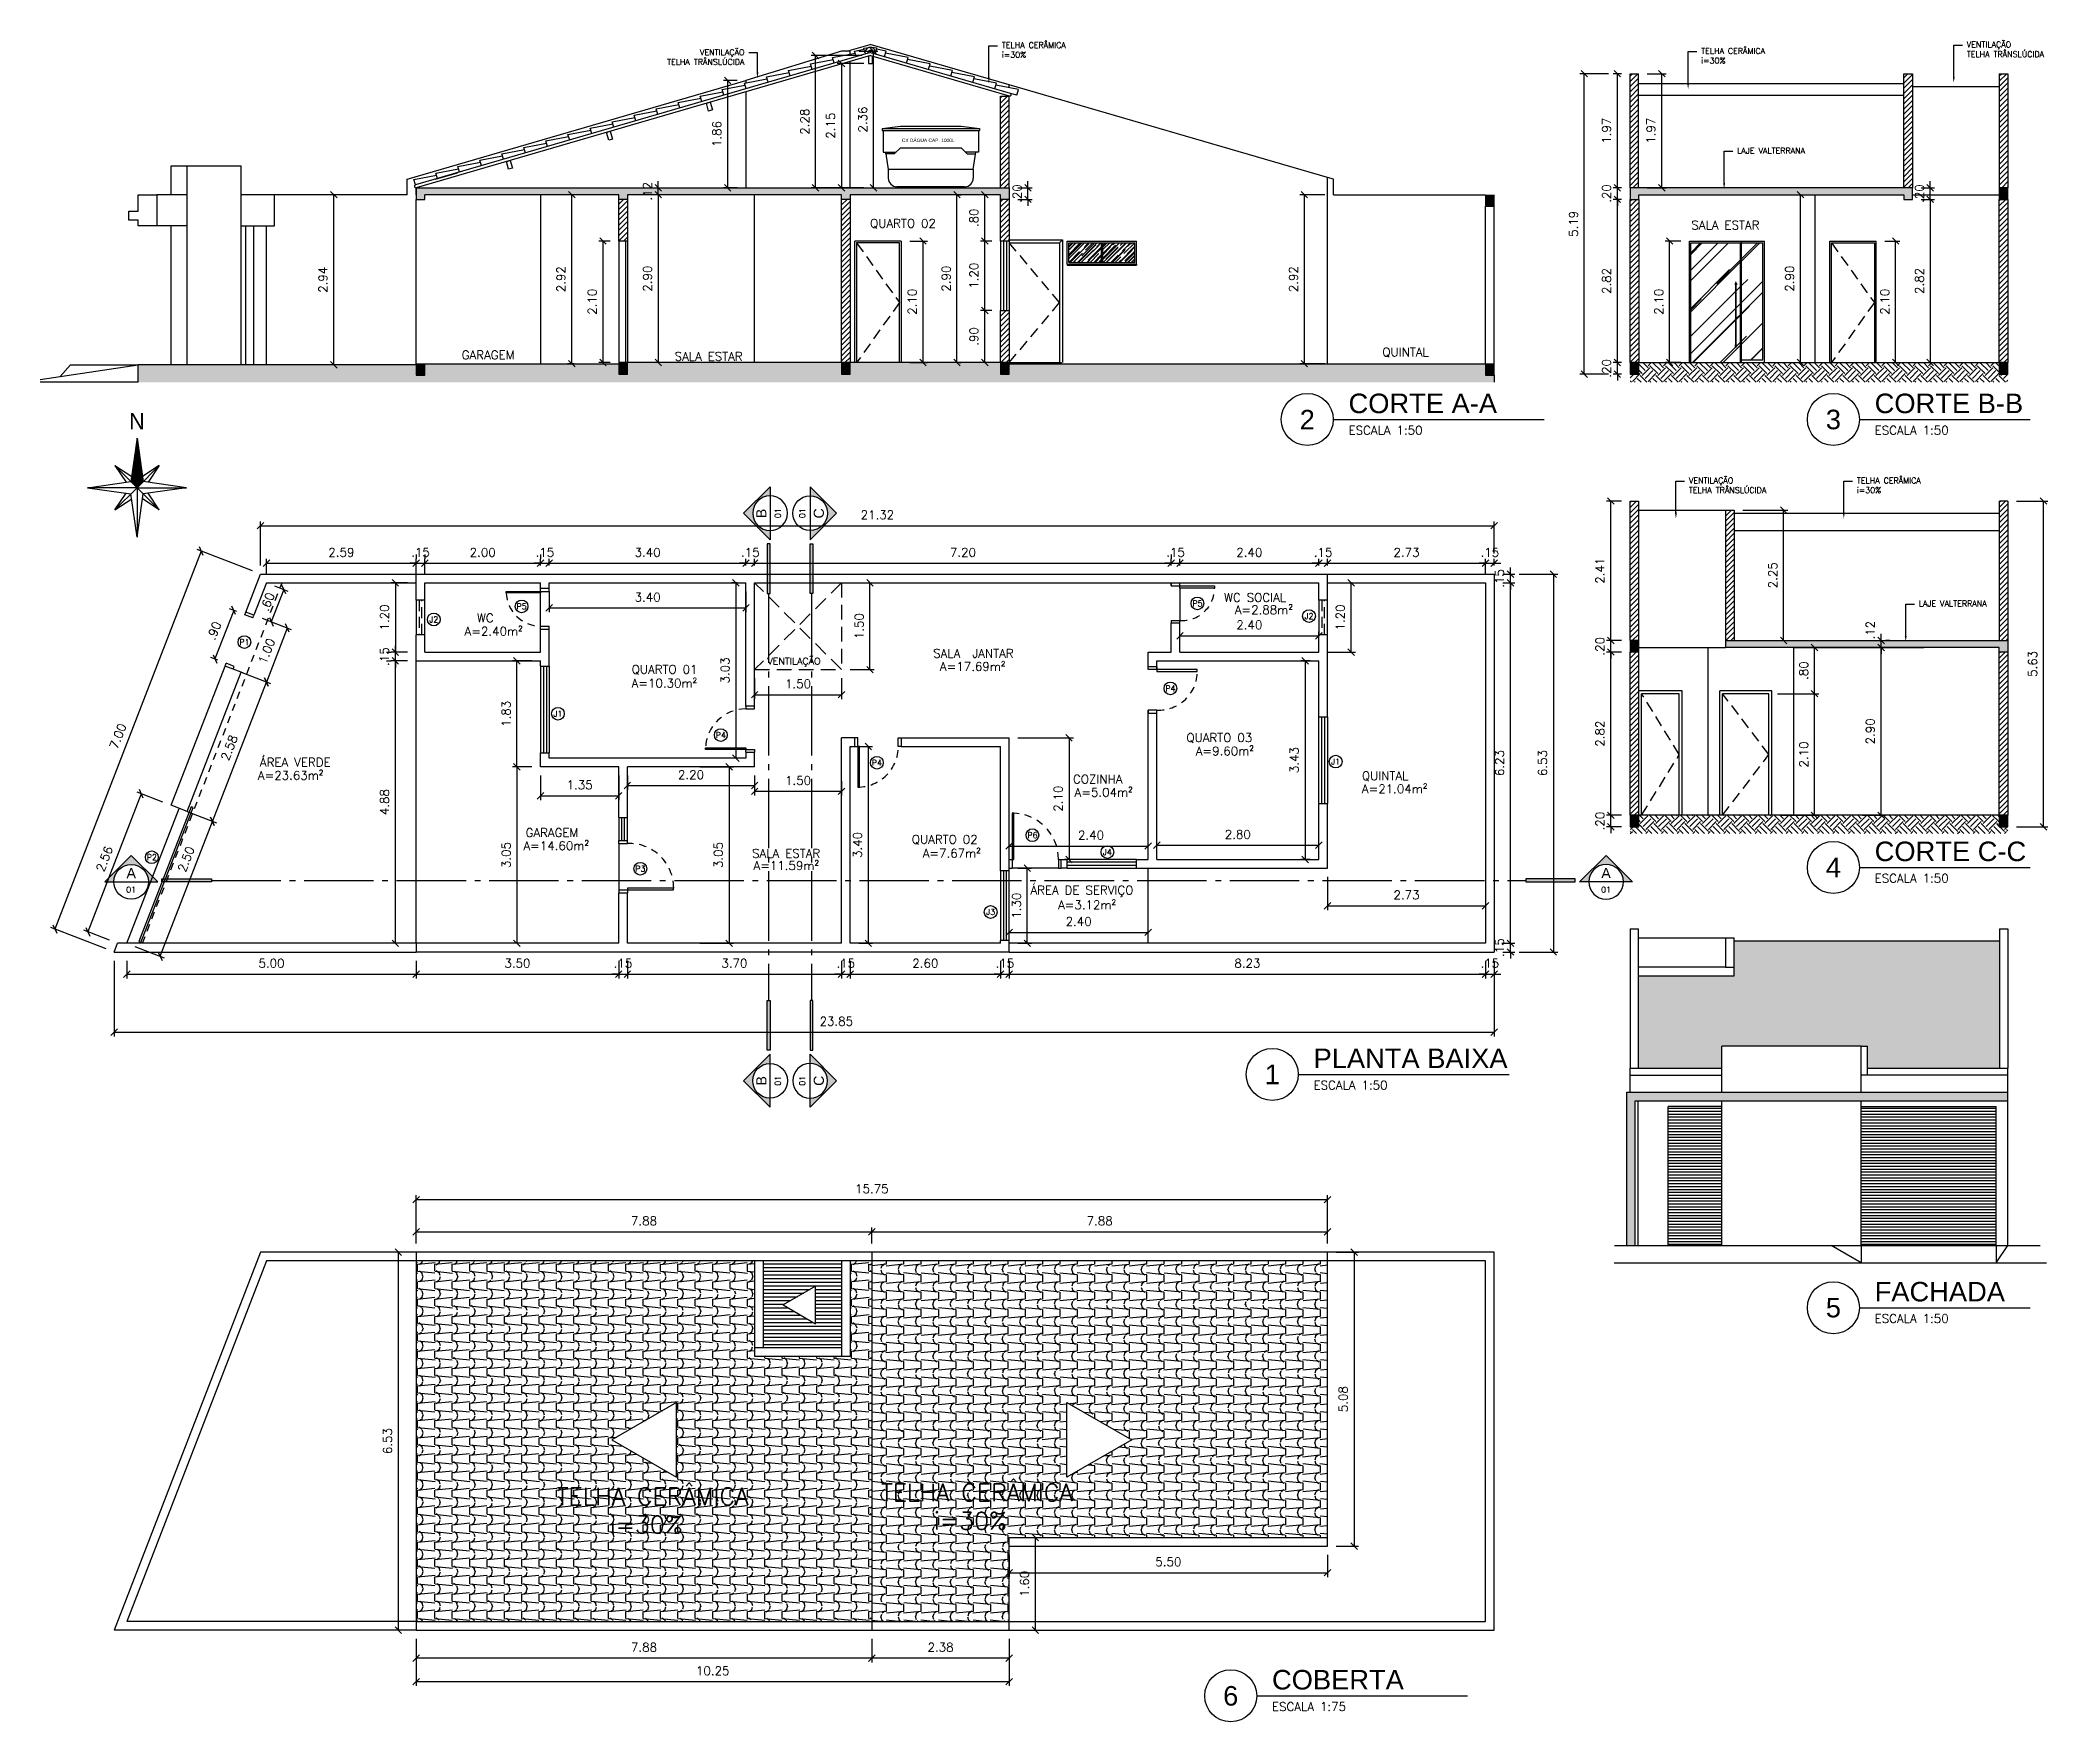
# Model space of a CAD drawing. Header units: millimetres. Extents: x -7.3 to 27.4, y 30.6 to 59.7.
import ezdxf
from ezdxf import colors
from ezdxf.entities.mleader import LeaderData, LeaderLine
from ezdxf.enums import TextEntityAlignment as Align
from ezdxf.math import Vec2, Vec3

# ---------------------------------------------------------------- set-up
doc = ezdxf.new("R2010")
doc.units = ezdxf.units.MM
doc.linetypes.add('ACAD_ISO04W100', pattern=[30, 24, -3, 0, -3])
doc.linetypes.add('HIDDEN', pattern=[9.525, 6.35, -3.175])
for name, color, linetype in [('ARQ-ALVENARIA', 4, 'Continuous'), ('ARQ-COTAS', 30, 'Continuous'), ('ARQ-ESQ-01', 1, 'Continuous'), ('ARQ-ESQ-02', 2, 'Continuous'), ('ARQ-ESTRUTURA', 6, 'Continuous'), ('ARQ-FOLHA', 7, 'Continuous'), ('ARQ-HACHURA', 253, 'Continuous'), ('ARQ-HATCH-ALV', 8, 'Continuous'), ('ARQ-PENA-FINA-CINZA', 8, 'Continuous'), ('ARQ-PROJ-01', 1, 'HIDDEN'), ('ARQ-PÇ-HIDROSSAN', 7, 'Continuous'), ('ARQ-SOLEIRA', 8, 'Continuous'), ('ARQ-SÍMBOLOS', 2, 'Continuous'), ('ARQ-TEXTO2', 2, 'Continuous'), ('ARQ-TEXTO3', 3, 'Continuous'), ('ARQ-TEXTO4', 4, 'Continuous'), ('SectionCutEdges', 7, 'Continuous'), ('txt_0', 7, 'Continuous')]:
    doc.layers.add(name, color=color, linetype=linetype)
doc.styles.add('arial', font='arial.ttf')
doc.styles.add('PADRAO_TXT', font='romans.shx')
doc.styles.add('ROMANS', font='romans.shx')
doc.styles.add('Romans_Anot', font='romans.shx')
doc.styles.get("Standard").update_dxf_attribs({"font": 'arial.ttf'})
doc.dimstyles.new('Escala 1-75', dxfattribs={"dimscale": 0.75, "dimtxt": 0.2, "dimasz": 0.15, "dimexe": 0.1, "dimexo": 0.2, "dimgap": 0.15, "dimtad": 1, "dimzin": 4, "dimdsep": 46, "dimtxsty": 'Romans_Anot', "dimblk": 'OBLIQUE', "dimcen": 0.25, "dimclrd": 256, "dimclre": 256, "dimclrt": 2, "dimadec": 0, "dimazin": 0, "dimtfac": 1, "dimtix": 1, "dimtmove": 2, "dimatfit": 3, "dimfxl": 0, "dimlwd": -1, "dimlwe": -1, "dimarcsym": 0})
pattern_1 = [(0, (0, 0), (0, 0.05), [])]

msp = doc.modelspace()

# ---------------------------------------------------------------- texts
at = {"insert": (-5.742, 53.265), "char_height": 0.28, "width": 0.30486, "attachment_point": 1, "style": 'ROMANS'}
msp.add_mtext('{\\fBankGothic Md BT|b0|i0|c0|p34;N}', dxfattribs=at)
at = {"layer": 'ARQ-TEXTO3', "style": 'ROMANS'}
for s, height, p in [('QUARTO 02', 0.15, (7.065, 56.467)), ('SALA ESTAR', 0.15, (21.26, 56.437)), ('GARAGEM', 0.15, (0.007, 54.193)), ('SALA ESTAR', 0.15, (3.686, 54.168)), ('QUINTAL', 0.15, (15.918, 54.244)), ('WC SOCIAL', 0.15, (13.182, 50.001)), ('WC', 0.15, (0.27, 49.648)), ('A=2.88m²', 0.15, (13.368, 49.789)), ('A=2.40m²', 0.15, (0.057, 49.418)), ('SALA  JANTAR', 0.15, (8.156, 49.036)), ('A=17.69m²', 0.15, (8.272, 48.809)), ('A=10.30m²', 0.15, (2.944, 48.521)), ('QUARTO 01', 0.15, (2.944, 48.76)), ('QUARTO 03', 0.15, (12.532, 47.58)), ('ÁREA VERDE', 0.15, (-3.48, 47.154)), ('A=9.60m²', 0.15, (12.694, 47.349)), ('A=23.63m²', 0.15, (-3.516, 46.928)), ('COZINHA', 0.15, (10.572, 46.862)), ('A=21.04m²', 0.15, (15.565, 46.695)), ('QUINTAL', 0.15, (15.565, 46.92)), ('A=5.04m²', 0.15, (10.6, 46.635)), ('A=14.60m²', 0.15, (1.074, 45.713)), ('GARAGEM', 0.15, (1.111, 45.939)), ('QUARTO 02', 0.15, (7.786, 45.822)), ('SALA ESTAR', 0.15, (5.026, 45.58)), ('A=11.59m²', 0.15, (5.05, 45.369)), ('A=7.67m²', 0.15, (7.974, 45.582)), ('ÁREA DE SERVIÇO', 0.15, (9.836, 44.945)), ('A=3.12m²', 0.15, (10.313, 44.69)), ('TELHA CERÂMICA', 0.3, (1.648, 34.394)), ('TELHA CERÂMICA', 0.3, (7.253, 34.459)), ('i=30%%%', 0.3, (2.565, 33.907)), ('i=30%%%', 0.3, (8.169, 33.971))]:
    msp.add_text(s, height=height, dxfattribs=at).set_placement(p)
at = {"layer": 'ARQ-TEXTO3', "ltscale": 0.03, "style": 'PADRAO_TXT'}
msp.add_text('VENTILAÇÃO', height=0.12, dxfattribs=at).set_placement((5.289, 48.917))

# ---------------------------------------------------------------- blocks, each defined once
blk = doc.blocks.new('CX DÁGUA')
at = {"layer": 'ARQ-PÇ-HIDROSSAN', "linetype": 'Continuous'}
for p, q in [((8.045, 180.91), (8.36, 180.955)), ((8.045, 180.91), (9.725, 180.91)), ((8.045, 180.91), (8.045, 180.88)), ((8.045, 180.88), (9.725, 180.88)), ((8.06, 180.88), (8.06, 180.505)), ((8.36, 180.955), (9.41, 180.955)), ((9.41, 180.955), (9.725, 180.91)), ((9.71, 180.88), (9.71, 180.505)), ((9.725, 180.91), (9.725, 180.88)), ((8.06, 180.505), (8.285, 180.505)), ((8.105, 180.505), (8.105, 180.474)), ((8.254, 180.474), (8.105, 180.474)), ((8.11, 180.474), (8.15, 180.205)), ((8.254, 180.474), (8.36, 180.58)), ((8.36, 180.58), (9.41, 180.58)), ((9.516, 180.474), (9.41, 180.58)), ((9.71, 180.505), (9.485, 180.505)), ((9.516, 180.474), (9.661, 180.474)), ((9.62, 180.205), (9.665, 180.505)), ((8.15, 180.205), (8.15, 180.055)), ((9.62, 180.205), (8.15, 180.205)), ((9.62, 180.205), (9.62, 180.055)), ((9.47, 179.905), (8.3, 179.905))]:
    blk.add_line(p, q, dxfattribs=at)
for centre, start, end in [((8.3, 180.055), 180, 270), ((9.47, 180.055), 270, 0)]:
    blk.add_arc(centre, 0.15, start, end, dxfattribs=at)
blk.add_text('CX DÁGUA CAP. 1000L', height=0.06, dxfattribs=at).set_placement((8.384, 180.677))
blk = doc.blocks.new('_Oblique')
at = {"color": 0, "linetype": 'ByBlock', "lineweight": -2}
blk.add_line((-0.5, -0.5), (0.5, 0.5), dxfattribs=at)
blk = doc.blocks.new('*D35')
at = {"layer": 'ARQ-COTAS', "ltscale": 0.03, "transparency": 16777216}
for p, q in [((3.536, 57.037), (3.33, 57.037)), ((3.405, 57.037), (3.405, 54.137)), ((3.536, 54.137), (3.33, 54.137))]:
    blk.add_line(p, q, dxfattribs=at)
at = {"layer": 'Defpoints', "color": 0, "ltscale": 0.03, "transparency": 16777216}
for p in [(3.686, 57.037), (3.405, 54.137), (3.686, 54.137)]:
    blk.add_point(p, dxfattribs=at)
at = {"layer": 'ARQ-COTAS', "ltscale": 0.03, "transparency": 16777216, "xscale": 0.1125, "yscale": 0.1125, "zscale": 0.1125}
for p, rotation in [((3.405, 57.037), 90), ((3.405, 54.137), 270)]:
    blk.add_blockref('_Oblique', p, dxfattribs=dict(at, rotation=rotation))
at = {"layer": 'ARQ-COTAS', "color": 2, "ltscale": 0.03, "transparency": 16777216, "insert": (3.217, 55.587), "char_height": 0.15, "attachment_point": 5, "rotation": 90, "style": 'Romans_Anot'}
blk.add_mtext('2.90', dxfattribs=at)
blk = doc.blocks.new('*D36')
at = {"layer": 'ARQ-COTAS', "ltscale": 0.03, "transparency": 16777216}
for p, q in [((1.95, 57.037), (1.834, 57.037)), ((1.909, 54.117), (1.909, 57.037)), ((1.95, 54.117), (1.834, 54.117))]:
    blk.add_line(p, q, dxfattribs=at)
at = {"layer": 'Defpoints', "color": 0, "ltscale": 0.03, "transparency": 16777216}
for p in [(1.909, 57.037), (2.1, 57.037), (2.1, 54.117)]:
    blk.add_point(p, dxfattribs=at)
at = {"layer": 'ARQ-COTAS', "ltscale": 0.03, "transparency": 16777216, "xscale": 0.1125, "yscale": 0.1125, "zscale": 0.1125}
for p, rotation in [((1.909, 57.037), 90), ((1.909, 54.117), 270)]:
    blk.add_blockref('_Oblique', p, dxfattribs=dict(at, rotation=rotation))
at = {"layer": 'ARQ-COTAS', "color": 2, "ltscale": 0.03, "transparency": 16777216, "insert": (1.722, 55.577), "char_height": 0.15, "attachment_point": 5, "rotation": 90, "style": 'Romans_Anot'}
blk.add_mtext('2.92', dxfattribs=at)
blk = doc.blocks.new('*D37')
at = {"layer": 'ARQ-COTAS', "ltscale": 0.03, "transparency": 16777216}
for p, q in [((9.17, 55.037), (8.972, 55.037)), ((9.047, 54.137), (9.047, 55.037)), ((9.17, 54.137), (8.972, 54.137))]:
    blk.add_line(p, q, dxfattribs=at)
at = {"layer": 'Defpoints', "color": 0, "ltscale": 0.03, "transparency": 16777216}
for p in [(9.047, 55.037), (9.32, 55.037), (9.32, 54.137)]:
    blk.add_point(p, dxfattribs=at)
at = {"layer": 'ARQ-COTAS', "ltscale": 0.03, "transparency": 16777216, "xscale": 0.1125, "yscale": 0.1125, "zscale": 0.1125}
for p, rotation in [((9.047, 55.037), 90), ((9.047, 54.137), 270)]:
    blk.add_blockref('_Oblique', p, dxfattribs=dict(at, rotation=rotation))
at = {"layer": 'ARQ-COTAS', "color": 2, "ltscale": 0.03, "transparency": 16777216, "insert": (8.86, 54.587), "char_height": 0.15, "attachment_point": 5, "rotation": 90, "style": 'Romans_Anot'}
blk.add_mtext('.90', dxfattribs=at)
blk = doc.blocks.new('*D38')
at = {"layer": 'ARQ-COTAS', "ltscale": 0.03, "transparency": 16777216}
for p, q in [((9.17, 56.237), (8.972, 56.237)), ((9.047, 55.037), (9.047, 56.237)), ((9.17, 55.037), (8.972, 55.037))]:
    blk.add_line(p, q, dxfattribs=at)
at = {"layer": 'Defpoints', "color": 0, "ltscale": 0.03, "transparency": 16777216}
for p in [(9.047, 56.237), (9.32, 56.237), (9.32, 55.037)]:
    blk.add_point(p, dxfattribs=at)
at = {"layer": 'ARQ-COTAS', "ltscale": 0.03, "transparency": 16777216, "xscale": 0.1125, "yscale": 0.1125, "zscale": 0.1125}
for p, rotation in [((9.047, 56.237), 90), ((9.047, 55.037), 270)]:
    blk.add_blockref('_Oblique', p, dxfattribs=dict(at, rotation=rotation))
at = {"layer": 'ARQ-COTAS', "color": 2, "ltscale": 0.03, "transparency": 16777216, "insert": (8.86, 55.637), "char_height": 0.15, "attachment_point": 5, "rotation": 90, "style": 'Romans_Anot'}
blk.add_mtext('1.20', dxfattribs=at)
blk = doc.blocks.new('*D39')
at = {"layer": 'ARQ-COTAS', "ltscale": 0.03, "transparency": 16777216}
for p, q in [((9.17, 57.037), (8.972, 57.037)), ((9.047, 56.237), (9.047, 57.037)), ((9.17, 56.237), (8.972, 56.237))]:
    blk.add_line(p, q, dxfattribs=at)
at = {"layer": 'Defpoints', "color": 0, "ltscale": 0.03, "transparency": 16777216}
for p in [(9.047, 57.037), (9.32, 57.037), (9.32, 56.237)]:
    blk.add_point(p, dxfattribs=at)
at = {"layer": 'ARQ-COTAS', "ltscale": 0.03, "transparency": 16777216, "xscale": 0.1125, "yscale": 0.1125, "zscale": 0.1125}
for p, rotation in [((9.047, 57.037), 90), ((9.047, 56.237), 270)]:
    blk.add_blockref('_Oblique', p, dxfattribs=dict(at, rotation=rotation))
at = {"layer": 'ARQ-COTAS', "color": 2, "ltscale": 0.03, "transparency": 16777216, "insert": (8.86, 56.637), "char_height": 0.15, "attachment_point": 5, "rotation": 90, "style": 'Romans_Anot'}
blk.add_mtext('.80', dxfattribs=at)
blk = doc.blocks.new('*D40')
at = {"layer": 'ARQ-COTAS', "ltscale": 0.03, "transparency": 16777216}
for p, q in [((9.793, 57.157), (9.793, 57.27)), ((9.62, 57.157), (9.868, 57.157)), ((9.62, 56.957), (9.868, 56.957)), ((9.793, 56.957), (9.793, 57.157)), ((9.793, 56.957), (9.793, 56.845))]:
    blk.add_line(p, q, dxfattribs=at)
at = {"layer": 'Defpoints', "color": 0, "ltscale": 0.03, "transparency": 16777216}
for p in [(9.47, 57.157), (9.47, 56.957), (9.793, 57.157)]:
    blk.add_point(p, dxfattribs=at)
at = {"layer": 'ARQ-COTAS', "ltscale": 0.03, "transparency": 16777216, "xscale": 0.1125, "yscale": 0.1125, "zscale": 0.1125}
for p, rotation in [((9.793, 57.157), 270), ((9.793, 56.957), 90)]:
    blk.add_blockref('_Oblique', p, dxfattribs=dict(at, rotation=rotation))
at = {"layer": 'ARQ-COTAS', "color": 2, "ltscale": 0.03, "transparency": 16777216, "insert": (9.606, 57.057), "char_height": 0.15, "attachment_point": 5, "rotation": 90, "style": 'Romans_Anot'}
blk.add_mtext('.20', dxfattribs=at)
blk = doc.blocks.new('*D41')
at = {"layer": 'ARQ-COTAS', "ltscale": 0.03, "transparency": 16777216}
for p, q in [((8.566, 54.137), (8.566, 57.037)), ((8.599, 57.037), (8.641, 57.037)), ((8.599, 54.137), (8.641, 54.137))]:
    blk.add_line(p, q, dxfattribs=at)
at = {"layer": 'Defpoints', "color": 0, "ltscale": 0.03, "transparency": 16777216}
for p in [(8.449, 57.037), (8.566, 57.037), (8.449, 54.137)]:
    blk.add_point(p, dxfattribs=at)
at = {"layer": 'ARQ-COTAS', "ltscale": 0.03, "transparency": 16777216, "xscale": 0.1125, "yscale": 0.1125, "zscale": 0.1125}
for p, rotation in [((8.566, 57.037), 90), ((8.566, 54.137), 270)]:
    blk.add_blockref('_Oblique', p, dxfattribs=dict(at, rotation=rotation))
at = {"layer": 'ARQ-COTAS', "color": 2, "ltscale": 0.03, "transparency": 16777216, "insert": (8.379, 55.587), "char_height": 0.15, "attachment_point": 5, "rotation": 90, "style": 'Romans_Anot'}
blk.add_mtext('2.90', dxfattribs=at)
blk = doc.blocks.new('*D42')
at = {"layer": 'ARQ-COTAS', "ltscale": 0.03, "transparency": 16777216}
for p, q in [((7.753, 56.237), (8.055, 56.237)), ((7.98, 54.137), (7.98, 56.237)), ((7.753, 54.137), (8.055, 54.137))]:
    blk.add_line(p, q, dxfattribs=at)
at = {"layer": 'Defpoints', "color": 0, "ltscale": 0.03, "transparency": 16777216}
for p in [(7.603, 56.237), (7.98, 56.237), (7.603, 54.137)]:
    blk.add_point(p, dxfattribs=at)
at = {"layer": 'ARQ-COTAS', "ltscale": 0.03, "transparency": 16777216, "xscale": 0.1125, "yscale": 0.1125, "zscale": 0.1125}
for p, rotation in [((7.98, 56.237), 90), ((7.98, 54.137), 270)]:
    blk.add_blockref('_Oblique', p, dxfattribs=dict(at, rotation=rotation))
at = {"layer": 'ARQ-COTAS', "color": 2, "ltscale": 0.03, "transparency": 16777216, "insert": (7.793, 55.187), "char_height": 0.15, "attachment_point": 5, "rotation": 90, "style": 'Romans_Anot'}
blk.add_mtext('2.10', dxfattribs=at)
blk = doc.blocks.new('*D43')
at = {"layer": 'ARQ-COTAS', "ltscale": 0.03, "transparency": 16777216}
for p, q in [((2.57, 56.237), (2.375, 56.237)), ((2.45, 54.137), (2.45, 56.237)), ((2.57, 54.137), (2.375, 54.137))]:
    blk.add_line(p, q, dxfattribs=at)
at = {"layer": 'Defpoints', "color": 0, "ltscale": 0.03, "transparency": 16777216}
for p in [(2.45, 56.237), (2.72, 56.237), (2.72, 54.137)]:
    blk.add_point(p, dxfattribs=at)
at = {"layer": 'ARQ-COTAS', "ltscale": 0.03, "transparency": 16777216, "xscale": 0.1125, "yscale": 0.1125, "zscale": 0.1125}
for p, rotation in [((2.45, 56.237), 90), ((2.45, 54.137), 270)]:
    blk.add_blockref('_Oblique', p, dxfattribs=dict(at, rotation=rotation))
at = {"layer": 'ARQ-COTAS', "color": 2, "ltscale": 0.03, "transparency": 16777216, "insert": (2.262, 55.187), "char_height": 0.15, "attachment_point": 5, "rotation": 90, "style": 'Romans_Anot'}
blk.add_mtext('2.10', dxfattribs=at)
blk = doc.blocks.new('*D44')
at = {"layer": 'ARQ-COTAS', "ltscale": 0.03, "transparency": 16777216}
for p, q in [((3.405, 57.157), (3.405, 57.27)), ((3.255, 57.157), (3.33, 57.157)), ((3.405, 57.037), (3.405, 57.157)), ((3.405, 57.037), (3.405, 56.925)), ((3.555, 57.037), (3.48, 57.037))]:
    blk.add_line(p, q, dxfattribs=at)
at = {"layer": 'Defpoints', "color": 0, "ltscale": 0.03, "transparency": 16777216}
for p in [(3.405, 57.157), (3.405, 57.157), (3.405, 57.037)]:
    blk.add_point(p, dxfattribs=at)
at = {"layer": 'ARQ-COTAS', "ltscale": 0.03, "transparency": 16777216, "xscale": 0.1125, "yscale": 0.1125, "zscale": 0.1125}
for p, rotation in [((3.405, 57.157), 270), ((3.405, 57.037), 90)]:
    blk.add_blockref('_Oblique', p, dxfattribs=dict(at, rotation=rotation))
at = {"layer": 'ARQ-COTAS', "color": 2, "ltscale": 0.03, "transparency": 16777216, "insert": (3.217, 57.097), "char_height": 0.15, "attachment_point": 5, "rotation": 90, "style": 'Romans_Anot'}
blk.add_mtext('.12', dxfattribs=at)
blk = doc.blocks.new('*D45')
at = {"layer": 'ARQ-COTAS', "ltscale": 0.03, "transparency": 16777216}
for p, q in [((6.92, 59.442), (6.048, 59.442)), ((6.123, 57.157), (6.123, 59.442)), ((6.716, 57.157), (6.048, 57.157))]:
    blk.add_line(p, q, dxfattribs=at)
at = {"layer": 'Defpoints', "color": 0, "ltscale": 0.03, "transparency": 16777216}
for p in [(6.123, 59.442), (7.07, 59.442), (6.866, 57.157)]:
    blk.add_point(p, dxfattribs=at)
at = {"layer": 'ARQ-COTAS', "ltscale": 0.03, "transparency": 16777216, "xscale": 0.1125, "yscale": 0.1125, "zscale": 0.1125}
for p, rotation in [((6.123, 59.442), 90), ((6.123, 57.157), 270)]:
    blk.add_blockref('_Oblique', p, dxfattribs=dict(at, rotation=rotation))
at = {"layer": 'ARQ-COTAS', "color": 2, "ltscale": 0.03, "transparency": 16777216, "insert": (5.935, 58.299), "char_height": 0.15, "attachment_point": 5, "rotation": 90, "style": 'Romans_Anot'}
blk.add_mtext('2.28', dxfattribs=at)
blk = doc.blocks.new('*D46')
at = {"layer": 'ARQ-COTAS', "ltscale": 0.03, "transparency": 16777216}
for p, q in [((6.955, 59.304), (6.495, 59.304)), ((6.57, 59.304), (6.57, 57.157)), ((6.955, 57.157), (6.495, 57.157))]:
    blk.add_line(p, q, dxfattribs=at)
at = {"layer": 'Defpoints', "color": 0, "ltscale": 0.03, "transparency": 16777216}
for p in [(7.105, 59.304), (6.57, 57.157), (7.105, 57.157)]:
    blk.add_point(p, dxfattribs=at)
at = {"layer": 'ARQ-COTAS', "ltscale": 0.03, "transparency": 16777216, "xscale": 0.1125, "yscale": 0.1125, "zscale": 0.1125}
for p, rotation in [((6.57, 59.304), 90), ((6.57, 57.157), 270)]:
    blk.add_blockref('_Oblique', p, dxfattribs=dict(at, rotation=rotation))
at = {"layer": 'ARQ-COTAS', "color": 2, "ltscale": 0.03, "transparency": 16777216, "insert": (6.383, 58.23), "char_height": 0.15, "attachment_point": 5, "rotation": 90, "style": 'Romans_Anot'}
blk.add_mtext('2.15', dxfattribs=at)
blk = doc.blocks.new('*U10')
at = {"layer": 'ARQ-SÍMBOLOS'}
blk.add_line((0.6, 0), (5.458, 0), dxfattribs=at)
blk.add_circle((0, 0), 0.6, dxfattribs=at)
at = {"layer": 'ARQ-TEXTO2', "style": 'ROMANS'}
blk.add_attdef('ESCALA1', text='', height=0.2, dxfattribs=at).set_placement((0.951, -0.149), align=Align.TOP_LEFT)
at = {"layer": 'ARQ-TEXTO4', "style": 'arial'}
blk.add_attdef('TITULODODESENHO', (0.951, 0.146), '', height=0.45, dxfattribs=at)
blk.add_attdef('0', text='', height=0.45, dxfattribs=at).set_placement((0, 0), align=Align.MIDDLE)
blk = doc.blocks.new('*U47')
at = {"layer": 'ARQ-SÍMBOLOS'}
blk.add_line((0.6, 0), (4.536, 0), dxfattribs=at)
blk.add_circle((0, 0), 0.6, dxfattribs=at)
at = {"layer": 'ARQ-TEXTO2', "style": 'ROMANS'}
blk.add_attdef('ESCALA1', text='', height=0.2, dxfattribs=at).set_placement((0.951, -0.149), align=Align.TOP_LEFT)
at = {"layer": 'ARQ-TEXTO4', "style": 'arial'}
blk.add_attdef('TITULODODESENHO', (0.951, 0.146), '', height=0.45, dxfattribs=at)
blk.add_attdef('0', text='', height=0.45, dxfattribs=at).set_placement((0, 0), align=Align.MIDDLE)
blk = doc.blocks.new('*D48')
at = {"layer": 'ARQ-COTAS', "ltscale": 0.03, "transparency": 16777216}
for p, q in [((25.23, 56.957), (25.463, 56.957)), ((25.388, 56.957), (25.388, 54.137)), ((25.23, 54.137), (25.463, 54.137))]:
    blk.add_line(p, q, dxfattribs=at)
at = {"layer": 'Defpoints', "color": 0, "ltscale": 0.03, "transparency": 16777216}
for p in [(25.08, 56.957), (25.08, 54.137), (25.388, 54.137)]:
    blk.add_point(p, dxfattribs=at)
at = {"layer": 'ARQ-COTAS', "ltscale": 0.03, "transparency": 16777216, "xscale": 0.1125, "yscale": 0.1125, "zscale": 0.1125}
for p, rotation in [((25.388, 56.957), 90), ((25.388, 54.137), 270)]:
    blk.add_blockref('_Oblique', p, dxfattribs=dict(at, rotation=rotation))
at = {"layer": 'ARQ-COTAS', "color": 2, "ltscale": 0.03, "transparency": 16777216, "insert": (25.201, 55.547), "char_height": 0.15, "attachment_point": 5, "rotation": 90, "style": 'Romans_Anot'}
blk.add_mtext('2.82', dxfattribs=at)
blk = doc.blocks.new('*D49')
at = {"layer": 'ARQ-COTAS', "ltscale": 0.03, "transparency": 16777216}
for p, q in [((25.388, 57.157), (25.388, 57.27)), ((25.23, 57.157), (25.463, 57.157)), ((25.23, 56.957), (25.463, 56.957)), ((25.388, 56.957), (25.388, 57.157)), ((25.388, 56.957), (25.388, 56.845))]:
    blk.add_line(p, q, dxfattribs=at)
at = {"layer": 'Defpoints', "color": 0, "ltscale": 0.03, "transparency": 16777216}
for p in [(25.08, 57.157), (25.08, 56.957), (25.388, 57.157)]:
    blk.add_point(p, dxfattribs=at)
at = {"layer": 'ARQ-COTAS', "ltscale": 0.03, "transparency": 16777216, "xscale": 0.1125, "yscale": 0.1125, "zscale": 0.1125}
for p, rotation in [((25.388, 57.157), 270), ((25.388, 56.957), 90)]:
    blk.add_blockref('_Oblique', p, dxfattribs=dict(at, rotation=rotation))
at = {"layer": 'ARQ-COTAS', "color": 2, "ltscale": 0.03, "transparency": 16777216, "insert": (25.201, 57.057), "char_height": 0.15, "attachment_point": 5, "rotation": 90, "style": 'Romans_Anot'}
blk.add_mtext('.20', dxfattribs=at)
blk = doc.blocks.new('*D50')
at = {"layer": 'ARQ-COTAS', "ltscale": 0.03, "transparency": 16777216}
for p, q in [((23.002, 57.037), (23.22, 57.037)), ((23.145, 54.137), (23.145, 57.037)), ((23.002, 54.137), (23.22, 54.137))]:
    blk.add_line(p, q, dxfattribs=at)
at = {"layer": 'Defpoints', "color": 0, "ltscale": 0.03, "transparency": 16777216}
for p in [(22.852, 57.037), (23.145, 57.037), (22.852, 54.137)]:
    blk.add_point(p, dxfattribs=at)
at = {"layer": 'ARQ-COTAS', "ltscale": 0.03, "transparency": 16777216, "xscale": 0.1125, "yscale": 0.1125, "zscale": 0.1125}
for p, rotation in [((23.145, 57.037), 90), ((23.145, 54.137), 270)]:
    blk.add_blockref('_Oblique', p, dxfattribs=dict(at, rotation=rotation))
at = {"layer": 'ARQ-COTAS', "color": 2, "ltscale": 0.03, "transparency": 16777216, "insert": (22.958, 55.587), "char_height": 0.15, "attachment_point": 5, "rotation": 90, "style": 'Romans_Anot'}
blk.add_mtext('2.90', dxfattribs=at)
blk = doc.blocks.new('*D51')
at = {"layer": 'ARQ-COTAS', "ltscale": 0.03, "transparency": 16777216}
for p, q in [((21.075, 56.237), (20.808, 56.237)), ((20.883, 54.137), (20.883, 56.237)), ((21.075, 54.137), (20.808, 54.137))]:
    blk.add_line(p, q, dxfattribs=at)
at = {"layer": 'Defpoints', "color": 0, "ltscale": 0.03, "transparency": 16777216}
for p in [(20.883, 56.237), (21.225, 56.237), (21.225, 54.137)]:
    blk.add_point(p, dxfattribs=at)
at = {"layer": 'ARQ-COTAS', "ltscale": 0.03, "transparency": 16777216, "xscale": 0.1125, "yscale": 0.1125, "zscale": 0.1125}
for p, rotation in [((20.883, 56.237), 90), ((20.883, 54.137), 270)]:
    blk.add_blockref('_Oblique', p, dxfattribs=dict(at, rotation=rotation))
at = {"layer": 'ARQ-COTAS', "color": 2, "ltscale": 0.03, "transparency": 16777216, "insert": (20.696, 55.187), "char_height": 0.15, "attachment_point": 5, "rotation": 90, "style": 'Romans_Anot'}
blk.add_mtext('2.10', dxfattribs=at)
blk = doc.blocks.new('*D52')
at = {"layer": 'ARQ-COTAS', "ltscale": 0.03, "transparency": 16777216}
for p, q in [((24.602, 56.237), (24.865, 56.237)), ((24.79, 54.137), (24.79, 56.237)), ((24.602, 54.137), (24.865, 54.137))]:
    blk.add_line(p, q, dxfattribs=at)
at = {"layer": 'Defpoints', "color": 0, "ltscale": 0.03, "transparency": 16777216}
for p in [(24.452, 56.237), (24.79, 56.237), (24.452, 54.137)]:
    blk.add_point(p, dxfattribs=at)
at = {"layer": 'ARQ-COTAS', "ltscale": 0.03, "transparency": 16777216, "xscale": 0.1125, "yscale": 0.1125, "zscale": 0.1125}
for p, rotation in [((24.79, 56.237), 90), ((24.79, 54.137), 270)]:
    blk.add_blockref('_Oblique', p, dxfattribs=dict(at, rotation=rotation))
at = {"layer": 'ARQ-COTAS', "color": 2, "ltscale": 0.03, "transparency": 16777216, "insert": (24.603, 55.187), "char_height": 0.15, "attachment_point": 5, "rotation": 90, "style": 'Romans_Anot'}
blk.add_mtext('2.10', dxfattribs=at)
blk = doc.blocks.new('*D53')
at = {"layer": 'ARQ-COTAS', "ltscale": 0.03, "transparency": 16777216}
for p, q in [((20.496, 59.128), (20.824, 59.128)), ((20.749, 57.157), (20.749, 59.128)), ((20.496, 57.157), (20.824, 57.157))]:
    blk.add_line(p, q, dxfattribs=at)
at = {"layer": 'Defpoints', "color": 0, "ltscale": 0.03, "transparency": 16777216}
for p in [(20.346, 59.128), (20.749, 59.128), (20.346, 57.157)]:
    blk.add_point(p, dxfattribs=at)
at = {"layer": 'ARQ-COTAS', "ltscale": 0.03, "transparency": 16777216, "xscale": 0.1125, "yscale": 0.1125, "zscale": 0.1125}
for p, rotation in [((20.749, 59.128), 90), ((20.749, 57.157), 270)]:
    blk.add_blockref('_Oblique', p, dxfattribs=dict(at, rotation=rotation))
at = {"layer": 'ARQ-COTAS', "color": 2, "ltscale": 0.03, "transparency": 16777216, "insert": (20.561, 58.143), "char_height": 0.15, "attachment_point": 5, "rotation": 90, "style": 'Romans_Anot'}
blk.add_mtext('1.97', dxfattribs=at)
blk = doc.blocks.new('*D54')
at = {"layer": 'ARQ-COTAS', "ltscale": 0.03, "transparency": 16777216}
for p, q in [((24.213, 49.214), (24.615, 49.214)), ((24.54, 46.314), (24.54, 49.214)), ((24.213, 46.314), (24.615, 46.314))]:
    blk.add_line(p, q, dxfattribs=at)
at = {"layer": 'Defpoints', "color": 0, "ltscale": 0.03, "transparency": 16777216}
for p in [(24.063, 49.214), (24.54, 49.214), (24.063, 46.314)]:
    blk.add_point(p, dxfattribs=at)
at = {"layer": 'ARQ-COTAS', "ltscale": 0.03, "transparency": 16777216, "xscale": 0.1125, "yscale": 0.1125, "zscale": 0.1125}
for p, rotation in [((24.54, 49.214), 90), ((24.54, 46.314), 270)]:
    blk.add_blockref('_Oblique', p, dxfattribs=dict(at, rotation=rotation))
at = {"layer": 'ARQ-COTAS', "color": 2, "ltscale": 0.03, "transparency": 16777216, "insert": (24.352, 47.764), "char_height": 0.15, "attachment_point": 5, "rotation": 90, "style": 'Romans_Anot'}
blk.add_mtext('2.90', dxfattribs=at)
blk = doc.blocks.new('*D55')
at = {"layer": 'ARQ-COTAS', "ltscale": 0.03, "transparency": 16777216}
for p, q in [((24.54, 49.334), (24.54, 49.447)), ((24.54, 49.214), (24.54, 49.334)), ((24.69, 49.334), (24.615, 49.334)), ((24.39, 49.214), (24.465, 49.214)), ((24.54, 49.214), (24.54, 49.102))]:
    blk.add_line(p, q, dxfattribs=at)
at = {"layer": 'Defpoints', "color": 0, "ltscale": 0.03, "transparency": 16777216}
for p in [(24.54, 49.334), (24.54, 49.334), (24.54, 49.214)]:
    blk.add_point(p, dxfattribs=at)
at = {"layer": 'ARQ-COTAS', "ltscale": 0.03, "transparency": 16777216, "xscale": 0.1125, "yscale": 0.1125, "zscale": 0.1125}
for p, rotation in [((24.54, 49.334), 270), ((24.54, 49.214), 90)]:
    blk.add_blockref('_Oblique', p, dxfattribs=dict(at, rotation=rotation))
at = {"layer": 'ARQ-COTAS', "color": 2, "ltscale": 0.03, "transparency": 16777216, "insert": (24.352, 49.512), "char_height": 0.15, "attachment_point": 5, "rotation": 90, "style": 'Romans_Anot'}
blk.add_mtext('.12', dxfattribs=at)
blk = doc.blocks.new('*D56')
at = {"layer": 'ARQ-COTAS', "ltscale": 0.03, "transparency": 16777216}
for p, q in [((22.15, 51.587), (22.929, 51.587)), ((22.854, 49.334), (22.854, 51.587)), ((22.15, 49.334), (22.929, 49.334))]:
    blk.add_line(p, q, dxfattribs=at)
at = {"layer": 'Defpoints', "color": 0, "ltscale": 0.03, "transparency": 16777216}
for p in [(22, 51.587), (22.854, 51.587), (22, 49.334)]:
    blk.add_point(p, dxfattribs=at)
at = {"layer": 'ARQ-COTAS', "ltscale": 0.03, "transparency": 16777216, "xscale": 0.1125, "yscale": 0.1125, "zscale": 0.1125}
for p, rotation in [((22.854, 51.587), 90), ((22.854, 49.334), 270)]:
    blk.add_blockref('_Oblique', p, dxfattribs=dict(at, rotation=rotation))
at = {"layer": 'ARQ-COTAS', "color": 2, "ltscale": 0.03, "transparency": 16777216, "insert": (22.667, 50.461), "char_height": 0.15, "attachment_point": 5, "rotation": 90, "style": 'Romans_Anot'}
blk.add_mtext('2.25', dxfattribs=at)
blk = doc.blocks.new('*D57')
at = {"layer": 'ARQ-COTAS', "ltscale": 0.03, "transparency": 16777216}
for p, q in [((20.05, 51.744), (19.792, 51.744)), ((19.867, 49.334), (19.867, 51.744)), ((20.05, 49.334), (19.792, 49.334))]:
    blk.add_line(p, q, dxfattribs=at)
at = {"layer": 'Defpoints', "color": 0, "ltscale": 0.03, "transparency": 16777216}
for p in [(19.867, 51.744), (20.2, 51.744), (20.2, 49.334)]:
    blk.add_point(p, dxfattribs=at)
at = {"layer": 'ARQ-COTAS', "ltscale": 0.03, "transparency": 16777216, "xscale": 0.1125, "yscale": 0.1125, "zscale": 0.1125}
for p, rotation in [((19.867, 51.744), 90), ((19.867, 49.334), 270)]:
    blk.add_blockref('_Oblique', p, dxfattribs=dict(at, rotation=rotation))
at = {"layer": 'ARQ-COTAS', "color": 2, "ltscale": 0.03, "transparency": 16777216, "insert": (19.68, 50.539), "char_height": 0.15, "attachment_point": 5, "rotation": 90, "style": 'Romans_Anot'}
blk.add_mtext('2.41', dxfattribs=at)
blk = doc.blocks.new('*D58')
at = {"layer": 'ARQ-COTAS', "ltscale": 0.03, "transparency": 16777216}
for p, q in [((20.05, 49.334), (19.792, 49.334)), ((19.867, 49.334), (19.867, 49.447)), ((19.867, 49.134), (19.867, 49.334)), ((20.05, 49.134), (19.792, 49.134)), ((19.867, 49.134), (19.867, 49.022))]:
    blk.add_line(p, q, dxfattribs=at)
at = {"layer": 'Defpoints', "color": 0, "ltscale": 0.03, "transparency": 16777216}
for p in [(19.867, 49.334), (20.2, 49.334), (20.2, 49.134)]:
    blk.add_point(p, dxfattribs=at)
at = {"layer": 'ARQ-COTAS', "ltscale": 0.03, "transparency": 16777216, "xscale": 0.1125, "yscale": 0.1125, "zscale": 0.1125}
for p, rotation in [((19.867, 49.334), 270), ((19.867, 49.134), 90)]:
    blk.add_blockref('_Oblique', p, dxfattribs=dict(at, rotation=rotation))
at = {"layer": 'ARQ-COTAS', "color": 2, "ltscale": 0.03, "transparency": 16777216, "insert": (19.68, 49.234), "char_height": 0.15, "attachment_point": 5, "rotation": 90, "style": 'Romans_Anot'}
blk.add_mtext('.20', dxfattribs=at)
blk = doc.blocks.new('*D59')
at = {"layer": 'ARQ-COTAS', "ltscale": 0.03, "transparency": 16777216}
for p, q in [((20.05, 49.134), (19.792, 49.134)), ((19.867, 46.314), (19.867, 49.134)), ((20.05, 46.314), (19.792, 46.314))]:
    blk.add_line(p, q, dxfattribs=at)
at = {"layer": 'Defpoints', "color": 0, "ltscale": 0.03, "transparency": 16777216}
for p in [(19.867, 49.134), (20.2, 49.134), (20.2, 46.314)]:
    blk.add_point(p, dxfattribs=at)
at = {"layer": 'ARQ-COTAS', "ltscale": 0.03, "transparency": 16777216, "xscale": 0.1125, "yscale": 0.1125, "zscale": 0.1125}
for p, rotation in [((19.867, 49.134), 90), ((19.867, 46.314), 270)]:
    blk.add_blockref('_Oblique', p, dxfattribs=dict(at, rotation=rotation))
at = {"layer": 'ARQ-COTAS', "color": 2, "ltscale": 0.03, "transparency": 16777216, "insert": (19.68, 47.724), "char_height": 0.15, "attachment_point": 5, "rotation": 90, "style": 'Romans_Anot'}
blk.add_mtext('2.82', dxfattribs=at)
blk = doc.blocks.new('*D60')
at = {"layer": 'ARQ-COTAS', "ltscale": 0.03, "transparency": 16777216}
for p, q in [((20.05, 46.314), (19.792, 46.314)), ((19.867, 46.314), (19.867, 46.427)), ((19.867, 46.114), (19.867, 46.314)), ((20.05, 46.114), (19.792, 46.114)), ((19.867, 46.114), (19.867, 46.002))]:
    blk.add_line(p, q, dxfattribs=at)
at = {"layer": 'Defpoints', "color": 0, "ltscale": 0.03, "transparency": 16777216}
for p in [(19.867, 46.314), (20.2, 46.314), (20.2, 46.114)]:
    blk.add_point(p, dxfattribs=at)
at = {"layer": 'ARQ-COTAS', "ltscale": 0.03, "transparency": 16777216, "xscale": 0.1125, "yscale": 0.1125, "zscale": 0.1125}
for p, rotation in [((19.867, 46.314), 270), ((19.867, 46.114), 90)]:
    blk.add_blockref('_Oblique', p, dxfattribs=dict(at, rotation=rotation))
at = {"layer": 'ARQ-COTAS', "color": 2, "ltscale": 0.03, "transparency": 16777216, "insert": (19.68, 46.214), "char_height": 0.15, "attachment_point": 5, "rotation": 90, "style": 'Romans_Anot'}
blk.add_mtext('.20', dxfattribs=at)
blk = doc.blocks.new('*D61')
at = {"layer": 'ARQ-COTAS', "ltscale": 0.03, "transparency": 16777216}
for p, q in [((26.88, 51.744), (27.42, 51.744)), ((27.345, 46.114), (27.345, 51.744)), ((26.88, 46.114), (27.42, 46.114))]:
    blk.add_line(p, q, dxfattribs=at)
at = {"layer": 'Defpoints', "color": 0, "ltscale": 0.03, "transparency": 16777216}
for p in [(26.73, 51.744), (27.345, 51.744), (26.73, 46.114)]:
    blk.add_point(p, dxfattribs=at)
at = {"layer": 'ARQ-COTAS', "ltscale": 0.03, "transparency": 16777216, "xscale": 0.1125, "yscale": 0.1125, "zscale": 0.1125}
for p, rotation in [((27.345, 51.744), 90), ((27.345, 46.114), 270)]:
    blk.add_blockref('_Oblique', p, dxfattribs=dict(at, rotation=rotation))
at = {"layer": 'ARQ-COTAS', "color": 2, "ltscale": 0.03, "transparency": 16777216, "insert": (27.158, 48.929), "char_height": 0.15, "attachment_point": 5, "rotation": 90, "style": 'Romans_Anot'}
blk.add_mtext('5.63', dxfattribs=at)
blk = doc.blocks.new('*D62')
at = {"layer": 'ARQ-COTAS', "ltscale": 0.03, "transparency": 16777216}
for p, q in [((20.05, 54.137), (19.905, 54.137)), ((19.98, 54.137), (19.98, 54.25)), ((19.98, 53.937), (19.98, 54.137)), ((20.05, 53.937), (19.905, 53.937)), ((19.98, 53.937), (19.98, 53.825))]:
    blk.add_line(p, q, dxfattribs=at)
at = {"layer": 'Defpoints', "color": 0, "ltscale": 0.03, "transparency": 16777216}
for p in [(19.98, 54.137), (20.2, 54.137), (20.2, 53.937)]:
    blk.add_point(p, dxfattribs=at)
at = {"layer": 'ARQ-COTAS', "ltscale": 0.03, "transparency": 16777216, "xscale": 0.1125, "yscale": 0.1125, "zscale": 0.1125}
for p, rotation in [((19.98, 54.137), 270), ((19.98, 53.937), 90)]:
    blk.add_blockref('_Oblique', p, dxfattribs=dict(at, rotation=rotation))
at = {"layer": 'ARQ-COTAS', "color": 2, "ltscale": 0.03, "transparency": 16777216, "insert": (19.793, 54.037), "char_height": 0.15, "attachment_point": 5, "rotation": 90, "style": 'Romans_Anot'}
blk.add_mtext('.20', dxfattribs=at)
blk = doc.blocks.new('*D63')
at = {"layer": 'ARQ-COTAS', "ltscale": 0.03, "transparency": 16777216}
for p, q in [((20.05, 56.957), (19.905, 56.957)), ((19.98, 54.137), (19.98, 56.957)), ((20.05, 54.137), (19.905, 54.137))]:
    blk.add_line(p, q, dxfattribs=at)
at = {"layer": 'Defpoints', "color": 0, "ltscale": 0.03, "transparency": 16777216}
for p in [(19.98, 56.957), (20.2, 56.957), (20.2, 54.137)]:
    blk.add_point(p, dxfattribs=at)
at = {"layer": 'ARQ-COTAS', "ltscale": 0.03, "transparency": 16777216, "xscale": 0.1125, "yscale": 0.1125, "zscale": 0.1125}
for p, rotation in [((19.98, 56.957), 90), ((19.98, 54.137), 270)]:
    blk.add_blockref('_Oblique', p, dxfattribs=dict(at, rotation=rotation))
at = {"layer": 'ARQ-COTAS', "color": 2, "ltscale": 0.03, "transparency": 16777216, "insert": (19.793, 55.547), "char_height": 0.15, "attachment_point": 5, "rotation": 90, "style": 'Romans_Anot'}
blk.add_mtext('2.82', dxfattribs=at)
blk = doc.blocks.new('*D64')
at = {"layer": 'ARQ-COTAS', "ltscale": 0.03, "transparency": 16777216}
for p, q in [((19.98, 57.157), (19.98, 57.27)), ((20.05, 57.157), (19.905, 57.157)), ((20.05, 56.957), (19.905, 56.957)), ((19.98, 56.957), (19.98, 57.157)), ((19.98, 56.957), (19.98, 56.845))]:
    blk.add_line(p, q, dxfattribs=at)
at = {"layer": 'Defpoints', "color": 0, "ltscale": 0.03, "transparency": 16777216}
for p in [(19.98, 57.157), (20.2, 57.157), (20.2, 56.957)]:
    blk.add_point(p, dxfattribs=at)
at = {"layer": 'ARQ-COTAS', "ltscale": 0.03, "transparency": 16777216, "xscale": 0.1125, "yscale": 0.1125, "zscale": 0.1125}
for p, rotation in [((19.98, 57.157), 270), ((19.98, 56.957), 90)]:
    blk.add_blockref('_Oblique', p, dxfattribs=dict(at, rotation=rotation))
at = {"layer": 'ARQ-COTAS', "color": 2, "ltscale": 0.03, "transparency": 16777216, "insert": (19.793, 57.057), "char_height": 0.15, "attachment_point": 5, "rotation": 90, "style": 'Romans_Anot'}
blk.add_mtext('.20', dxfattribs=at)
blk = doc.blocks.new('*D65')
at = {"layer": 'ARQ-COTAS', "ltscale": 0.03, "transparency": 16777216}
for p, q in [((20.05, 59.128), (19.905, 59.128)), ((19.98, 57.157), (19.98, 59.128)), ((20.05, 57.157), (19.905, 57.157))]:
    blk.add_line(p, q, dxfattribs=at)
at = {"layer": 'Defpoints', "color": 0, "ltscale": 0.03, "transparency": 16777216}
for p in [(19.98, 59.128), (20.2, 59.128), (20.2, 57.157)]:
    blk.add_point(p, dxfattribs=at)
at = {"layer": 'ARQ-COTAS', "ltscale": 0.03, "transparency": 16777216, "xscale": 0.1125, "yscale": 0.1125, "zscale": 0.1125}
for p, rotation in [((19.98, 59.128), 90), ((19.98, 57.157), 270)]:
    blk.add_blockref('_Oblique', p, dxfattribs=dict(at, rotation=rotation))
at = {"layer": 'ARQ-COTAS', "color": 2, "ltscale": 0.03, "transparency": 16777216, "insert": (19.793, 58.143), "char_height": 0.15, "attachment_point": 5, "rotation": 90, "style": 'Romans_Anot'}
blk.add_mtext('1.97', dxfattribs=at)
blk = doc.blocks.new('*D66')
at = {"layer": 'ARQ-COTAS', "ltscale": 0.03, "transparency": 16777216}
for p, q in [((19.828, 59.128), (19.334, 59.128)), ((19.409, 53.937), (19.409, 59.128)), ((19.83, 53.937), (19.334, 53.937))]:
    blk.add_line(p, q, dxfattribs=at)
at = {"layer": 'Defpoints', "color": 0, "ltscale": 0.03, "transparency": 16777216}
for p in [(19.409, 59.128), (19.978, 59.128), (19.98, 53.937)]:
    blk.add_point(p, dxfattribs=at)
at = {"layer": 'ARQ-COTAS', "ltscale": 0.03, "transparency": 16777216, "xscale": 0.1125, "yscale": 0.1125, "zscale": 0.1125}
for p, rotation in [((19.409, 59.128), 90), ((19.409, 53.937), 270)]:
    blk.add_blockref('_Oblique', p, dxfattribs=dict(at, rotation=rotation))
at = {"layer": 'ARQ-COTAS', "color": 2, "ltscale": 0.03, "transparency": 16777216, "insert": (19.222, 56.533), "char_height": 0.15, "attachment_point": 5, "rotation": 90, "style": 'Romans_Anot'}
blk.add_mtext('5.19', dxfattribs=at)
blk = doc.blocks.new('*D67')
at = {"layer": 'ARQ-COTAS', "ltscale": 0.03, "transparency": 16777216}
for p, q in [((4.77, 59.012), (4.529, 59.012)), ((4.604, 57.157), (4.604, 59.012)), ((4.77, 57.157), (4.529, 57.157))]:
    blk.add_line(p, q, dxfattribs=at)
at = {"layer": 'Defpoints', "color": 0, "ltscale": 0.03, "transparency": 16777216}
for p in [(4.604, 59.012), (4.92, 59.012), (4.92, 57.157)]:
    blk.add_point(p, dxfattribs=at)
at = {"layer": 'ARQ-COTAS', "ltscale": 0.03, "transparency": 16777216, "xscale": 0.1125, "yscale": 0.1125, "zscale": 0.1125}
for p, rotation in [((4.604, 59.012), 90), ((4.604, 57.157), 270)]:
    blk.add_blockref('_Oblique', p, dxfattribs=dict(at, rotation=rotation))
at = {"layer": 'ARQ-COTAS', "color": 2, "ltscale": 0.03, "transparency": 16777216, "insert": (4.416, 58.085), "char_height": 0.15, "attachment_point": 5, "rotation": 90, "style": 'Romans_Anot'}
blk.add_mtext('1.86', dxfattribs=at)
blk = doc.blocks.new('*D68')
at = {"layer": 'ARQ-COTAS', "ltscale": 0.03, "transparency": 16777216}
for p, q in [((6.87, 59.516), (7.199, 59.516)), ((7.124, 57.157), (7.124, 59.516)), ((6.875, 57.157), (7.199, 57.157))]:
    blk.add_line(p, q, dxfattribs=at)
at = {"layer": 'Defpoints', "color": 0, "ltscale": 0.03, "transparency": 16777216}
for p in [(6.72, 59.516), (7.124, 59.516), (6.725, 57.157)]:
    blk.add_point(p, dxfattribs=at)
at = {"layer": 'ARQ-COTAS', "ltscale": 0.03, "transparency": 16777216, "xscale": 0.1125, "yscale": 0.1125, "zscale": 0.1125}
for p, rotation in [((7.124, 59.516), 90), ((7.124, 57.157), 270)]:
    blk.add_blockref('_Oblique', p, dxfattribs=dict(at, rotation=rotation))
at = {"layer": 'ARQ-COTAS', "color": 2, "ltscale": 0.03, "transparency": 16777216, "insert": (6.937, 58.336), "char_height": 0.15, "attachment_point": 5, "rotation": 90, "style": 'Romans_Anot'}
blk.add_mtext('2.36', dxfattribs=at)
blk = doc.blocks.new('*D70')
at = {"layer": 'ARQ-COTAS', "ltscale": 0.03, "transparency": 16777216}
for p, q in [((14.926, 57.037), (14.495, 57.037)), ((14.57, 57.037), (14.57, 54.117)), ((14.926, 54.117), (14.495, 54.117))]:
    blk.add_line(p, q, dxfattribs=at)
at = {"layer": 'Defpoints', "color": 0, "ltscale": 0.03, "transparency": 16777216}
for p in [(15.076, 57.037), (14.57, 54.117), (15.076, 54.117)]:
    blk.add_point(p, dxfattribs=at)
at = {"layer": 'ARQ-COTAS', "ltscale": 0.03, "transparency": 16777216, "xscale": 0.1125, "yscale": 0.1125, "zscale": 0.1125}
for p, rotation in [((14.57, 57.037), 90), ((14.57, 54.117), 270)]:
    blk.add_blockref('_Oblique', p, dxfattribs=dict(at, rotation=rotation))
at = {"layer": 'ARQ-COTAS', "color": 2, "ltscale": 0.03, "transparency": 16777216, "insert": (14.383, 55.577), "char_height": 0.15, "attachment_point": 5, "rotation": 90, "style": 'Romans_Anot'}
blk.add_mtext('2.92', dxfattribs=at)
blk = doc.blocks.new('*D71')
at = {"layer": 'ARQ-COTAS', "ltscale": 0.03, "transparency": 16777216}
for p, q in [((-2.193, 57.037), (-2.278, 57.037)), ((-2.203, 54.097), (-2.203, 57.037)), ((-2.193, 54.097), (-2.278, 54.097))]:
    blk.add_line(p, q, dxfattribs=at)
at = {"layer": 'Defpoints', "color": 0, "ltscale": 0.03, "transparency": 16777216}
for p in [(-2.203, 57.037), (-2.043, 57.037), (-2.043, 54.097)]:
    blk.add_point(p, dxfattribs=at)
at = {"layer": 'ARQ-COTAS', "ltscale": 0.03, "transparency": 16777216, "xscale": 0.1125, "yscale": 0.1125, "zscale": 0.1125}
for p, rotation in [((-2.203, 57.037), 90), ((-2.203, 54.097), 270)]:
    blk.add_blockref('_Oblique', p, dxfattribs=dict(at, rotation=rotation))
at = {"layer": 'ARQ-COTAS', "color": 2, "ltscale": 0.03, "transparency": 16777216, "insert": (-2.391, 55.567), "char_height": 0.15, "attachment_point": 5, "rotation": 90, "style": 'Romans_Anot'}
blk.add_mtext('2.94', dxfattribs=at)
blk = doc.blocks.new('*D81')
at = {"layer": 'ARQ-COTAS', "ltscale": 0.03, "transparency": 16777216}
for p, q in [((5.07, 46.901), (5.07, 46.653)), ((6.57, 46.901), (6.57, 46.653)), ((5.07, 46.728), (6.57, 46.728))]:
    blk.add_line(p, q, dxfattribs=at)
at = {"layer": 'Defpoints', "color": 0, "ltscale": 0.03, "transparency": 16777216}
for p in [(5.07, 47.051), (6.57, 47.051), (6.57, 46.728)]:
    blk.add_point(p, dxfattribs=at)
at = {"layer": 'ARQ-COTAS', "ltscale": 0.03, "transparency": 16777216, "xscale": 0.1125, "yscale": 0.1125, "zscale": 0.1125, "rotation": 180}
blk.add_blockref('_Oblique', (5.07, 46.728), dxfattribs=at)
at = {"layer": 'ARQ-COTAS', "ltscale": 0.03, "transparency": 16777216, "xscale": 0.1125, "yscale": 0.1125, "zscale": 0.1125}
blk.add_blockref('_Oblique', (6.57, 46.728), dxfattribs=at)
at = {"layer": 'ARQ-COTAS', "color": 2, "ltscale": 0.03, "transparency": 16777216, "insert": (5.82, 46.915), "char_height": 0.15, "attachment_point": 5, "style": 'Romans_Anot'}
blk.add_mtext('1.50', dxfattribs=at)
blk = doc.blocks.new('*D82')
at = {"layer": 'ARQ-COTAS', "ltscale": 0.03, "transparency": 16777216}
for p, q in [((9.47, 45.761), (9.47, 45.857)), ((11.87, 45.701), (11.87, 45.857)), ((9.47, 45.782), (11.87, 45.782))]:
    blk.add_line(p, q, dxfattribs=at)
at = {"layer": 'Defpoints', "color": 0, "ltscale": 0.03, "transparency": 16777216}
for p in [(9.47, 45.611), (11.87, 45.782), (11.87, 45.551)]:
    blk.add_point(p, dxfattribs=at)
at = {"layer": 'ARQ-COTAS', "ltscale": 0.03, "transparency": 16777216, "xscale": 0.1125, "yscale": 0.1125, "zscale": 0.1125, "rotation": 180}
blk.add_blockref('_Oblique', (9.47, 45.782), dxfattribs=at)
at = {"layer": 'ARQ-COTAS', "ltscale": 0.03, "transparency": 16777216, "xscale": 0.1125, "yscale": 0.1125, "zscale": 0.1125}
blk.add_blockref('_Oblique', (11.87, 45.782), dxfattribs=at)
at = {"layer": 'ARQ-COTAS', "color": 2, "ltscale": 0.03, "transparency": 16777216, "insert": (10.884, 45.97), "char_height": 0.15, "attachment_point": 5, "style": 'Romans_Anot'}
blk.add_mtext('2.40', dxfattribs=at)
blk = doc.blocks.new('*D83')
at = {"layer": 'ARQ-COTAS', "ltscale": 0.03, "transparency": 16777216}
for p, q in [((9.62, 47.651), (10.578, 47.651)), ((10.503, 47.651), (10.503, 45.551)), ((10.52, 45.551), (10.428, 45.551))]:
    blk.add_line(p, q, dxfattribs=at)
at = {"layer": 'Defpoints', "color": 0, "ltscale": 0.03, "transparency": 16777216}
for p in [(9.47, 47.651), (10.503, 45.551), (10.67, 45.551)]:
    blk.add_point(p, dxfattribs=at)
at = {"layer": 'ARQ-COTAS', "ltscale": 0.03, "transparency": 16777216, "xscale": 0.1125, "yscale": 0.1125, "zscale": 0.1125}
for p, rotation in [((10.503, 47.651), 90), ((10.503, 45.551), 270)]:
    blk.add_blockref('_Oblique', p, dxfattribs=dict(at, rotation=rotation))
at = {"layer": 'ARQ-COTAS', "color": 2, "ltscale": 0.03, "transparency": 16777216, "insert": (10.315, 46.601), "char_height": 0.15, "attachment_point": 5, "rotation": 90, "style": 'Romans_Anot'}
blk.add_mtext('2.10', dxfattribs=at)
blk = doc.blocks.new('*D84')
at = {"layer": 'ARQ-COTAS', "ltscale": 0.03, "transparency": 16777216}
for p, q in [((12.02, 45.701), (12.02, 45.871)), ((14.82, 45.701), (14.82, 45.871)), ((12.02, 45.796), (14.82, 45.796))]:
    blk.add_line(p, q, dxfattribs=at)
at = {"layer": 'Defpoints', "color": 0, "ltscale": 0.03, "transparency": 16777216}
for p in [(12.02, 45.551), (14.82, 45.796), (14.82, 45.551)]:
    blk.add_point(p, dxfattribs=at)
at = {"layer": 'ARQ-COTAS', "ltscale": 0.03, "transparency": 16777216, "xscale": 0.1125, "yscale": 0.1125, "zscale": 0.1125, "rotation": 180}
blk.add_blockref('_Oblique', (12.02, 45.796), dxfattribs=at)
at = {"layer": 'ARQ-COTAS', "ltscale": 0.03, "transparency": 16777216, "xscale": 0.1125, "yscale": 0.1125, "zscale": 0.1125}
blk.add_blockref('_Oblique', (14.82, 45.796), dxfattribs=at)
at = {"layer": 'ARQ-COTAS', "color": 2, "ltscale": 0.03, "transparency": 16777216, "insert": (13.42, 45.983), "char_height": 0.15, "attachment_point": 5, "style": 'Romans_Anot'}
blk.add_mtext('2.80', dxfattribs=at)
blk = doc.blocks.new('*D85')
at = {"layer": 'ARQ-COTAS', "ltscale": 0.03, "transparency": 16777216}
for p, q in [((9.62, 45.401), (9.857, 45.401)), ((9.782, 44.101), (9.782, 45.401)), ((9.62, 44.101), (9.857, 44.101))]:
    blk.add_line(p, q, dxfattribs=at)
at = {"layer": 'Defpoints', "color": 0, "ltscale": 0.03, "transparency": 16777216}
for p in [(9.47, 45.401), (9.782, 45.401), (9.47, 44.101)]:
    blk.add_point(p, dxfattribs=at)
at = {"layer": 'ARQ-COTAS', "ltscale": 0.03, "transparency": 16777216, "xscale": 0.1125, "yscale": 0.1125, "zscale": 0.1125}
for p, rotation in [((9.782, 45.401), 90), ((9.782, 44.101), 270)]:
    blk.add_blockref('_Oblique', p, dxfattribs=dict(at, rotation=rotation))
at = {"layer": 'ARQ-COTAS', "color": 2, "ltscale": 0.03, "transparency": 16777216, "insert": (9.595, 44.751), "char_height": 0.15, "attachment_point": 5, "rotation": 90, "style": 'Romans_Anot'}
blk.add_mtext('1.30', dxfattribs=at)
blk = doc.blocks.new('*D86')
at = {"layer": 'ARQ-COTAS', "ltscale": 0.03, "transparency": 16777216}
for p, q in [((6.72, 43.801), (6.72, 43.493)), ((9.32, 43.801), (9.32, 43.493)), ((6.72, 43.568), (9.32, 43.568))]:
    blk.add_line(p, q, dxfattribs=at)
at = {"layer": 'Defpoints', "color": 0, "ltscale": 0.03, "transparency": 16777216}
for p in [(6.72, 43.951), (9.32, 43.951), (9.32, 43.568)]:
    blk.add_point(p, dxfattribs=at)
at = {"layer": 'ARQ-COTAS', "ltscale": 0.03, "transparency": 16777216, "xscale": 0.1125, "yscale": 0.1125, "zscale": 0.1125, "rotation": 180}
blk.add_blockref('_Oblique', (6.72, 43.568), dxfattribs=at)
at = {"layer": 'ARQ-COTAS', "ltscale": 0.03, "transparency": 16777216, "xscale": 0.1125, "yscale": 0.1125, "zscale": 0.1125}
blk.add_blockref('_Oblique', (9.32, 43.568), dxfattribs=at)
at = {"layer": 'ARQ-COTAS', "color": 2, "ltscale": 0.03, "transparency": 16777216, "insert": (8.02, 43.756), "char_height": 0.15, "attachment_point": 5, "style": 'Romans_Anot'}
blk.add_mtext('2.60', dxfattribs=at)
blk = doc.blocks.new('*D87')
at = {"layer": 'ARQ-COTAS', "ltscale": 0.03, "transparency": 16777216}
for p, q in [((6.87, 47.501), (7.109, 47.501)), ((7.034, 47.501), (7.034, 44.101)), ((6.87, 44.101), (7.109, 44.101))]:
    blk.add_line(p, q, dxfattribs=at)
at = {"layer": 'Defpoints', "color": 0, "ltscale": 0.03, "transparency": 16777216}
for p in [(6.72, 47.501), (6.72, 44.101), (7.034, 44.101)]:
    blk.add_point(p, dxfattribs=at)
at = {"layer": 'ARQ-COTAS', "ltscale": 0.03, "transparency": 16777216, "xscale": 0.1125, "yscale": 0.1125, "zscale": 0.1125}
for p, rotation in [((7.034, 47.501), 90), ((7.034, 44.101), 270)]:
    blk.add_blockref('_Oblique', p, dxfattribs=dict(at, rotation=rotation))
at = {"layer": 'ARQ-COTAS', "color": 2, "ltscale": 0.03, "transparency": 16777216, "insert": (6.847, 45.801), "char_height": 0.15, "attachment_point": 5, "rotation": 90, "style": 'Romans_Anot'}
blk.add_mtext('3.40', dxfattribs=at)
blk = doc.blocks.new('*D88')
at = {"layer": 'ARQ-COTAS', "ltscale": 0.03, "transparency": 16777216}
for p, q in [((2.87, 43.801), (2.87, 43.493)), ((6.57, 43.801), (6.57, 43.493)), ((2.87, 43.568), (6.57, 43.568))]:
    blk.add_line(p, q, dxfattribs=at)
at = {"layer": 'Defpoints', "color": 0, "ltscale": 0.03, "transparency": 16777216}
for p in [(2.87, 43.951), (6.57, 43.951), (6.57, 43.568)]:
    blk.add_point(p, dxfattribs=at)
at = {"layer": 'ARQ-COTAS', "ltscale": 0.03, "transparency": 16777216, "xscale": 0.1125, "yscale": 0.1125, "zscale": 0.1125, "rotation": 180}
blk.add_blockref('_Oblique', (2.87, 43.568), dxfattribs=at)
at = {"layer": 'ARQ-COTAS', "ltscale": 0.03, "transparency": 16777216, "xscale": 0.1125, "yscale": 0.1125, "zscale": 0.1125}
blk.add_blockref('_Oblique', (6.57, 43.568), dxfattribs=at)
at = {"layer": 'ARQ-COTAS', "color": 2, "ltscale": 0.03, "transparency": 16777216, "insert": (4.72, 43.756), "char_height": 0.15, "attachment_point": 5, "style": 'Romans_Anot'}
blk.add_mtext('3.70', dxfattribs=at)
blk = doc.blocks.new('*D89')
at = {"layer": 'ARQ-COTAS', "ltscale": 0.03, "transparency": 16777216}
for p, q in [((1.52, 50.181), (1.52, 49.822)), ((4.92, 50.181), (4.92, 49.822)), ((1.52, 49.897), (4.92, 49.897))]:
    blk.add_line(p, q, dxfattribs=at)
at = {"layer": 'Defpoints', "color": 0, "ltscale": 0.03, "transparency": 16777216}
for p in [(1.52, 50.331), (4.92, 50.331), (4.92, 49.897)]:
    blk.add_point(p, dxfattribs=at)
at = {"layer": 'ARQ-COTAS', "ltscale": 0.03, "transparency": 16777216, "xscale": 0.1125, "yscale": 0.1125, "zscale": 0.1125, "rotation": 180}
blk.add_blockref('_Oblique', (1.52, 49.897), dxfattribs=at)
at = {"layer": 'ARQ-COTAS', "ltscale": 0.03, "transparency": 16777216, "xscale": 0.1125, "yscale": 0.1125, "zscale": 0.1125}
blk.add_blockref('_Oblique', (4.92, 49.897), dxfattribs=at)
at = {"layer": 'ARQ-COTAS', "color": 2, "ltscale": 0.03, "transparency": 16777216, "insert": (3.22, 50.084), "char_height": 0.15, "attachment_point": 5, "style": 'Romans_Anot'}
blk.add_mtext('3.40', dxfattribs=at)
blk = doc.blocks.new('*D90')
at = {"layer": 'ARQ-COTAS', "ltscale": 0.03, "transparency": 16777216}
for p, q in [((4.77, 50.331), (4.671, 50.331)), ((4.746, 50.331), (4.746, 47.301)), ((4.77, 47.301), (4.671, 47.301))]:
    blk.add_line(p, q, dxfattribs=at)
at = {"layer": 'Defpoints', "color": 0, "ltscale": 0.03, "transparency": 16777216}
for p in [(4.92, 50.331), (4.746, 47.301), (4.92, 47.301)]:
    blk.add_point(p, dxfattribs=at)
at = {"layer": 'ARQ-COTAS', "ltscale": 0.03, "transparency": 16777216, "xscale": 0.1125, "yscale": 0.1125, "zscale": 0.1125}
for p, rotation in [((4.746, 50.331), 90), ((4.746, 47.301), 270)]:
    blk.add_blockref('_Oblique', p, dxfattribs=dict(at, rotation=rotation))
at = {"layer": 'ARQ-COTAS', "color": 2, "ltscale": 0.03, "transparency": 16777216, "insert": (4.558, 48.816), "char_height": 0.15, "attachment_point": 5, "rotation": 90, "style": 'Romans_Anot'}
blk.add_mtext('3.03', dxfattribs=at)
blk = doc.blocks.new('*D91')
at = {"layer": 'ARQ-COTAS', "ltscale": 0.03, "transparency": 16777216}
for p, q in [((-3.067, 50.215), (-3.284, 49.656)), ((-3.226, 50.277), (-2.997, 50.188)), ((-3.443, 49.717), (-3.214, 49.628))]:
    blk.add_line(p, q, dxfattribs=at)
at = {"layer": 'Defpoints', "color": 0, "ltscale": 0.03, "transparency": 16777216}
for p in [(-3.366, 50.331), (-3.583, 49.771), (-3.284, 49.656)]:
    blk.add_point(p, dxfattribs=at)
at = {"layer": 'ARQ-COTAS', "ltscale": 0.03, "transparency": 16777216, "xscale": 0.1125, "yscale": 0.1125, "zscale": 0.1125}
for p, rotation in [((-3.067, 50.215), 68.82151133122075), ((-3.284, 49.656), 248.8215113312207)]:
    blk.add_blockref('_Oblique', p, dxfattribs=dict(at, rotation=rotation))
at = {"layer": 'ARQ-COTAS', "color": 2, "ltscale": 0.03, "transparency": 16777216, "insert": (-3.35, 50.003), "char_height": 0.15, "attachment_point": 5, "rotation": 68.8215, "style": 'Romans_Anot'}
blk.add_mtext('.60', dxfattribs=at)
blk = doc.blocks.new('*D92')
at = {"layer": 'ARQ-COTAS', "ltscale": 0.03, "transparency": 16777216}
for p, q in [((-3.443, 49.717), (-2.938, 49.522)), ((-3.008, 49.549), (-3.369, 48.616)), ((-3.804, 48.785), (-3.3, 48.589))]:
    blk.add_line(p, q, dxfattribs=at)
at = {"layer": 'Defpoints', "color": 0, "ltscale": 0.03, "transparency": 16777216}
for p in [(-3.583, 49.771), (-3.944, 48.839), (-3.369, 48.616)]:
    blk.add_point(p, dxfattribs=at)
at = {"layer": 'ARQ-COTAS', "ltscale": 0.03, "transparency": 16777216, "xscale": 0.1125, "yscale": 0.1125, "zscale": 0.1125}
for p, rotation in [((-3.008, 49.549), 68.82151133122267), ((-3.369, 48.616), 248.8215113312227)]:
    blk.add_blockref('_Oblique', p, dxfattribs=dict(at, rotation=rotation))
at = {"layer": 'ARQ-COTAS', "color": 2, "ltscale": 0.03, "transparency": 16777216, "insert": (-3.364, 49.15), "char_height": 0.15, "attachment_point": 5, "rotation": 68.8215, "style": 'Romans_Anot'}
blk.add_mtext('1.00', dxfattribs=at)
blk = doc.blocks.new('*D93')
at = {"layer": 'ARQ-COTAS', "ltscale": 0.03, "transparency": 16777216}
for p, q in [((-3.934, 49.854), (-4.259, 49.015)), ((-3.881, 49.833), (-4.004, 49.881)), ((-4.206, 48.994), (-4.329, 49.042))]:
    blk.add_line(p, q, dxfattribs=at)
at = {"layer": 'Defpoints', "color": 0, "ltscale": 0.03, "transparency": 16777216}
for p in [(-3.741, 49.779), (-4.259, 49.015), (-4.066, 48.94)]:
    blk.add_point(p, dxfattribs=at)
at = {"layer": 'ARQ-COTAS', "ltscale": 0.03, "transparency": 16777216, "xscale": 0.1125, "yscale": 0.1125, "zscale": 0.1125}
for p, rotation in [((-3.934, 49.854), 68.82151133122298), ((-4.259, 49.015), 248.821511331223)]:
    blk.add_blockref('_Oblique', p, dxfattribs=dict(at, rotation=rotation))
at = {"layer": 'ARQ-COTAS', "color": 2, "ltscale": 0.03, "transparency": 16777216, "insert": (-4.272, 49.502), "char_height": 0.15, "attachment_point": 5, "rotation": 68.8215, "style": 'Romans_Anot'}
blk.add_mtext('.90', dxfattribs=at)
blk = doc.blocks.new('*D94')
at = {"layer": 'ARQ-COTAS', "ltscale": 0.03, "transparency": 16777216}
for p, q in [((-5.531, 46.685), (-6.455, 44.3)), ((-5.156, 46.54), (-5.601, 46.713)), ((-6.081, 44.155), (-6.525, 44.327))]:
    blk.add_line(p, q, dxfattribs=at)
at = {"layer": 'Defpoints', "color": 0, "ltscale": 0.03, "transparency": 16777216}
for p in [(-5.016, 46.486), (-6.455, 44.3), (-5.941, 44.101)]:
    blk.add_point(p, dxfattribs=at)
at = {"layer": 'ARQ-COTAS', "ltscale": 0.03, "transparency": 16777216, "xscale": 0.1125, "yscale": 0.1125, "zscale": 0.1125}
for p, rotation in [((-5.531, 46.685), 68.82151133122379), ((-6.455, 44.3), 248.8215113312238)]:
    blk.add_blockref('_Oblique', p, dxfattribs=dict(at, rotation=rotation))
at = {"layer": 'ARQ-COTAS', "color": 2, "ltscale": 0.03, "transparency": 16777216, "insert": (-6.168, 45.56), "char_height": 0.15, "attachment_point": 5, "rotation": 68.8215, "style": 'Romans_Anot'}
blk.add_mtext('2.56', dxfattribs=at)
blk = doc.blocks.new('*D95')
at = {"layer": 'ARQ-COTAS', "ltscale": 0.03, "transparency": 16777216}
for p, q in [((-5.205, 43.878), (-4.302, 46.209)), ((-4.737, 46.378), (-4.232, 46.182)), ((-5.64, 44.047), (-5.135, 43.851))]:
    blk.add_line(p, q, dxfattribs=at)
at = {"layer": 'Defpoints', "color": 0, "ltscale": 0.03, "transparency": 16777216}
for p in [(-4.877, 46.432), (-4.302, 46.209), (-5.78, 44.101)]:
    blk.add_point(p, dxfattribs=at)
at = {"layer": 'ARQ-COTAS', "ltscale": 0.03, "transparency": 16777216, "xscale": 0.1125, "yscale": 0.1125, "zscale": 0.1125}
for p, rotation in [((-4.302, 46.209), 68.82151133122191), ((-5.205, 43.878), 248.8215113312219)]:
    blk.add_blockref('_Oblique', p, dxfattribs=dict(at, rotation=rotation))
at = {"layer": 'ARQ-COTAS', "color": 2, "ltscale": 0.03, "transparency": 16777216, "insert": (-4.757, 45.555), "char_height": 0.15, "attachment_point": 5, "rotation": 68.8215, "style": 'Romans_Anot'}
blk.add_mtext('2.50', dxfattribs=at)
blk = doc.blocks.new('*D96')
at = {"layer": 'ARQ-COTAS', "ltscale": 0.03, "transparency": 16777216}
for p, q in [((-4.302, 46.209), (-3.369, 48.616)), ((-3.804, 48.785), (-3.3, 48.589)), ((-4.737, 46.378), (-4.232, 46.182))]:
    blk.add_line(p, q, dxfattribs=at)
at = {"layer": 'Defpoints', "color": 0, "ltscale": 0.03, "transparency": 16777216}
for p in [(-3.944, 48.839), (-3.369, 48.616), (-4.877, 46.432)]:
    blk.add_point(p, dxfattribs=at)
at = {"layer": 'ARQ-COTAS', "ltscale": 0.03, "transparency": 16777216, "xscale": 0.1125, "yscale": 0.1125, "zscale": 0.1125}
for p, rotation in [((-3.369, 48.616), 68.82151133121397), ((-4.302, 46.209), 248.821511331214)]:
    blk.add_blockref('_Oblique', p, dxfattribs=dict(at, rotation=rotation))
at = {"layer": 'ARQ-COTAS', "color": 2, "ltscale": 0.03, "transparency": 16777216, "insert": (-4.011, 47.481), "char_height": 0.15, "attachment_point": 5, "rotation": 68.8215, "style": 'Romans_Anot'}
blk.add_mtext('2.58', dxfattribs=at)
blk = doc.blocks.new('*D97')
at = {"layer": 'ARQ-COTAS', "ltscale": 0.03, "transparency": 16777216}
for p, q in [((-0.63, 50.481), (-0.63, 50.744)), ((-0.63, 50.669), (1.37, 50.669)), ((1.37, 50.631), (1.37, 50.744))]:
    blk.add_line(p, q, dxfattribs=at)
at = {"layer": 'Defpoints', "color": 0, "ltscale": 0.03, "transparency": 16777216}
for p in [(1.37, 50.669), (-0.63, 50.331), (1.37, 50.481)]:
    blk.add_point(p, dxfattribs=at)
at = {"layer": 'ARQ-COTAS', "ltscale": 0.03, "transparency": 16777216, "xscale": 0.1125, "yscale": 0.1125, "zscale": 0.1125, "rotation": 180}
blk.add_blockref('_Oblique', (-0.63, 50.669), dxfattribs=at)
at = {"layer": 'ARQ-COTAS', "ltscale": 0.03, "transparency": 16777216, "xscale": 0.1125, "yscale": 0.1125, "zscale": 0.1125}
blk.add_blockref('_Oblique', (1.37, 50.669), dxfattribs=at)
at = {"layer": 'ARQ-COTAS', "color": 2, "ltscale": 0.03, "transparency": 16777216, "insert": (0.37, 50.857), "char_height": 0.15, "attachment_point": 5, "style": 'Romans_Anot'}
blk.add_mtext('2.00', dxfattribs=at)
blk = doc.blocks.new('*D98')
at = {"layer": 'ARQ-COTAS', "ltscale": 0.03, "transparency": 16777216}
for p, q in [((-0.93, 50.331), (-1.215, 50.331)), ((-1.14, 50.331), (-1.14, 49.131)), ((-0.93, 49.131), (-1.215, 49.131))]:
    blk.add_line(p, q, dxfattribs=at)
at = {"layer": 'Defpoints', "color": 0, "ltscale": 0.03, "transparency": 16777216}
for p in [(-0.78, 50.331), (-1.14, 49.131), (-0.78, 49.131)]:
    blk.add_point(p, dxfattribs=at)
at = {"layer": 'ARQ-COTAS', "ltscale": 0.03, "transparency": 16777216, "xscale": 0.1125, "yscale": 0.1125, "zscale": 0.1125}
for p, rotation in [((-1.14, 50.331), 90), ((-1.14, 49.131), 270)]:
    blk.add_blockref('_Oblique', p, dxfattribs=dict(at, rotation=rotation))
at = {"layer": 'ARQ-COTAS', "color": 2, "ltscale": 0.03, "transparency": 16777216, "insert": (-1.327, 49.731), "char_height": 0.15, "attachment_point": 5, "rotation": 90, "style": 'Romans_Anot'}
blk.add_mtext('1.20', dxfattribs=at)
blk = doc.blocks.new('*D99')
at = {"layer": 'ARQ-COTAS', "ltscale": 0.03, "transparency": 16777216}
for p, q in [((15.12, 50.331), (15.454, 50.331)), ((15.379, 49.131), (15.379, 50.331)), ((14.97, 49.131), (15.454, 49.131))]:
    blk.add_line(p, q, dxfattribs=at)
at = {"layer": 'Defpoints', "color": 0, "ltscale": 0.03, "transparency": 16777216}
for p in [(14.97, 50.331), (15.379, 50.331), (14.82, 49.131)]:
    blk.add_point(p, dxfattribs=at)
at = {"layer": 'ARQ-COTAS', "ltscale": 0.03, "transparency": 16777216, "xscale": 0.1125, "yscale": 0.1125, "zscale": 0.1125}
for p, rotation in [((15.379, 50.331), 90), ((15.379, 49.131), 270)]:
    blk.add_blockref('_Oblique', p, dxfattribs=dict(at, rotation=rotation))
at = {"layer": 'ARQ-COTAS', "color": 2, "ltscale": 0.03, "transparency": 16777216, "insert": (15.192, 49.731), "char_height": 0.15, "attachment_point": 5, "rotation": 90, "style": 'Romans_Anot'}
blk.add_mtext('1.20', dxfattribs=at)
blk = doc.blocks.new('*D100')
at = {"layer": 'ARQ-COTAS', "ltscale": 0.03, "transparency": 16777216}
for p, q in [((14.67, 48.981), (14.509, 48.981)), ((14.584, 48.981), (14.584, 45.551)), ((14.67, 45.551), (14.509, 45.551))]:
    blk.add_line(p, q, dxfattribs=at)
at = {"layer": 'Defpoints', "color": 0, "ltscale": 0.03, "transparency": 16777216}
for p in [(14.82, 48.981), (14.584, 45.551), (14.82, 45.551)]:
    blk.add_point(p, dxfattribs=at)
at = {"layer": 'ARQ-COTAS', "ltscale": 0.03, "transparency": 16777216, "xscale": 0.1125, "yscale": 0.1125, "zscale": 0.1125}
for p, rotation in [((14.584, 48.981), 90), ((14.584, 45.551), 270)]:
    blk.add_blockref('_Oblique', p, dxfattribs=dict(at, rotation=rotation))
at = {"layer": 'ARQ-COTAS', "color": 2, "ltscale": 0.03, "transparency": 16777216, "insert": (14.396, 47.266), "char_height": 0.15, "attachment_point": 5, "rotation": 90, "style": 'Romans_Anot'}
blk.add_mtext('3.43', dxfattribs=at)
blk = doc.blocks.new('*D101')
at = {"layer": 'ARQ-COTAS', "ltscale": 0.03, "transparency": 16777216}
for p, q in [((14.97, 45.251), (14.97, 44.674)), ((17.701, 45.251), (17.701, 44.674)), ((14.97, 44.749), (17.701, 44.749))]:
    blk.add_line(p, q, dxfattribs=at)
at = {"layer": 'Defpoints', "color": 0, "ltscale": 0.03, "transparency": 16777216}
for p in [(14.97, 45.401), (17.701, 45.401), (17.701, 44.749)]:
    blk.add_point(p, dxfattribs=at)
at = {"layer": 'ARQ-COTAS', "ltscale": 0.03, "transparency": 16777216, "xscale": 0.1125, "yscale": 0.1125, "zscale": 0.1125, "rotation": 180}
blk.add_blockref('_Oblique', (14.97, 44.749), dxfattribs=at)
at = {"layer": 'ARQ-COTAS', "ltscale": 0.03, "transparency": 16777216, "xscale": 0.1125, "yscale": 0.1125, "zscale": 0.1125}
blk.add_blockref('_Oblique', (17.701, 44.749), dxfattribs=at)
at = {"layer": 'ARQ-COTAS', "color": 2, "ltscale": 0.03, "transparency": 16777216, "insert": (16.336, 44.937), "char_height": 0.15, "attachment_point": 5, "style": 'Romans_Anot'}
blk.add_mtext('2.73', dxfattribs=at)
blk = doc.blocks.new('*D102')
at = {"layer": 'ARQ-COTAS', "ltscale": 0.03, "transparency": 16777216}
for p, q in [((-3.469, 50.631), (-3.469, 51.393)), ((17.851, 50.838), (17.851, 51.393)), ((-3.469, 51.318), (17.851, 51.318))]:
    blk.add_line(p, q, dxfattribs=at)
at = {"layer": 'Defpoints', "color": 0, "ltscale": 0.03, "transparency": 16777216}
for p in [(17.851, 51.318), (17.851, 50.688), (-3.469, 50.481)]:
    blk.add_point(p, dxfattribs=at)
at = {"layer": 'ARQ-COTAS', "ltscale": 0.03, "transparency": 16777216, "xscale": 0.1125, "yscale": 0.1125, "zscale": 0.1125, "rotation": 180}
blk.add_blockref('_Oblique', (-3.469, 51.318), dxfattribs=at)
at = {"layer": 'ARQ-COTAS', "ltscale": 0.03, "transparency": 16777216, "xscale": 0.1125, "yscale": 0.1125, "zscale": 0.1125}
blk.add_blockref('_Oblique', (17.851, 51.318), dxfattribs=at)
at = {"layer": 'ARQ-COTAS', "color": 2, "ltscale": 0.03, "transparency": 16777216, "insert": (7.191, 51.506), "char_height": 0.15, "attachment_point": 5, "style": 'Romans_Anot'}
blk.add_mtext('21.32', dxfattribs=at)
blk = doc.blocks.new('*D103')
at = {"layer": 'ARQ-COTAS', "ltscale": 0.03, "transparency": 16777216}
for p, q in [((-5.999, 43.801), (-5.999, 42.491)), ((17.851, 43.801), (17.851, 42.491)), ((-5.999, 42.566), (17.851, 42.566))]:
    blk.add_line(p, q, dxfattribs=at)
at = {"layer": 'Defpoints', "color": 0, "ltscale": 0.03, "transparency": 16777216}
for p in [(-5.999, 43.951), (17.851, 43.951), (17.851, 42.566)]:
    blk.add_point(p, dxfattribs=at)
at = {"layer": 'ARQ-COTAS', "ltscale": 0.03, "transparency": 16777216, "xscale": 0.1125, "yscale": 0.1125, "zscale": 0.1125, "rotation": 180}
blk.add_blockref('_Oblique', (-5.999, 42.566), dxfattribs=at)
at = {"layer": 'ARQ-COTAS', "ltscale": 0.03, "transparency": 16777216, "xscale": 0.1125, "yscale": 0.1125, "zscale": 0.1125}
blk.add_blockref('_Oblique', (17.851, 42.566), dxfattribs=at)
at = {"layer": 'ARQ-COTAS', "color": 2, "ltscale": 0.03, "transparency": 16777216, "insert": (6.481, 42.753), "char_height": 0.15, "attachment_point": 5, "style": 'Romans_Anot'}
blk.add_mtext('23.85', dxfattribs=at)
blk = doc.blocks.new('*D104')
at = {"layer": 'ARQ-COTAS', "ltscale": 0.03, "transparency": 16777216}
for p, q in [((-4.495, 50.878), (-7.025, 44.348)), ((-3.609, 50.535), (-4.565, 50.905)), ((-6.139, 44.005), (-7.095, 44.375))]:
    blk.add_line(p, q, dxfattribs=at)
at = {"layer": 'Defpoints', "color": 0, "ltscale": 0.03, "transparency": 16777216}
for p in [(-3.469, 50.481), (-7.025, 44.348), (-5.999, 43.951)]:
    blk.add_point(p, dxfattribs=at)
at = {"layer": 'ARQ-COTAS', "ltscale": 0.03, "transparency": 16777216, "xscale": 0.1125, "yscale": 0.1125, "zscale": 0.1125}
for p, rotation in [((-4.495, 50.878), 68.82151133122346), ((-7.025, 44.348), 248.8215113312234)]:
    blk.add_blockref('_Oblique', p, dxfattribs=dict(at, rotation=rotation))
at = {"layer": 'ARQ-COTAS', "color": 2, "ltscale": 0.03, "transparency": 16777216, "insert": (-5.935, 47.681), "char_height": 0.15, "attachment_point": 5, "rotation": 68.8215, "style": 'Romans_Anot'}
blk.add_mtext('7.00', dxfattribs=at)
blk = doc.blocks.new('ADC_PD_AB1')
blk.add_lwpolyline([(0, 0), (1, 0), (1, 0.03), (0, 0.03)], close=True)
at = {"flags": 8}
blk.add_attdef('$PORTA', text='', height=0.09, dxfattribs=at).set_placement((0.5, 0.146), align=Align.MIDDLE)
blk = doc.blocks.new('ADC_PE_AB1')
blk.add_lwpolyline([(0, -0.03), (1, -0.03), (1, 0), (0, 0)], close=True)
at = {"flags": 8}
blk.add_attdef('$PORTA', text='', height=0.09, dxfattribs=at).set_placement((0.5, -0.157), align=Align.MIDDLE)
blk = doc.blocks.new('*D105')
at = {"layer": 'ARQ-COTAS', "ltscale": 0.03, "transparency": 16777216}
for p, q in [((-0.78, 43.801), (-0.78, 43.493)), ((2.72, 43.801), (2.72, 43.493)), ((-0.78, 43.568), (2.72, 43.568))]:
    blk.add_line(p, q, dxfattribs=at)
at = {"layer": 'Defpoints', "color": 0, "ltscale": 0.03, "transparency": 16777216}
for p in [(-0.78, 43.951), (2.72, 43.951), (2.72, 43.568)]:
    blk.add_point(p, dxfattribs=at)
at = {"layer": 'ARQ-COTAS', "ltscale": 0.03, "transparency": 16777216, "xscale": 0.1125, "yscale": 0.1125, "zscale": 0.1125, "rotation": 180}
blk.add_blockref('_Oblique', (-0.78, 43.568), dxfattribs=at)
at = {"layer": 'ARQ-COTAS', "ltscale": 0.03, "transparency": 16777216, "xscale": 0.1125, "yscale": 0.1125, "zscale": 0.1125}
blk.add_blockref('_Oblique', (2.72, 43.568), dxfattribs=at)
at = {"layer": 'ARQ-COTAS', "color": 2, "ltscale": 0.03, "transparency": 16777216, "insert": (0.97, 43.756), "char_height": 0.15, "attachment_point": 5, "style": 'Romans_Anot'}
blk.add_mtext('3.50', dxfattribs=at)
blk = doc.blocks.new('*D106')
at = {"layer": 'ARQ-COTAS', "ltscale": 0.03, "transparency": 16777216}
for p, q in [((-5.78, 43.801), (-5.78, 43.493)), ((-0.78, 43.801), (-0.78, 43.493)), ((-5.78, 43.568), (-0.78, 43.568))]:
    blk.add_line(p, q, dxfattribs=at)
at = {"layer": 'Defpoints', "color": 0, "ltscale": 0.03, "transparency": 16777216}
for p in [(-5.78, 43.951), (-0.78, 43.951), (-0.78, 43.568)]:
    blk.add_point(p, dxfattribs=at)
at = {"layer": 'ARQ-COTAS', "ltscale": 0.03, "transparency": 16777216, "xscale": 0.1125, "yscale": 0.1125, "zscale": 0.1125, "rotation": 180}
blk.add_blockref('_Oblique', (-5.78, 43.568), dxfattribs=at)
at = {"layer": 'ARQ-COTAS', "ltscale": 0.03, "transparency": 16777216, "xscale": 0.1125, "yscale": 0.1125, "zscale": 0.1125}
blk.add_blockref('_Oblique', (-0.78, 43.568), dxfattribs=at)
at = {"layer": 'ARQ-COTAS', "color": 2, "ltscale": 0.03, "transparency": 16777216, "insert": (-3.28, 43.756), "char_height": 0.15, "attachment_point": 5, "style": 'Romans_Anot'}
blk.add_mtext('5.00', dxfattribs=at)
blk = doc.blocks.new('*D107')
at = {"layer": 'ARQ-COTAS', "ltscale": 0.03, "transparency": 16777216}
for p, q in [((-3.366, 50.481), (-3.366, 50.744)), ((-3.366, 50.669), (-0.78, 50.669)), ((-0.78, 50.481), (-0.78, 50.744))]:
    blk.add_line(p, q, dxfattribs=at)
at = {"layer": 'Defpoints', "color": 0, "ltscale": 0.03, "transparency": 16777216}
for p in [(-0.78, 50.669), (-3.366, 50.331), (-0.78, 50.331)]:
    blk.add_point(p, dxfattribs=at)
at = {"layer": 'ARQ-COTAS', "ltscale": 0.03, "transparency": 16777216, "xscale": 0.1125, "yscale": 0.1125, "zscale": 0.1125, "rotation": 180}
blk.add_blockref('_Oblique', (-3.366, 50.669), dxfattribs=at)
at = {"layer": 'ARQ-COTAS', "ltscale": 0.03, "transparency": 16777216, "xscale": 0.1125, "yscale": 0.1125, "zscale": 0.1125}
blk.add_blockref('_Oblique', (-0.78, 50.669), dxfattribs=at)
at = {"layer": 'ARQ-COTAS', "color": 2, "ltscale": 0.03, "transparency": 16777216, "insert": (-2.073, 50.857), "char_height": 0.15, "attachment_point": 5, "style": 'Romans_Anot'}
blk.add_mtext('2.59', dxfattribs=at)
blk = doc.blocks.new('*D108')
at = {"layer": 'ARQ-COTAS', "ltscale": 0.03, "transparency": 16777216}
for p, q in [((4.12, 47.151), (4.705, 47.151)), ((4.63, 47.151), (4.63, 44.101)), ((4.12, 44.101), (4.705, 44.101))]:
    blk.add_line(p, q, dxfattribs=at)
at = {"layer": 'Defpoints', "color": 0, "ltscale": 0.03, "transparency": 16777216}
for p in [(3.97, 47.151), (3.97, 44.101), (4.63, 44.101)]:
    blk.add_point(p, dxfattribs=at)
at = {"layer": 'ARQ-COTAS', "ltscale": 0.03, "transparency": 16777216, "xscale": 0.1125, "yscale": 0.1125, "zscale": 0.1125}
for p, rotation in [((4.63, 47.151), 90), ((4.63, 44.101), 270)]:
    blk.add_blockref('_Oblique', p, dxfattribs=dict(at, rotation=rotation))
at = {"layer": 'ARQ-COTAS', "color": 2, "ltscale": 0.03, "transparency": 16777216, "insert": (4.442, 45.626), "char_height": 0.15, "attachment_point": 5, "rotation": 90, "style": 'Romans_Anot'}
blk.add_mtext('3.05', dxfattribs=at)
blk = doc.blocks.new('*D109')
at = {"layer": 'ARQ-COTAS', "ltscale": 0.03, "transparency": 16777216}
for p, q in [((9.47, 43.801), (9.47, 43.493)), ((17.701, 43.801), (17.701, 43.493)), ((9.47, 43.568), (17.701, 43.568))]:
    blk.add_line(p, q, dxfattribs=at)
at = {"layer": 'Defpoints', "color": 0, "ltscale": 0.03, "transparency": 16777216}
for p in [(9.47, 43.951), (17.701, 43.951), (17.701, 43.568)]:
    blk.add_point(p, dxfattribs=at)
at = {"layer": 'ARQ-COTAS', "ltscale": 0.03, "transparency": 16777216, "xscale": 0.1125, "yscale": 0.1125, "zscale": 0.1125, "rotation": 180}
blk.add_blockref('_Oblique', (9.47, 43.568), dxfattribs=at)
at = {"layer": 'ARQ-COTAS', "ltscale": 0.03, "transparency": 16777216, "xscale": 0.1125, "yscale": 0.1125, "zscale": 0.1125}
blk.add_blockref('_Oblique', (17.701, 43.568), dxfattribs=at)
at = {"layer": 'ARQ-COTAS', "color": 2, "ltscale": 0.03, "transparency": 16777216, "insert": (13.586, 43.756), "char_height": 0.15, "attachment_point": 5, "style": 'Romans_Anot'}
blk.add_mtext('8.23', dxfattribs=at)
blk = doc.blocks.new('*D110')
at = {"layer": 'ARQ-COTAS', "ltscale": 0.03, "transparency": 16777216}
for p, q in [((1.22, 47.151), (0.886, 47.151)), ((0.961, 47.151), (0.961, 44.101)), ((1.22, 44.101), (0.886, 44.101))]:
    blk.add_line(p, q, dxfattribs=at)
at = {"layer": 'Defpoints', "color": 0, "ltscale": 0.03, "transparency": 16777216}
for p in [(1.37, 47.151), (0.961, 44.101), (1.37, 44.101)]:
    blk.add_point(p, dxfattribs=at)
at = {"layer": 'ARQ-COTAS', "ltscale": 0.03, "transparency": 16777216, "xscale": 0.1125, "yscale": 0.1125, "zscale": 0.1125}
for p, rotation in [((0.961, 47.151), 90), ((0.961, 44.101), 270)]:
    blk.add_blockref('_Oblique', p, dxfattribs=dict(at, rotation=rotation))
at = {"layer": 'ARQ-COTAS', "color": 2, "ltscale": 0.03, "transparency": 16777216, "insert": (0.774, 45.626), "char_height": 0.15, "attachment_point": 5, "rotation": 90, "style": 'Romans_Anot'}
blk.add_mtext('3.05', dxfattribs=at)
blk = doc.blocks.new('*D111')
at = {"layer": 'ARQ-COTAS', "ltscale": 0.03, "transparency": 16777216}
for p, q in [((1.37, 47.001), (1.37, 46.575)), ((2.72, 47.001), (2.72, 46.575)), ((1.37, 46.65), (2.72, 46.65))]:
    blk.add_line(p, q, dxfattribs=at)
at = {"layer": 'Defpoints', "color": 0, "ltscale": 0.03, "transparency": 16777216}
for p in [(1.37, 47.151), (2.72, 47.151), (2.72, 46.65)]:
    blk.add_point(p, dxfattribs=at)
at = {"layer": 'ARQ-COTAS', "ltscale": 0.03, "transparency": 16777216, "xscale": 0.1125, "yscale": 0.1125, "zscale": 0.1125, "rotation": 180}
blk.add_blockref('_Oblique', (1.37, 46.65), dxfattribs=at)
at = {"layer": 'ARQ-COTAS', "ltscale": 0.03, "transparency": 16777216, "xscale": 0.1125, "yscale": 0.1125, "zscale": 0.1125}
blk.add_blockref('_Oblique', (2.72, 46.65), dxfattribs=at)
at = {"layer": 'ARQ-COTAS', "color": 2, "ltscale": 0.03, "transparency": 16777216, "insert": (2.045, 46.838), "char_height": 0.15, "attachment_point": 5, "style": 'Romans_Anot'}
blk.add_mtext('1.35', dxfattribs=at)
blk = doc.blocks.new('*D112')
at = {"layer": 'ARQ-COTAS', "ltscale": 0.03, "transparency": 16777216}
for p, q in [((1.22, 48.981), (0.886, 48.981)), ((0.961, 47.151), (0.961, 48.981)), ((1.22, 47.151), (0.886, 47.151))]:
    blk.add_line(p, q, dxfattribs=at)
at = {"layer": 'Defpoints', "color": 0, "ltscale": 0.03, "transparency": 16777216}
for p in [(0.961, 48.981), (1.37, 48.981), (1.37, 47.151)]:
    blk.add_point(p, dxfattribs=at)
at = {"layer": 'ARQ-COTAS', "ltscale": 0.03, "transparency": 16777216, "xscale": 0.1125, "yscale": 0.1125, "zscale": 0.1125}
for p, rotation in [((0.961, 48.981), 90), ((0.961, 47.151), 270)]:
    blk.add_blockref('_Oblique', p, dxfattribs=dict(at, rotation=rotation))
at = {"layer": 'ARQ-COTAS', "color": 2, "ltscale": 0.03, "transparency": 16777216, "insert": (0.774, 48.066), "char_height": 0.15, "attachment_point": 5, "rotation": 90, "style": 'Romans_Anot'}
blk.add_mtext('1.83', dxfattribs=at)
blk = doc.blocks.new('*D113')
at = {"layer": 'ARQ-COTAS', "ltscale": 0.03, "transparency": 16777216}
for p, q in [((-0.93, 48.981), (-1.215, 48.981)), ((-1.14, 44.101), (-1.14, 48.981)), ((-0.93, 44.101), (-1.215, 44.101))]:
    blk.add_line(p, q, dxfattribs=at)
at = {"layer": 'Defpoints', "color": 0, "ltscale": 0.03, "transparency": 16777216}
for p in [(-1.14, 48.981), (-0.78, 48.981), (-0.78, 44.101)]:
    blk.add_point(p, dxfattribs=at)
at = {"layer": 'ARQ-COTAS', "ltscale": 0.03, "transparency": 16777216, "xscale": 0.1125, "yscale": 0.1125, "zscale": 0.1125}
for p, rotation in [((-1.14, 48.981), 90), ((-1.14, 44.101), 270)]:
    blk.add_blockref('_Oblique', p, dxfattribs=dict(at, rotation=rotation))
at = {"layer": 'ARQ-COTAS', "color": 2, "ltscale": 0.03, "transparency": 16777216, "insert": (-1.327, 46.541), "char_height": 0.15, "attachment_point": 5, "rotation": 90, "style": 'Romans_Anot'}
blk.add_mtext('4.88', dxfattribs=at)
blk = doc.blocks.new('*D114')
at = {"layer": 'ARQ-COTAS', "ltscale": 0.03, "transparency": 16777216}
for p, q in [((2.87, 47.001), (2.87, 46.753)), ((5.07, 47.001), (5.07, 46.753)), ((2.87, 46.828), (5.07, 46.828))]:
    blk.add_line(p, q, dxfattribs=at)
at = {"layer": 'Defpoints', "color": 0, "ltscale": 0.03, "transparency": 16777216}
for p in [(2.87, 47.151), (5.07, 47.151), (5.07, 46.828)]:
    blk.add_point(p, dxfattribs=at)
at = {"layer": 'ARQ-COTAS', "ltscale": 0.03, "transparency": 16777216, "xscale": 0.1125, "yscale": 0.1125, "zscale": 0.1125, "rotation": 180}
blk.add_blockref('_Oblique', (2.87, 46.828), dxfattribs=at)
at = {"layer": 'ARQ-COTAS', "ltscale": 0.03, "transparency": 16777216, "xscale": 0.1125, "yscale": 0.1125, "zscale": 0.1125}
blk.add_blockref('_Oblique', (5.07, 46.828), dxfattribs=at)
at = {"layer": 'ARQ-COTAS', "color": 2, "ltscale": 0.03, "transparency": 16777216, "insert": (3.97, 47.015), "char_height": 0.15, "attachment_point": 5, "style": 'Romans_Anot'}
blk.add_mtext('2.20', dxfattribs=at)
blk = doc.blocks.new('*D115')
at = {"layer": 'ARQ-COTAS', "ltscale": 0.03, "transparency": 16777216}
for p, q in [((6.72, 50.331), (7.138, 50.331)), ((7.063, 48.831), (7.063, 50.331)), ((6.72, 48.831), (7.138, 48.831))]:
    blk.add_line(p, q, dxfattribs=at)
at = {"layer": 'Defpoints', "color": 0, "ltscale": 0.03, "transparency": 16777216}
for p in [(6.57, 50.331), (7.063, 50.331), (6.57, 48.831)]:
    blk.add_point(p, dxfattribs=at)
at = {"layer": 'ARQ-COTAS', "ltscale": 0.03, "transparency": 16777216, "xscale": 0.1125, "yscale": 0.1125, "zscale": 0.1125}
for p, rotation in [((7.063, 50.331), 90), ((7.063, 48.831), 270)]:
    blk.add_blockref('_Oblique', p, dxfattribs=dict(at, rotation=rotation))
at = {"layer": 'ARQ-COTAS', "color": 2, "ltscale": 0.03, "transparency": 16777216, "insert": (6.876, 49.581), "char_height": 0.15, "attachment_point": 5, "rotation": 90, "style": 'Romans_Anot'}
blk.add_mtext('1.50', dxfattribs=at)
blk = doc.blocks.new('*D116')
at = {"layer": 'ARQ-COTAS', "ltscale": 0.03, "transparency": 16777216}
for p, q in [((5.07, 48.681), (5.07, 48.322)), ((6.57, 48.681), (6.57, 48.322)), ((5.07, 48.397), (6.57, 48.397))]:
    blk.add_line(p, q, dxfattribs=at)
at = {"layer": 'Defpoints', "color": 0, "ltscale": 0.03, "transparency": 16777216}
for p in [(5.07, 48.831), (6.57, 48.831), (6.57, 48.397)]:
    blk.add_point(p, dxfattribs=at)
at = {"layer": 'ARQ-COTAS', "ltscale": 0.03, "transparency": 16777216, "xscale": 0.1125, "yscale": 0.1125, "zscale": 0.1125, "rotation": 180}
blk.add_blockref('_Oblique', (5.07, 48.397), dxfattribs=at)
at = {"layer": 'ARQ-COTAS', "ltscale": 0.03, "transparency": 16777216, "xscale": 0.1125, "yscale": 0.1125, "zscale": 0.1125}
blk.add_blockref('_Oblique', (6.57, 48.397), dxfattribs=at)
at = {"layer": 'ARQ-COTAS', "color": 2, "ltscale": 0.03, "transparency": 16777216, "insert": (5.82, 48.585), "char_height": 0.15, "attachment_point": 5, "style": 'Romans_Anot'}
blk.add_mtext('1.50', dxfattribs=at)
blk = doc.blocks.new('*D117')
at = {"layer": 'ARQ-COTAS', "ltscale": 0.03, "transparency": 16777216}
for p, q in [((12.42, 49.281), (12.42, 49.491)), ((12.42, 49.416), (14.82, 49.416)), ((14.82, 49.281), (14.82, 49.491))]:
    blk.add_line(p, q, dxfattribs=at)
at = {"layer": 'Defpoints', "color": 0, "ltscale": 0.03, "transparency": 16777216}
for p in [(14.82, 49.416), (12.42, 49.131), (14.82, 49.131)]:
    blk.add_point(p, dxfattribs=at)
at = {"layer": 'ARQ-COTAS', "ltscale": 0.03, "transparency": 16777216, "xscale": 0.1125, "yscale": 0.1125, "zscale": 0.1125, "rotation": 180}
blk.add_blockref('_Oblique', (12.42, 49.416), dxfattribs=at)
at = {"layer": 'ARQ-COTAS', "ltscale": 0.03, "transparency": 16777216, "xscale": 0.1125, "yscale": 0.1125, "zscale": 0.1125}
blk.add_blockref('_Oblique', (14.82, 49.416), dxfattribs=at)
at = {"layer": 'ARQ-COTAS', "color": 2, "ltscale": 0.03, "transparency": 16777216, "insert": (13.62, 49.603), "char_height": 0.15, "attachment_point": 5, "style": 'Romans_Anot'}
blk.add_mtext('2.40', dxfattribs=at)
blk = doc.blocks.new('*D118')
at = {"layer": 'ARQ-COTAS', "ltscale": 0.03, "transparency": 16777216}
for p, q in [((9.47, 44.251), (9.47, 44.365)), ((9.47, 44.29), (11.87, 44.29)), ((11.87, 44.251), (11.87, 44.365))]:
    blk.add_line(p, q, dxfattribs=at)
at = {"layer": 'Defpoints', "color": 0, "ltscale": 0.03, "transparency": 16777216}
for p in [(9.47, 44.101), (11.87, 44.29), (11.87, 44.101)]:
    blk.add_point(p, dxfattribs=at)
at = {"layer": 'ARQ-COTAS', "ltscale": 0.03, "transparency": 16777216, "xscale": 0.1125, "yscale": 0.1125, "zscale": 0.1125, "rotation": 180}
blk.add_blockref('_Oblique', (9.47, 44.29), dxfattribs=at)
at = {"layer": 'ARQ-COTAS', "ltscale": 0.03, "transparency": 16777216, "xscale": 0.1125, "yscale": 0.1125, "zscale": 0.1125}
blk.add_blockref('_Oblique', (11.87, 44.29), dxfattribs=at)
at = {"layer": 'ARQ-COTAS', "color": 2, "ltscale": 0.03, "transparency": 16777216, "insert": (10.67, 44.478), "char_height": 0.15, "attachment_point": 5, "style": 'Romans_Anot'}
blk.add_mtext('2.40', dxfattribs=at)
blk = doc.blocks.new('*D119')
at = {"layer": 'ARQ-COTAS', "ltscale": 0.03, "transparency": 16777216}
for p, q in [((18.282, 50.481), (18.95, 50.481)), ((18.875, 50.481), (18.875, 43.951)), ((18.282, 43.951), (18.95, 43.951))]:
    blk.add_line(p, q, dxfattribs=at)
at = {"layer": 'Defpoints', "color": 0, "ltscale": 0.03, "transparency": 16777216}
for p in [(18.132, 50.481), (18.132, 43.951), (18.875, 43.951)]:
    blk.add_point(p, dxfattribs=at)
at = {"layer": 'ARQ-COTAS', "ltscale": 0.03, "transparency": 16777216, "xscale": 0.1125, "yscale": 0.1125, "zscale": 0.1125}
for p, rotation in [((18.875, 50.481), 90), ((18.875, 43.951), 270)]:
    blk.add_blockref('_Oblique', p, dxfattribs=dict(at, rotation=rotation))
at = {"layer": 'ARQ-COTAS', "color": 2, "ltscale": 0.03, "transparency": 16777216, "insert": (18.688, 47.216), "char_height": 0.15, "attachment_point": 5, "rotation": 90, "style": 'Romans_Anot'}
blk.add_mtext('6.53', dxfattribs=at)
blk = doc.blocks.new('Símbolo_Corte')
at = {"layer": 'ARQ-SÍMBOLOS'}
h = blk.add_hatch(color=256, dxfattribs=at)
h.dxf.hatch_style = 1
h.paths.add_polyline_path([(0, 0.915), (-0.915, 0), (-0.6, 0, -1), (0.6, 0), (0.915, 0)])
at = {"layer": 'ARQ-SÍMBOLOS', "ltscale": 0.1}
blk.add_hatch(color=256, dxfattribs=at).paths.add_polyline_path([(1.063, 0.1), (2.775, 0.1), (2.775, 0), (1.063, 0)])
at = {"layer": 'ARQ-SÍMBOLOS'}
for p, q in [((-0.915, 0), (-0.6, 0)), ((0.6, 0), (0.915, 0))]:
    blk.add_line(p, q, dxfattribs=at)
at = {"layer": 'ARQ-SÍMBOLOS', "color": 4}
blk.add_line((-0.6, 0), (0.6, 0), dxfattribs=at)
at = {"layer": 'ARQ-SÍMBOLOS'}
blk.add_lwpolyline([(-0.915, 0), (0, 0.915), (0.915, 0)], dxfattribs=at)
blk.add_lwpolyline([(1.063, 0.1), (2.775, 0.1), (2.775, 0), (1.063, 0)], close=True, dxfattribs=at)
blk.add_circle((0, 0), 0.6, dxfattribs=at)
at = {"layer": 'ARQ-TEXTO2', "style": 'ROMANS'}
blk.add_attdef('NUMERO-FOLHA', text='', height=0.2, dxfattribs=at).set_placement((0, -0.271), align=Align.MIDDLE_CENTER)
at = {"layer": 'ARQ-TEXTO4', "style": 'arial'}
blk.add_attdef('NUMERO-DESENHO-NA-FOLHA', text='', height=0.35, dxfattribs=at).set_placement((0, 0.301), align=Align.MIDDLE_CENTER)
blk = doc.blocks.new('*D120')
at = {"layer": 'ARQ-COTAS', "ltscale": 0.03, "transparency": 16777216}
for p, q in [((22.75, 48.414), (23.463, 48.414)), ((23.388, 46.314), (23.388, 48.414)), ((22.8, 46.314), (23.463, 46.314))]:
    blk.add_line(p, q, dxfattribs=at)
at = {"layer": 'Defpoints', "color": 0, "ltscale": 0.03, "transparency": 16777216}
for p in [(22.6, 48.414), (23.388, 48.414), (22.65, 46.314)]:
    blk.add_point(p, dxfattribs=at)
at = {"layer": 'ARQ-COTAS', "ltscale": 0.03, "transparency": 16777216, "xscale": 0.1125, "yscale": 0.1125, "zscale": 0.1125}
for p, rotation in [((23.388, 48.414), 90), ((23.388, 46.314), 270)]:
    blk.add_blockref('_Oblique', p, dxfattribs=dict(at, rotation=rotation))
at = {"layer": 'ARQ-COTAS', "color": 2, "ltscale": 0.03, "transparency": 16777216, "insert": (23.201, 47.364), "char_height": 0.15, "attachment_point": 5, "rotation": 90, "style": 'Romans_Anot'}
blk.add_mtext('2.10', dxfattribs=at)
blk = doc.blocks.new('sc_codp')
at = {"layer": 'txt_0', "style": 'PADRAO_TXT'}
blk.add_attdef('CODIGO_PORTA', text='', height=1, dxfattribs=at).set_placement((0, 0), align=Align.MIDDLE)
blk = doc.blocks.new('sc_codj')
at = {"layer": 'txt_0', "style": 'PADRAO_TXT'}
blk.add_attdef('CODIGO_JANELA', text='', height=1, dxfattribs=at).set_placement((0, 0), align=Align.MIDDLE)
blk = doc.blocks.new('*D121')
at = {"layer": 'ARQ-COTAS', "ltscale": 0.03, "transparency": 16777216}
for p, q in [((2.72, 43.801), (2.72, 43.493)), ((2.87, 43.801), (2.87, 43.493)), ((2.72, 43.568), (2.608, 43.568)), ((2.72, 43.568), (2.87, 43.568)), ((2.87, 43.568), (2.983, 43.568))]:
    blk.add_line(p, q, dxfattribs=at)
at = {"layer": 'Defpoints', "color": 0, "ltscale": 0.03, "transparency": 16777216}
for p in [(2.72, 43.951), (2.87, 43.951), (2.87, 43.568)]:
    blk.add_point(p, dxfattribs=at)
at = {"layer": 'ARQ-COTAS', "ltscale": 0.03, "transparency": 16777216, "xscale": 0.1125, "yscale": 0.1125, "zscale": 0.1125}
blk.add_blockref('_Oblique', (2.72, 43.568), dxfattribs=at)
at = {"layer": 'ARQ-COTAS', "ltscale": 0.03, "transparency": 16777216, "xscale": 0.1125, "yscale": 0.1125, "zscale": 0.1125, "rotation": 180}
blk.add_blockref('_Oblique', (2.87, 43.568), dxfattribs=at)
at = {"layer": 'ARQ-COTAS', "color": 2, "ltscale": 0.03, "transparency": 16777216, "insert": (2.795, 43.756), "char_height": 0.15, "attachment_point": 5, "style": 'Romans_Anot'}
blk.add_mtext('.15', dxfattribs=at)
blk = doc.blocks.new('*D122')
at = {"layer": 'ARQ-COTAS', "ltscale": 0.03, "transparency": 16777216}
for p, q in [((6.57, 43.568), (6.458, 43.568)), ((6.57, 43.718), (6.57, 43.643)), ((6.57, 43.568), (6.72, 43.568)), ((6.72, 43.718), (6.72, 43.643)), ((6.72, 43.568), (6.833, 43.568))]:
    blk.add_line(p, q, dxfattribs=at)
at = {"layer": 'Defpoints', "color": 0, "ltscale": 0.03, "transparency": 16777216}
for p in [(6.57, 43.568), (6.72, 43.568), (6.72, 43.568)]:
    blk.add_point(p, dxfattribs=at)
at = {"layer": 'ARQ-COTAS', "ltscale": 0.03, "transparency": 16777216, "xscale": 0.1125, "yscale": 0.1125, "zscale": 0.1125}
blk.add_blockref('_Oblique', (6.57, 43.568), dxfattribs=at)
at = {"layer": 'ARQ-COTAS', "ltscale": 0.03, "transparency": 16777216, "xscale": 0.1125, "yscale": 0.1125, "zscale": 0.1125, "rotation": 180}
blk.add_blockref('_Oblique', (6.72, 43.568), dxfattribs=at)
at = {"layer": 'ARQ-COTAS', "color": 2, "ltscale": 0.03, "transparency": 16777216, "insert": (6.645, 43.756), "char_height": 0.15, "attachment_point": 5, "style": 'Romans_Anot'}
blk.add_mtext('.15', dxfattribs=at)
blk = doc.blocks.new('*D123')
at = {"layer": 'ARQ-COTAS', "ltscale": 0.03, "transparency": 16777216}
for p, q in [((9.32, 43.568), (9.208, 43.568)), ((9.32, 43.718), (9.32, 43.643)), ((9.32, 43.568), (9.47, 43.568)), ((9.47, 43.718), (9.47, 43.643)), ((9.47, 43.568), (9.583, 43.568))]:
    blk.add_line(p, q, dxfattribs=at)
at = {"layer": 'Defpoints', "color": 0, "ltscale": 0.03, "transparency": 16777216}
for p in [(9.32, 43.568), (9.47, 43.568), (9.47, 43.568)]:
    blk.add_point(p, dxfattribs=at)
at = {"layer": 'ARQ-COTAS', "ltscale": 0.03, "transparency": 16777216, "xscale": 0.1125, "yscale": 0.1125, "zscale": 0.1125}
blk.add_blockref('_Oblique', (9.32, 43.568), dxfattribs=at)
at = {"layer": 'ARQ-COTAS', "ltscale": 0.03, "transparency": 16777216, "xscale": 0.1125, "yscale": 0.1125, "zscale": 0.1125, "rotation": 180}
blk.add_blockref('_Oblique', (9.47, 43.568), dxfattribs=at)
at = {"layer": 'ARQ-COTAS', "color": 2, "ltscale": 0.03, "transparency": 16777216, "insert": (9.395, 43.756), "char_height": 0.15, "attachment_point": 5, "style": 'Romans_Anot'}
blk.add_mtext('.15', dxfattribs=at)
blk = doc.blocks.new('*D124')
at = {"layer": 'ARQ-COTAS', "ltscale": 0.03, "transparency": 16777216}
for p, q in [((18.001, 44.101), (18.207, 44.101)), ((18.132, 44.101), (18.132, 44.213)), ((18.132, 43.951), (18.132, 44.101)), ((18.001, 43.951), (18.207, 43.951)), ((18.132, 43.951), (18.132, 43.838))]:
    blk.add_line(p, q, dxfattribs=at)
at = {"layer": 'Defpoints', "color": 0, "ltscale": 0.03, "transparency": 16777216}
for p in [(17.851, 44.101), (18.132, 44.101), (17.851, 43.951)]:
    blk.add_point(p, dxfattribs=at)
at = {"layer": 'ARQ-COTAS', "ltscale": 0.03, "transparency": 16777216, "xscale": 0.1125, "yscale": 0.1125, "zscale": 0.1125}
for p, rotation in [((18.132, 44.101), 270), ((18.132, 43.951), 90)]:
    blk.add_blockref('_Oblique', p, dxfattribs=dict(at, rotation=rotation))
at = {"layer": 'ARQ-COTAS', "color": 2, "ltscale": 0.03, "transparency": 16777216, "insert": (17.945, 44.026), "char_height": 0.15, "attachment_point": 5, "rotation": 90, "style": 'Romans_Anot'}
blk.add_mtext('.15', dxfattribs=at)
blk = doc.blocks.new('*D125')
at = {"layer": 'ARQ-COTAS', "ltscale": 0.03, "transparency": 16777216}
for p, q in [((18.001, 50.331), (18.207, 50.331)), ((18.132, 44.101), (18.132, 50.331)), ((17.982, 44.101), (18.057, 44.101))]:
    blk.add_line(p, q, dxfattribs=at)
at = {"layer": 'Defpoints', "color": 0, "ltscale": 0.03, "transparency": 16777216}
for p in [(17.851, 50.331), (18.132, 50.331), (18.132, 44.101)]:
    blk.add_point(p, dxfattribs=at)
at = {"layer": 'ARQ-COTAS', "ltscale": 0.03, "transparency": 16777216, "xscale": 0.1125, "yscale": 0.1125, "zscale": 0.1125}
for p, rotation in [((18.132, 50.331), 90), ((18.132, 44.101), 270)]:
    blk.add_blockref('_Oblique', p, dxfattribs=dict(at, rotation=rotation))
at = {"layer": 'ARQ-COTAS', "color": 2, "ltscale": 0.03, "transparency": 16777216, "insert": (17.945, 47.216), "char_height": 0.15, "attachment_point": 5, "rotation": 90, "style": 'Romans_Anot'}
blk.add_mtext('6.23', dxfattribs=at)
blk = doc.blocks.new('*D126')
at = {"layer": 'ARQ-COTAS', "ltscale": 0.03, "transparency": 16777216}
for p, q in [((18.001, 50.481), (18.207, 50.481)), ((18.001, 50.331), (18.207, 50.331)), ((18.132, 50.481), (18.132, 50.593)), ((18.132, 50.331), (18.132, 50.481)), ((18.132, 50.331), (18.132, 50.218))]:
    blk.add_line(p, q, dxfattribs=at)
at = {"layer": 'Defpoints', "color": 0, "ltscale": 0.03, "transparency": 16777216}
for p in [(17.851, 50.481), (17.851, 50.331), (18.132, 50.481)]:
    blk.add_point(p, dxfattribs=at)
at = {"layer": 'ARQ-COTAS', "ltscale": 0.03, "transparency": 16777216, "xscale": 0.1125, "yscale": 0.1125, "zscale": 0.1125}
for p, rotation in [((18.132, 50.481), 270), ((18.132, 50.331), 90)]:
    blk.add_blockref('_Oblique', p, dxfattribs=dict(at, rotation=rotation))
at = {"layer": 'ARQ-COTAS', "color": 2, "ltscale": 0.03, "transparency": 16777216, "insert": (17.945, 50.406), "char_height": 0.15, "attachment_point": 5, "rotation": 90, "style": 'Romans_Anot'}
blk.add_mtext('.15', dxfattribs=at)
blk = doc.blocks.new('*D127')
at = {"layer": 'ARQ-COTAS', "ltscale": 0.03, "transparency": 16777216}
for p, q in [((17.701, 43.568), (17.589, 43.568)), ((17.701, 43.718), (17.701, 43.643)), ((17.701, 43.568), (17.851, 43.568)), ((17.851, 43.718), (17.851, 43.643)), ((17.851, 43.568), (17.964, 43.568))]:
    blk.add_line(p, q, dxfattribs=at)
at = {"layer": 'Defpoints', "color": 0, "ltscale": 0.03, "transparency": 16777216}
for p in [(17.701, 43.568), (17.851, 43.568), (17.851, 43.568)]:
    blk.add_point(p, dxfattribs=at)
at = {"layer": 'ARQ-COTAS', "ltscale": 0.03, "transparency": 16777216, "xscale": 0.1125, "yscale": 0.1125, "zscale": 0.1125}
blk.add_blockref('_Oblique', (17.701, 43.568), dxfattribs=at)
at = {"layer": 'ARQ-COTAS', "ltscale": 0.03, "transparency": 16777216, "xscale": 0.1125, "yscale": 0.1125, "zscale": 0.1125, "rotation": 180}
blk.add_blockref('_Oblique', (17.851, 43.568), dxfattribs=at)
at = {"layer": 'ARQ-COTAS', "color": 2, "ltscale": 0.03, "transparency": 16777216, "insert": (17.776, 43.756), "char_height": 0.15, "attachment_point": 5, "style": 'Romans_Anot'}
blk.add_mtext('.15', dxfattribs=at)
blk = doc.blocks.new('*D128')
at = {"layer": 'ARQ-COTAS', "ltscale": 0.03, "transparency": 16777216}
for p, q in [((-1.29, 49.131), (-1.215, 49.131)), ((-1.29, 48.981), (-1.215, 48.981)), ((-1.14, 49.131), (-1.14, 49.243)), ((-1.14, 48.981), (-1.14, 49.131)), ((-1.14, 48.981), (-1.14, 48.868))]:
    blk.add_line(p, q, dxfattribs=at)
at = {"layer": 'Defpoints', "color": 0, "ltscale": 0.03, "transparency": 16777216}
for p in [(-1.14, 49.131), (-1.14, 49.131), (-1.14, 48.981)]:
    blk.add_point(p, dxfattribs=at)
at = {"layer": 'ARQ-COTAS', "ltscale": 0.03, "transparency": 16777216, "xscale": 0.1125, "yscale": 0.1125, "zscale": 0.1125}
for p, rotation in [((-1.14, 49.131), 270), ((-1.14, 48.981), 90)]:
    blk.add_blockref('_Oblique', p, dxfattribs=dict(at, rotation=rotation))
at = {"layer": 'ARQ-COTAS', "color": 2, "ltscale": 0.03, "transparency": 16777216, "insert": (-1.327, 49.056), "char_height": 0.15, "attachment_point": 5, "rotation": 90, "style": 'Romans_Anot'}
blk.add_mtext('.15', dxfattribs=at)
blk = doc.blocks.new('*D129')
at = {"layer": 'ARQ-COTAS', "ltscale": 0.03, "transparency": 16777216}
for p, q in [((-0.78, 50.669), (-0.892, 50.669)), ((-0.78, 50.819), (-0.78, 50.744)), ((-0.78, 50.669), (-0.63, 50.669)), ((-0.63, 50.819), (-0.63, 50.744)), ((-0.63, 50.669), (-0.517, 50.669))]:
    blk.add_line(p, q, dxfattribs=at)
at = {"layer": 'Defpoints', "color": 0, "ltscale": 0.03, "transparency": 16777216}
for p in [(-0.78, 50.669), (-0.63, 50.669), (-0.63, 50.669)]:
    blk.add_point(p, dxfattribs=at)
at = {"layer": 'ARQ-COTAS', "ltscale": 0.03, "transparency": 16777216, "xscale": 0.1125, "yscale": 0.1125, "zscale": 0.1125}
blk.add_blockref('_Oblique', (-0.78, 50.669), dxfattribs=at)
at = {"layer": 'ARQ-COTAS', "ltscale": 0.03, "transparency": 16777216, "xscale": 0.1125, "yscale": 0.1125, "zscale": 0.1125, "rotation": 180}
blk.add_blockref('_Oblique', (-0.63, 50.669), dxfattribs=at)
at = {"layer": 'ARQ-COTAS', "color": 2, "ltscale": 0.03, "transparency": 16777216, "insert": (-0.705, 50.857), "char_height": 0.15, "attachment_point": 5, "style": 'Romans_Anot'}
blk.add_mtext('.15', dxfattribs=at)
blk = doc.blocks.new('*D130')
at = {"layer": 'ARQ-COTAS', "ltscale": 0.03, "transparency": 16777216}
for p, q in [((1.37, 50.669), (1.258, 50.669)), ((1.37, 50.819), (1.37, 50.744)), ((1.37, 50.669), (1.52, 50.669)), ((1.52, 50.631), (1.52, 50.744)), ((1.52, 50.669), (1.633, 50.669))]:
    blk.add_line(p, q, dxfattribs=at)
at = {"layer": 'Defpoints', "color": 0, "ltscale": 0.03, "transparency": 16777216}
for p in [(1.37, 50.669), (1.52, 50.669), (1.52, 50.481)]:
    blk.add_point(p, dxfattribs=at)
at = {"layer": 'ARQ-COTAS', "ltscale": 0.03, "transparency": 16777216, "xscale": 0.1125, "yscale": 0.1125, "zscale": 0.1125}
blk.add_blockref('_Oblique', (1.37, 50.669), dxfattribs=at)
at = {"layer": 'ARQ-COTAS', "ltscale": 0.03, "transparency": 16777216, "xscale": 0.1125, "yscale": 0.1125, "zscale": 0.1125, "rotation": 180}
blk.add_blockref('_Oblique', (1.52, 50.669), dxfattribs=at)
at = {"layer": 'ARQ-COTAS', "color": 2, "ltscale": 0.03, "transparency": 16777216, "insert": (1.445, 50.857), "char_height": 0.15, "attachment_point": 5, "style": 'Romans_Anot'}
blk.add_mtext('.15', dxfattribs=at)
blk = doc.blocks.new('*D131')
at = {"layer": 'ARQ-COTAS', "ltscale": 0.03, "transparency": 16777216}
for p, q in [((1.52, 50.631), (1.52, 50.744)), ((1.52, 50.669), (4.92, 50.669)), ((4.92, 50.631), (4.92, 50.744))]:
    blk.add_line(p, q, dxfattribs=at)
at = {"layer": 'Defpoints', "color": 0, "ltscale": 0.03, "transparency": 16777216}
for p in [(4.92, 50.669), (1.52, 50.481), (4.92, 50.481)]:
    blk.add_point(p, dxfattribs=at)
at = {"layer": 'ARQ-COTAS', "ltscale": 0.03, "transparency": 16777216, "xscale": 0.1125, "yscale": 0.1125, "zscale": 0.1125, "rotation": 180}
blk.add_blockref('_Oblique', (1.52, 50.669), dxfattribs=at)
at = {"layer": 'ARQ-COTAS', "ltscale": 0.03, "transparency": 16777216, "xscale": 0.1125, "yscale": 0.1125, "zscale": 0.1125}
blk.add_blockref('_Oblique', (4.92, 50.669), dxfattribs=at)
at = {"layer": 'ARQ-COTAS', "color": 2, "ltscale": 0.03, "transparency": 16777216, "insert": (3.22, 50.857), "char_height": 0.15, "attachment_point": 5, "style": 'Romans_Anot'}
blk.add_mtext('3.40', dxfattribs=at)
blk = doc.blocks.new('*D132')
at = {"layer": 'ARQ-COTAS', "ltscale": 0.03, "transparency": 16777216}
for p, q in [((4.92, 50.669), (4.808, 50.669)), ((4.92, 50.631), (4.92, 50.744)), ((4.92, 50.669), (5.07, 50.669)), ((5.07, 50.631), (5.07, 50.744)), ((5.07, 50.669), (5.183, 50.669))]:
    blk.add_line(p, q, dxfattribs=at)
at = {"layer": 'Defpoints', "color": 0, "ltscale": 0.03, "transparency": 16777216}
for p in [(5.07, 50.669), (4.92, 50.481), (5.07, 50.481)]:
    blk.add_point(p, dxfattribs=at)
at = {"layer": 'ARQ-COTAS', "ltscale": 0.03, "transparency": 16777216, "xscale": 0.1125, "yscale": 0.1125, "zscale": 0.1125}
blk.add_blockref('_Oblique', (4.92, 50.669), dxfattribs=at)
at = {"layer": 'ARQ-COTAS', "ltscale": 0.03, "transparency": 16777216, "xscale": 0.1125, "yscale": 0.1125, "zscale": 0.1125, "rotation": 180}
blk.add_blockref('_Oblique', (5.07, 50.669), dxfattribs=at)
at = {"layer": 'ARQ-COTAS', "color": 2, "ltscale": 0.03, "transparency": 16777216, "insert": (4.995, 50.857), "char_height": 0.15, "attachment_point": 5, "style": 'Romans_Anot'}
blk.add_mtext('.15', dxfattribs=at)
blk = doc.blocks.new('*D133')
at = {"layer": 'ARQ-COTAS', "ltscale": 0.03, "transparency": 16777216}
for p, q in [((5.07, 50.631), (5.07, 50.744)), ((5.07, 50.669), (12.27, 50.669)), ((12.27, 50.631), (12.27, 50.744))]:
    blk.add_line(p, q, dxfattribs=at)
at = {"layer": 'Defpoints', "color": 0, "ltscale": 0.03, "transparency": 16777216}
for p in [(12.27, 50.669), (5.07, 50.481), (12.27, 50.481)]:
    blk.add_point(p, dxfattribs=at)
at = {"layer": 'ARQ-COTAS', "ltscale": 0.03, "transparency": 16777216, "xscale": 0.1125, "yscale": 0.1125, "zscale": 0.1125, "rotation": 180}
blk.add_blockref('_Oblique', (5.07, 50.669), dxfattribs=at)
at = {"layer": 'ARQ-COTAS', "ltscale": 0.03, "transparency": 16777216, "xscale": 0.1125, "yscale": 0.1125, "zscale": 0.1125}
blk.add_blockref('_Oblique', (12.27, 50.669), dxfattribs=at)
at = {"layer": 'ARQ-COTAS', "color": 2, "ltscale": 0.03, "transparency": 16777216, "insert": (8.67, 50.857), "char_height": 0.15, "attachment_point": 5, "style": 'Romans_Anot'}
blk.add_mtext('7.20', dxfattribs=at)
blk = doc.blocks.new('*D134')
at = {"layer": 'ARQ-COTAS', "ltscale": 0.03, "transparency": 16777216}
for p, q in [((12.27, 50.669), (12.158, 50.669)), ((12.27, 50.819), (12.27, 50.744)), ((12.27, 50.669), (12.42, 50.669)), ((12.42, 50.631), (12.42, 50.744)), ((12.42, 50.669), (12.533, 50.669))]:
    blk.add_line(p, q, dxfattribs=at)
at = {"layer": 'Defpoints', "color": 0, "ltscale": 0.03, "transparency": 16777216}
for p in [(12.27, 50.669), (12.42, 50.669), (12.42, 50.481)]:
    blk.add_point(p, dxfattribs=at)
at = {"layer": 'ARQ-COTAS', "ltscale": 0.03, "transparency": 16777216, "xscale": 0.1125, "yscale": 0.1125, "zscale": 0.1125}
blk.add_blockref('_Oblique', (12.27, 50.669), dxfattribs=at)
at = {"layer": 'ARQ-COTAS', "ltscale": 0.03, "transparency": 16777216, "xscale": 0.1125, "yscale": 0.1125, "zscale": 0.1125, "rotation": 180}
blk.add_blockref('_Oblique', (12.42, 50.669), dxfattribs=at)
at = {"layer": 'ARQ-COTAS', "color": 2, "ltscale": 0.03, "transparency": 16777216, "insert": (12.345, 50.857), "char_height": 0.15, "attachment_point": 5, "style": 'Romans_Anot'}
blk.add_mtext('.15', dxfattribs=at)
blk = doc.blocks.new('*D135')
at = {"layer": 'ARQ-COTAS', "ltscale": 0.03, "transparency": 16777216}
for p, q in [((12.42, 50.631), (12.42, 50.744)), ((12.42, 50.669), (14.82, 50.669)), ((14.82, 50.631), (14.82, 50.744))]:
    blk.add_line(p, q, dxfattribs=at)
at = {"layer": 'Defpoints', "color": 0, "ltscale": 0.03, "transparency": 16777216}
for p in [(14.82, 50.669), (12.42, 50.481), (14.82, 50.481)]:
    blk.add_point(p, dxfattribs=at)
at = {"layer": 'ARQ-COTAS', "ltscale": 0.03, "transparency": 16777216, "xscale": 0.1125, "yscale": 0.1125, "zscale": 0.1125, "rotation": 180}
blk.add_blockref('_Oblique', (12.42, 50.669), dxfattribs=at)
at = {"layer": 'ARQ-COTAS', "ltscale": 0.03, "transparency": 16777216, "xscale": 0.1125, "yscale": 0.1125, "zscale": 0.1125}
blk.add_blockref('_Oblique', (14.82, 50.669), dxfattribs=at)
at = {"layer": 'ARQ-COTAS', "color": 2, "ltscale": 0.03, "transparency": 16777216, "insert": (13.62, 50.857), "char_height": 0.15, "attachment_point": 5, "style": 'Romans_Anot'}
blk.add_mtext('2.40', dxfattribs=at)
blk = doc.blocks.new('*D136')
at = {"layer": 'ARQ-COTAS', "ltscale": 0.03, "transparency": 16777216}
for p, q in [((14.82, 50.669), (14.708, 50.669)), ((14.82, 50.631), (14.82, 50.744)), ((14.82, 50.669), (14.97, 50.669)), ((14.97, 50.631), (14.97, 50.744)), ((14.97, 50.669), (15.083, 50.669))]:
    blk.add_line(p, q, dxfattribs=at)
at = {"layer": 'Defpoints', "color": 0, "ltscale": 0.03, "transparency": 16777216}
for p in [(14.97, 50.669), (14.82, 50.481), (14.97, 50.481)]:
    blk.add_point(p, dxfattribs=at)
at = {"layer": 'ARQ-COTAS', "ltscale": 0.03, "transparency": 16777216, "xscale": 0.1125, "yscale": 0.1125, "zscale": 0.1125}
blk.add_blockref('_Oblique', (14.82, 50.669), dxfattribs=at)
at = {"layer": 'ARQ-COTAS', "ltscale": 0.03, "transparency": 16777216, "xscale": 0.1125, "yscale": 0.1125, "zscale": 0.1125, "rotation": 180}
blk.add_blockref('_Oblique', (14.97, 50.669), dxfattribs=at)
at = {"layer": 'ARQ-COTAS', "color": 2, "ltscale": 0.03, "transparency": 16777216, "insert": (14.895, 50.857), "char_height": 0.15, "attachment_point": 5, "style": 'Romans_Anot'}
blk.add_mtext('.15', dxfattribs=at)
blk = doc.blocks.new('*D137')
at = {"layer": 'ARQ-COTAS', "ltscale": 0.03, "transparency": 16777216}
for p, q in [((14.97, 50.631), (14.97, 50.744)), ((14.97, 50.669), (17.701, 50.669)), ((17.701, 50.481), (17.701, 50.744))]:
    blk.add_line(p, q, dxfattribs=at)
at = {"layer": 'Defpoints', "color": 0, "ltscale": 0.03, "transparency": 16777216}
for p in [(17.701, 50.669), (14.97, 50.481), (17.701, 50.331)]:
    blk.add_point(p, dxfattribs=at)
at = {"layer": 'ARQ-COTAS', "ltscale": 0.03, "transparency": 16777216, "xscale": 0.1125, "yscale": 0.1125, "zscale": 0.1125, "rotation": 180}
blk.add_blockref('_Oblique', (14.97, 50.669), dxfattribs=at)
at = {"layer": 'ARQ-COTAS', "ltscale": 0.03, "transparency": 16777216, "xscale": 0.1125, "yscale": 0.1125, "zscale": 0.1125}
blk.add_blockref('_Oblique', (17.701, 50.669), dxfattribs=at)
at = {"layer": 'ARQ-COTAS', "color": 2, "ltscale": 0.03, "transparency": 16777216, "insert": (16.336, 50.857), "char_height": 0.15, "attachment_point": 5, "style": 'Romans_Anot'}
blk.add_mtext('2.73', dxfattribs=at)
blk = doc.blocks.new('*D138')
at = {"layer": 'ARQ-COTAS', "ltscale": 0.03, "transparency": 16777216}
for p, q in [((17.701, 50.669), (17.589, 50.669)), ((17.701, 50.481), (17.701, 50.744)), ((17.701, 50.669), (17.851, 50.669)), ((17.851, 50.631), (17.851, 50.744)), ((17.851, 50.669), (17.964, 50.669))]:
    blk.add_line(p, q, dxfattribs=at)
at = {"layer": 'Defpoints', "color": 0, "ltscale": 0.03, "transparency": 16777216}
for p in [(17.851, 50.669), (17.701, 50.331), (17.851, 50.481)]:
    blk.add_point(p, dxfattribs=at)
at = {"layer": 'ARQ-COTAS', "ltscale": 0.03, "transparency": 16777216, "xscale": 0.1125, "yscale": 0.1125, "zscale": 0.1125}
blk.add_blockref('_Oblique', (17.701, 50.669), dxfattribs=at)
at = {"layer": 'ARQ-COTAS', "ltscale": 0.03, "transparency": 16777216, "xscale": 0.1125, "yscale": 0.1125, "zscale": 0.1125, "rotation": 180}
blk.add_blockref('_Oblique', (17.851, 50.669), dxfattribs=at)
at = {"layer": 'ARQ-COTAS', "color": 2, "ltscale": 0.03, "transparency": 16777216, "insert": (17.776, 50.857), "char_height": 0.15, "attachment_point": 5, "style": 'Romans_Anot'}
blk.add_mtext('.15', dxfattribs=at)
blk = doc.blocks.new('*D139')
at = {"layer": 'ARQ-COTAS', "ltscale": 0.03, "transparency": 16777216}
for p, q in [((23.238, 49.214), (23.313, 49.214)), ((23.388, 48.414), (23.388, 49.214)), ((23.238, 48.414), (23.313, 48.414))]:
    blk.add_line(p, q, dxfattribs=at)
at = {"layer": 'Defpoints', "color": 0, "ltscale": 0.03, "transparency": 16777216}
for p in [(23.388, 49.214), (23.388, 49.214), (23.388, 48.414)]:
    blk.add_point(p, dxfattribs=at)
at = {"layer": 'ARQ-COTAS', "ltscale": 0.03, "transparency": 16777216, "xscale": 0.1125, "yscale": 0.1125, "zscale": 0.1125}
for p, rotation in [((23.388, 49.214), 90), ((23.388, 48.414), 270)]:
    blk.add_blockref('_Oblique', p, dxfattribs=dict(at, rotation=rotation))
at = {"layer": 'ARQ-COTAS', "color": 2, "ltscale": 0.03, "transparency": 16777216, "insert": (23.201, 48.814), "char_height": 0.15, "attachment_point": 5, "rotation": 90, "style": 'Romans_Anot'}
blk.add_mtext('.80', dxfattribs=at)
blk = doc.blocks.new('*D157')
at = {"layer": 'ARQ-COTAS', "ltscale": 0.03, "transparency": 16777216}
for p, q in [((-0.78, 38.914), (-0.78, 39.192)), ((-0.78, 39.117), (7.095, 39.117)), ((7.095, 38.914), (7.095, 39.192))]:
    blk.add_line(p, q, dxfattribs=at)
at = {"layer": 'Defpoints', "color": 0, "ltscale": 0.03, "transparency": 16777216}
for p in [(7.095, 39.117), (-0.78, 38.764), (7.095, 38.764)]:
    blk.add_point(p, dxfattribs=at)
at = {"layer": 'ARQ-COTAS', "ltscale": 0.03, "transparency": 16777216, "xscale": 0.1125, "yscale": 0.1125, "zscale": 0.1125, "rotation": 180}
blk.add_blockref('_Oblique', (-0.78, 39.117), dxfattribs=at)
at = {"layer": 'ARQ-COTAS', "ltscale": 0.03, "transparency": 16777216, "xscale": 0.1125, "yscale": 0.1125, "zscale": 0.1125}
blk.add_blockref('_Oblique', (7.095, 39.117), dxfattribs=at)
at = {"layer": 'ARQ-COTAS', "color": 2, "ltscale": 0.03, "transparency": 16777216, "insert": (3.158, 39.305), "char_height": 0.15, "attachment_point": 5, "style": 'Romans_Anot'}
blk.add_mtext('7.88', dxfattribs=at)
blk = doc.blocks.new('*D158')
at = {"layer": 'ARQ-COTAS', "ltscale": 0.03, "transparency": 16777216}
for p, q in [((7.095, 38.914), (7.095, 39.192)), ((7.095, 39.117), (14.97, 39.117)), ((14.97, 38.914), (14.97, 39.192))]:
    blk.add_line(p, q, dxfattribs=at)
at = {"layer": 'Defpoints', "color": 0, "ltscale": 0.03, "transparency": 16777216}
for p in [(14.97, 39.117), (7.095, 38.764), (14.97, 38.764)]:
    blk.add_point(p, dxfattribs=at)
at = {"layer": 'ARQ-COTAS', "ltscale": 0.03, "transparency": 16777216, "xscale": 0.1125, "yscale": 0.1125, "zscale": 0.1125, "rotation": 180}
blk.add_blockref('_Oblique', (7.095, 39.117), dxfattribs=at)
at = {"layer": 'ARQ-COTAS', "ltscale": 0.03, "transparency": 16777216, "xscale": 0.1125, "yscale": 0.1125, "zscale": 0.1125}
blk.add_blockref('_Oblique', (14.97, 39.117), dxfattribs=at)
at = {"layer": 'ARQ-COTAS', "color": 2, "ltscale": 0.03, "transparency": 16777216, "insert": (11.033, 39.305), "char_height": 0.15, "attachment_point": 5, "style": 'Romans_Anot'}
blk.add_mtext('7.88', dxfattribs=at)
blk = doc.blocks.new('*D159')
at = {"layer": 'ARQ-COTAS', "ltscale": 0.03, "transparency": 16777216}
for p, q in [((-0.78, 38.914), (-0.78, 39.747)), ((-0.78, 39.672), (14.97, 39.672)), ((14.97, 38.914), (14.97, 39.747))]:
    blk.add_line(p, q, dxfattribs=at)
at = {"layer": 'Defpoints', "color": 0, "ltscale": 0.03, "transparency": 16777216}
for p in [(14.97, 39.672), (-0.78, 38.764), (14.97, 38.764)]:
    blk.add_point(p, dxfattribs=at)
at = {"layer": 'ARQ-COTAS', "ltscale": 0.03, "transparency": 16777216, "xscale": 0.1125, "yscale": 0.1125, "zscale": 0.1125, "rotation": 180}
blk.add_blockref('_Oblique', (-0.78, 39.672), dxfattribs=at)
at = {"layer": 'ARQ-COTAS', "ltscale": 0.03, "transparency": 16777216, "xscale": 0.1125, "yscale": 0.1125, "zscale": 0.1125}
blk.add_blockref('_Oblique', (14.97, 39.672), dxfattribs=at)
at = {"layer": 'ARQ-COTAS', "color": 2, "ltscale": 0.03, "transparency": 16777216, "insert": (7.095, 39.86), "char_height": 0.15, "attachment_point": 5, "style": 'Romans_Anot'}
blk.add_mtext('15.75', dxfattribs=at)
blk = doc.blocks.new('*D160')
at = {"layer": 'ARQ-COTAS', "ltscale": 0.03, "transparency": 16777216}
for p, q in [((15.12, 38.764), (15.505, 38.764)), ((15.43, 38.764), (15.43, 33.684)), ((15.12, 33.684), (15.505, 33.684))]:
    blk.add_line(p, q, dxfattribs=at)
at = {"layer": 'Defpoints', "color": 0, "ltscale": 0.03, "transparency": 16777216}
for p in [(14.97, 38.764), (14.97, 33.684), (15.43, 33.684)]:
    blk.add_point(p, dxfattribs=at)
at = {"layer": 'ARQ-COTAS', "ltscale": 0.03, "transparency": 16777216, "xscale": 0.1125, "yscale": 0.1125, "zscale": 0.1125}
for p, rotation in [((15.43, 38.764), 90), ((15.43, 33.684), 270)]:
    blk.add_blockref('_Oblique', p, dxfattribs=dict(at, rotation=rotation))
at = {"layer": 'ARQ-COTAS', "color": 2, "ltscale": 0.03, "transparency": 16777216, "insert": (15.242, 36.224), "char_height": 0.15, "attachment_point": 5, "rotation": 90, "style": 'Romans_Anot'}
blk.add_mtext('5.08', dxfattribs=at)
blk = doc.blocks.new('*D161')
at = {"layer": 'ARQ-COTAS', "ltscale": 0.03, "transparency": 16777216}
for p, q in [((9.47, 33.534), (9.47, 33.151)), ((14.97, 33.534), (14.97, 33.151)), ((9.47, 33.226), (14.97, 33.226))]:
    blk.add_line(p, q, dxfattribs=at)
at = {"layer": 'Defpoints', "color": 0, "ltscale": 0.03, "transparency": 16777216}
for p in [(9.47, 33.684), (14.97, 33.684), (14.97, 33.226)]:
    blk.add_point(p, dxfattribs=at)
at = {"layer": 'ARQ-COTAS', "ltscale": 0.03, "transparency": 16777216, "xscale": 0.1125, "yscale": 0.1125, "zscale": 0.1125, "rotation": 180}
blk.add_blockref('_Oblique', (9.47, 33.226), dxfattribs=at)
at = {"layer": 'ARQ-COTAS', "ltscale": 0.03, "transparency": 16777216, "xscale": 0.1125, "yscale": 0.1125, "zscale": 0.1125}
blk.add_blockref('_Oblique', (14.97, 33.226), dxfattribs=at)
at = {"layer": 'ARQ-COTAS', "color": 2, "ltscale": 0.03, "transparency": 16777216, "insert": (12.22, 33.414), "char_height": 0.15, "attachment_point": 5, "style": 'Romans_Anot'}
blk.add_mtext('5.50', dxfattribs=at)
blk = doc.blocks.new('*D162')
at = {"layer": 'ARQ-COTAS', "ltscale": 0.03, "transparency": 16777216}
for p, q in [((9.62, 33.834), (9.997, 33.834)), ((9.922, 32.234), (9.922, 33.834)), ((9.62, 32.234), (9.997, 32.234))]:
    blk.add_line(p, q, dxfattribs=at)
at = {"layer": 'Defpoints', "color": 0, "ltscale": 0.03, "transparency": 16777216}
for p in [(9.47, 33.834), (9.922, 33.834), (9.47, 32.234)]:
    blk.add_point(p, dxfattribs=at)
at = {"layer": 'ARQ-COTAS', "ltscale": 0.03, "transparency": 16777216, "xscale": 0.1125, "yscale": 0.1125, "zscale": 0.1125}
for p, rotation in [((9.922, 33.834), 90), ((9.922, 32.234), 270)]:
    blk.add_blockref('_Oblique', p, dxfattribs=dict(at, rotation=rotation))
at = {"layer": 'ARQ-COTAS', "color": 2, "ltscale": 0.03, "transparency": 16777216, "insert": (9.734, 33.034), "char_height": 0.15, "attachment_point": 5, "rotation": 90, "style": 'Romans_Anot'}
blk.add_mtext('1.60', dxfattribs=at)
blk = doc.blocks.new('*D163')
at = {"layer": 'ARQ-COTAS', "ltscale": 0.03, "transparency": 16777216}
for p, q in [((7.095, 32.084), (7.095, 31.674)), ((9.47, 32.084), (9.47, 31.674)), ((9.47, 31.749), (7.095, 31.749))]:
    blk.add_line(p, q, dxfattribs=at)
at = {"layer": 'Defpoints', "color": 0, "ltscale": 0.03, "transparency": 16777216}
for p in [(7.095, 32.234), (9.47, 32.234), (7.095, 31.749)]:
    blk.add_point(p, dxfattribs=at)
at = {"layer": 'ARQ-COTAS', "ltscale": 0.03, "transparency": 16777216, "xscale": 0.1125, "yscale": 0.1125, "zscale": 0.1125, "rotation": 180}
blk.add_blockref('_Oblique', (7.095, 31.749), dxfattribs=at)
at = {"layer": 'ARQ-COTAS', "ltscale": 0.03, "transparency": 16777216, "xscale": 0.1125, "yscale": 0.1125, "zscale": 0.1125}
blk.add_blockref('_Oblique', (9.47, 31.749), dxfattribs=at)
at = {"layer": 'ARQ-COTAS', "color": 2, "ltscale": 0.03, "transparency": 16777216, "insert": (8.283, 31.937), "char_height": 0.15, "attachment_point": 5, "style": 'Romans_Anot'}
blk.add_mtext('2.38', dxfattribs=at)
blk = doc.blocks.new('*D164')
at = {"layer": 'ARQ-COTAS', "ltscale": 0.03, "transparency": 16777216}
for p, q in [((-0.78, 32.084), (-0.78, 31.674)), ((7.095, 32.084), (7.095, 31.674)), ((7.095, 31.749), (-0.78, 31.749))]:
    blk.add_line(p, q, dxfattribs=at)
at = {"layer": 'Defpoints', "color": 0, "ltscale": 0.03, "transparency": 16777216}
for p in [(-0.78, 32.234), (7.095, 32.234), (-0.78, 31.749)]:
    blk.add_point(p, dxfattribs=at)
at = {"layer": 'ARQ-COTAS', "ltscale": 0.03, "transparency": 16777216, "xscale": 0.1125, "yscale": 0.1125, "zscale": 0.1125, "rotation": 180}
blk.add_blockref('_Oblique', (-0.78, 31.749), dxfattribs=at)
at = {"layer": 'ARQ-COTAS', "ltscale": 0.03, "transparency": 16777216, "xscale": 0.1125, "yscale": 0.1125, "zscale": 0.1125}
blk.add_blockref('_Oblique', (7.095, 31.749), dxfattribs=at)
at = {"layer": 'ARQ-COTAS', "color": 2, "ltscale": 0.03, "transparency": 16777216, "insert": (3.158, 31.937), "char_height": 0.15, "attachment_point": 5, "style": 'Romans_Anot'}
blk.add_mtext('7.88', dxfattribs=at)
blk = doc.blocks.new('*D165')
at = {"layer": 'ARQ-COTAS', "ltscale": 0.03, "transparency": 16777216}
for p, q in [((-0.78, 32.084), (-0.78, 31.268)), ((9.47, 32.084), (9.47, 31.268)), ((-0.78, 31.343), (9.47, 31.343))]:
    blk.add_line(p, q, dxfattribs=at)
at = {"layer": 'Defpoints', "color": 0, "ltscale": 0.03, "transparency": 16777216}
for p in [(-0.78, 32.234), (9.47, 32.234), (9.47, 31.343)]:
    blk.add_point(p, dxfattribs=at)
at = {"layer": 'ARQ-COTAS', "ltscale": 0.03, "transparency": 16777216, "xscale": 0.1125, "yscale": 0.1125, "zscale": 0.1125, "rotation": 180}
blk.add_blockref('_Oblique', (-0.78, 31.343), dxfattribs=at)
at = {"layer": 'ARQ-COTAS', "ltscale": 0.03, "transparency": 16777216, "xscale": 0.1125, "yscale": 0.1125, "zscale": 0.1125}
blk.add_blockref('_Oblique', (9.47, 31.343), dxfattribs=at)
at = {"layer": 'ARQ-COTAS', "color": 2, "ltscale": 0.03, "transparency": 16777216, "insert": (4.345, 31.531), "char_height": 0.15, "attachment_point": 5, "style": 'Romans_Anot'}
blk.add_mtext('10.25', dxfattribs=at)
blk = doc.blocks.new('*D166')
at = {"layer": 'ARQ-COTAS', "ltscale": 0.03, "transparency": 16777216}
for p, q in [((-0.93, 38.764), (-1.162, 38.764)), ((-1.087, 32.234), (-1.087, 38.764)), ((-0.93, 32.234), (-1.162, 32.234))]:
    blk.add_line(p, q, dxfattribs=at)
at = {"layer": 'Defpoints', "color": 0, "ltscale": 0.03, "transparency": 16777216}
for p in [(-1.087, 38.764), (-0.78, 38.764), (-0.78, 32.234)]:
    blk.add_point(p, dxfattribs=at)
at = {"layer": 'ARQ-COTAS', "ltscale": 0.03, "transparency": 16777216, "xscale": 0.1125, "yscale": 0.1125, "zscale": 0.1125}
for p, rotation in [((-1.087, 38.764), 90), ((-1.087, 32.234), 270)]:
    blk.add_blockref('_Oblique', p, dxfattribs=dict(at, rotation=rotation))
at = {"layer": 'ARQ-COTAS', "color": 2, "ltscale": 0.03, "transparency": 16777216, "insert": (-1.274, 35.499), "char_height": 0.15, "attachment_point": 5, "rotation": 90, "style": 'Romans_Anot'}
blk.add_mtext('6.53', dxfattribs=at)

# ---------------------------------------------------------------- dimensions: what is measured, and where the dimension line sits
at = {"layer": 'ARQ-COTAS', "ltscale": 0.03}
for base, p1, p2, picture, middle in [((6.1228, 59.4418), (6.8664, 57.1572), (7.0702, 59.4418), '*D45', (5.9353, 58.2995)), ((6.57, 57.157), (7.105, 59.304), (7.105, 57.157), '*D46', (6.383, 58.23)), ((7.124, 59.516), (6.725, 57.157), (6.72, 59.516), '*D68', (6.937, 58.336)), ((4.6036, 59.0124), (4.9202, 57.1572), (4.9202, 59.0124), '*D67', (4.4161, 58.0848)), ((19.409, 59.128), (19.98, 53.937), (19.978, 59.128), '*D66', (19.222, 56.533)), ((19.98, 59.128), (20.2, 57.157), (20.2, 59.128), '*D65', (19.793, 58.143)), ((20.749, 59.128), (20.346, 57.157), (20.346, 59.128), '*D53', (20.561, 58.143)), ((3.405, 57.157), (3.405, 57.037), (3.405, 57.157), '*D44', (3.217, 57.097)), ((9.793, 57.157), (9.47, 56.957), (9.47, 57.157), '*D40', (9.606, 57.057)), ((19.98, 57.157), (20.2, 56.957), (20.2, 57.157), '*D64', (19.793, 57.057)), ((25.388, 57.157), (25.08, 56.957), (25.08, 57.157), '*D49', (25.201, 57.057)), ((-2.203, 57.037), (-2.043, 54.097), (-2.043, 57.037), '*D71', (-2.391, 55.567)), ((1.909, 57.037), (2.1, 54.117), (2.1, 57.037), '*D36', (1.722, 55.577)), ((3.405, 54.137), (3.686, 57.037), (3.686, 54.137), '*D35', (3.217, 55.587)), ((8.566, 57.037), (8.449, 54.137), (8.449, 57.037), '*D41', (8.379, 55.587)), ((9.047, 57.037), (9.32, 56.237), (9.32, 57.037), '*D39', (8.86, 56.637)), ((14.57, 54.117), (15.076, 57.037), (15.076, 54.117), '*D70', (14.383, 55.577)), ((19.98, 56.957), (20.2, 54.137), (20.2, 56.957), '*D63', (19.793, 55.547)), ((23.145, 57.037), (22.852, 54.137), (22.852, 57.037), '*D50', (22.958, 55.587)), ((25.388, 54.137), (25.08, 56.957), (25.08, 54.137), '*D48', (25.201, 55.547)), ((2.45, 56.237), (2.72, 54.137), (2.72, 56.237), '*D43', (2.262, 55.187)), ((7.98, 56.237), (7.603, 54.137), (7.603, 56.237), '*D42', (7.793, 55.187)), ((9.047, 56.237), (9.32, 55.037), (9.32, 56.237), '*D38', (8.86, 55.637)), ((20.883, 56.237), (21.225, 54.137), (21.225, 56.237), '*D51', (20.696, 55.187)), ((24.79, 56.237), (24.452, 54.137), (24.452, 56.237), '*D52', (24.603, 55.187)), ((9.047, 55.037), (9.32, 54.137), (9.32, 55.037), '*D37', (8.86, 54.587)), ((19.98, 54.137), (20.2, 53.937), (20.2, 54.137), '*D62', (19.793, 54.037)), ((19.867, 51.744), (20.2, 49.334), (20.2, 51.744), '*D57', (19.68, 50.539)), ((27.345, 51.744), (26.73, 46.114), (26.73, 51.744), '*D61', (27.158, 48.929)), ((22.854, 51.587), (22, 49.334), (22, 51.587), '*D56', (22.667, 50.461)), ((-1.14, 49.131), (-0.78, 50.331), (-0.78, 49.131), '*D98', (-1.327, 49.731)), ((4.746, 47.301), (4.92, 50.331), (4.92, 47.301), '*D90', (4.558, 48.816)), ((7.063, 50.331), (6.57, 48.831), (6.57, 50.331), '*D115', (6.876, 49.581)), ((15.379, 50.331), (14.82, 49.131), (14.97, 50.331), '*D99', (15.192, 49.731)), ((18.132, 50.481), (17.851, 50.331), (17.851, 50.481), '*D126', (17.945, 50.406)), ((18.132, 50.331), (18.132, 44.101), (17.851, 50.331), '*D125', (17.945, 47.216)), ((18.875, 43.951), (18.132, 50.481), (18.132, 43.951), '*D119', (18.688, 47.216)), ((19.867, 49.334), (20.2, 49.134), (20.2, 49.334), '*D58', (19.68, 49.234)), ((-1.14, 49.131), (-1.14, 48.981), (-1.14, 49.131), '*D128', (-1.327, 49.056)), ((-1.14, 48.981), (-0.78, 44.101), (-0.78, 48.981), '*D113', (-1.327, 46.541)), ((0.961, 48.981), (1.37, 47.151), (1.37, 48.981), '*D112', (0.774, 48.066)), ((14.584, 45.551), (14.82, 48.981), (14.82, 45.551), '*D100', (14.396, 47.266)), ((19.867, 49.134), (20.2, 46.314), (20.2, 49.134), '*D59', (19.68, 47.724)), ((23.388, 49.214), (23.388, 48.414), (23.388, 49.214), '*D139', (23.201, 48.814)), ((24.54, 49.214), (24.063, 46.314), (24.063, 49.214), '*D54', (24.352, 47.764)), ((23.388, 48.414), (22.65, 46.314), (22.6, 48.414), '*D120', (23.201, 47.364)), ((7.034, 44.101), (6.72, 47.501), (6.72, 44.101), '*D87', (6.847, 45.801)), ((10.503, 45.551), (9.47, 47.651), (10.67, 45.551), '*D83', (10.315, 46.601)), ((0.961, 44.101), (1.37, 47.151), (1.37, 44.101), '*D110', (0.774, 45.626)), ((4.63, 44.101), (3.97, 47.151), (3.97, 44.101), '*D108', (4.442, 45.626)), ((19.867, 46.314), (20.2, 46.114), (20.2, 46.314), '*D60', (19.68, 46.214)), ((9.782, 45.401), (9.47, 44.101), (9.47, 45.401), '*D85', (9.595, 44.751)), ((18.132, 44.101), (17.851, 43.951), (17.851, 44.101), '*D124', (17.945, 44.026)), ((-1.087, 38.764), (-0.78, 32.234), (-0.78, 38.764), '*D166', (-1.274, 35.499)), ((15.43, 33.684), (14.97, 38.764), (14.97, 33.684), '*D160', (15.242, 36.224)), ((9.922, 33.834), (9.47, 32.234), (9.47, 33.834), '*D162', (9.734, 33.034))]:
    dim = msp.add_linear_dim(base=base, p1=p1, p2=p2, angle=90, dimstyle='Escala 1-75', dxfattribs=at)
    dim.commit()
    dim.dimension.update_dxf_attribs({"geometry": picture, "text_midpoint": middle})
for base, p1, p2, picture, middle in [((17.851, 51.318), (-3.469, 50.481), (17.851, 50.688), '*D102', (7.191, 51.506)), ((-0.78, 50.669), (-3.366, 50.331), (-0.78, 50.331), '*D107', (-2.073, 50.857)), ((-0.63, 50.669), (-0.78, 50.669), (-0.63, 50.669), '*D129', (-0.705, 50.857)), ((1.37, 50.669), (-0.63, 50.331), (1.37, 50.481), '*D97', (0.37, 50.857)), ((1.52, 50.669), (1.37, 50.669), (1.52, 50.481), '*D130', (1.445, 50.857)), ((4.92, 50.669), (1.52, 50.481), (4.92, 50.481), '*D131', (3.22, 50.857)), ((5.07, 50.669), (4.92, 50.481), (5.07, 50.481), '*D132', (4.995, 50.857)), ((12.27, 50.669), (5.07, 50.481), (12.27, 50.481), '*D133', (8.67, 50.857)), ((12.42, 50.669), (12.27, 50.669), (12.42, 50.481), '*D134', (12.345, 50.857)), ((14.82, 50.669), (12.42, 50.481), (14.82, 50.481), '*D135', (13.62, 50.857)), ((14.97, 50.669), (14.82, 50.481), (14.97, 50.481), '*D136', (14.895, 50.857)), ((17.701, 50.669), (14.97, 50.481), (17.701, 50.331), '*D137', (16.336, 50.857)), ((17.851, 50.669), (17.701, 50.331), (17.851, 50.481), '*D138', (17.776, 50.857)), ((4.92, 49.897), (1.52, 50.331), (4.92, 50.331), '*D89', (3.22, 50.084)), ((14.82, 49.416), (12.42, 49.131), (14.82, 49.131), '*D117', (13.62, 49.603)), ((6.57, 48.397), (5.07, 48.831), (6.57, 48.831), '*D116', (5.82, 48.585)), ((2.72, 46.65), (1.37, 47.151), (2.72, 47.151), '*D111', (2.045, 46.838)), ((5.07, 46.828), (2.87, 47.151), (5.07, 47.151), '*D114', (3.97, 47.015)), ((6.57, 46.728), (5.07, 47.051), (6.57, 47.051), '*D81', (5.82, 46.915)), ((14.82, 45.796), (12.02, 45.551), (14.82, 45.551), '*D84', (13.42, 45.983)), ((17.701, 44.749), (14.97, 45.401), (17.701, 45.401), '*D101', (16.336, 44.937)), ((11.87, 44.29), (9.47, 44.101), (11.87, 44.101), '*D118', (10.67, 44.478)), ((-0.78, 43.568), (-5.78, 43.951), (-0.78, 43.951), '*D106', (-3.28, 43.756)), ((2.72, 43.568), (-0.78, 43.951), (2.72, 43.951), '*D105', (0.97, 43.756)), ((2.87, 43.568), (2.72, 43.951), (2.87, 43.951), '*D121', (2.795, 43.756)), ((6.57, 43.568), (2.87, 43.951), (6.57, 43.951), '*D88', (4.72, 43.756)), ((6.72, 43.568), (6.57, 43.568), (6.72, 43.568), '*D122', (6.645, 43.756)), ((9.32, 43.568), (6.72, 43.951), (9.32, 43.951), '*D86', (8.02, 43.756)), ((9.47, 43.568), (9.32, 43.568), (9.47, 43.568), '*D123', (9.395, 43.756)), ((17.701, 43.568), (9.47, 43.951), (17.701, 43.951), '*D109', (13.586, 43.756)), ((17.851, 43.568), (17.701, 43.568), (17.851, 43.568), '*D127', (17.776, 43.756)), ((14.97, 39.672), (-0.78, 38.764), (14.97, 38.764), '*D159', (7.095, 39.86)), ((7.095198961, 39.117061423), (-0.779801039, 38.764398009), (7.095198961, 38.764398009), '*D157', (3.157698961, 39.304561423)), ((14.970198961, 39.117061423), (7.095198961, 38.764398009), (14.970198961, 38.764398003), '*D158', (11.032698961, 39.304561423)), ((14.97, 33.226), (9.47, 33.684), (14.97, 33.684), '*D161', (12.22, 33.414)), ((-0.779801039, 31.749082569), (7.095198961, 32.234398009), (-0.779801039, 32.234398009), '*D164', (3.157698961, 31.936582569)), ((9.47, 31.343), (-0.78, 32.234), (9.47, 32.234), '*D165', (4.345, 31.531)), ((7.095198961, 31.749082569), (9.470198961, 32.234398009), (7.095198961, 32.234398009), '*D163', (8.282698961, 31.936582569))]:
    dim = msp.add_linear_dim(base=base, p1=p1, p2=p2, dimstyle='Escala 1-75', dxfattribs=at)
    dim.commit()
    dim.dimension.update_dxf_attribs({"geometry": picture, "text_midpoint": middle})
for p1, p2, distance, picture, middle in [((-3.469, 50.481), (-5.999, 43.951), -1.1, '*D104', (-5.935, 47.681)), ((-3.366, 50.331), (-3.583, 49.771), 0.321, '*D91', (-3.35, 50.003)), ((-3.741, 49.779), (-4.066, 48.94), -0.208, '*D93', (-4.272, 49.502)), ((-3.583, 49.771), (-3.944, 48.839), 0.616, '*D92', (-3.364, 49.15)), ((-4.877, 46.432), (-3.944, 48.839), -0.616, '*D96', (-4.011, 47.481)), ((-5.016, 46.486), (-5.941, 44.101), -0.551, '*D94', (-6.168, 45.56))]:
    dim = msp.add_aligned_dim(p1=p1, p2=p2, distance=distance, dimstyle='Escala 1-75', dxfattribs=at)
    dim.commit()
    dim.dimension.update_dxf_attribs({"geometry": picture, "text_midpoint": middle})
for base, p1, p2, angle, picture, middle, dimtype in [((24.54, 49.334), (24.54, 49.214), (24.54, 49.334), 90, '*D55', (24.352, 49.512), 160), ((-4.302, 46.209), (-5.78, 44.101), (-4.877, 46.432), 68.8215, '*D95', (-4.757, 45.555), 161)]:
    dim = msp.add_linear_dim(base=base, p1=p1, p2=p2, angle=angle, dimstyle='Escala 1-75', dxfattribs=at)
    dim.commit()
    dim.dimension.update_dxf_attribs({"geometry": picture, "text_midpoint": middle, "dimtype": dimtype})
for base, p1, p2, picture, middle in [((11.87, 45.782), (9.47, 45.611), (11.87, 45.551), '*D82', (10.884, 45.97)), ((17.851, 42.566), (-5.999, 43.951), (17.851, 43.951), '*D103', (6.481, 42.753))]:
    dim = msp.add_linear_dim(base=base, p1=p1, p2=p2, dimstyle='Escala 1-75', dxfattribs=at)
    dim.commit()
    dim.dimension.update_dxf_attribs({"geometry": picture, "text_midpoint": middle, "dimtype": 160})

# ---------------------------------------------------------------- hatches: boundary and pattern name
h = msp.add_hatch()
h.set_pattern_fill('ANSI31', color=256, scale=0.05, angle=-89.3142, style=0)
h.set_pattern_definition([(45.685792, (-16.1743117, 146.9928286), (0.004471997, -0.00436620463), [])])
h.paths.add_polyline_path([(-5.603, 51.973), (-5.497, 52.079), (-5.603, 52.829)])
h.paths.add_polyline_path([(-5.603, 52.829), (-5.709, 52.079), (-5.603, 51.973)], flags=17)
at = {"layer": 'ARQ-HACHURA', "ltscale": 0.03}
h = msp.add_hatch(color=256, dxfattribs=at)
h.paths.add_polyline_path([(-0.63, 57.037), (2.72, 57.037), (2.72, 56.957), (2.87, 56.957), (2.87, 57.037), (6.57, 57.037), (6.57, 56.957), (6.72, 56.957), (6.72, 57.037), (9.32, 57.037), (9.32, 56.957), (9.47, 56.957), (9.47, 57.157), (-0.78, 57.157), (-0.78, 56.957), (-0.63, 56.957)])
h.paths.add_polyline_path([(3.33, 56.906), (3.33, 57.288), (3.105, 57.288), (3.105, 56.906)], flags=9)
for points in [[(17.851, 57.037), (17.701, 57.037), (17.701, 56.837), (17.851, 56.837)], [(25.08, 57.157), (20.2, 57.157), (20.2, 56.957), (20.35, 56.957), (20.35, 57.037), (24.93, 57.037), (24.93, 56.957), (25.08, 56.957)], [(26.73, 57.157), (26.58, 57.157), (26.58, 56.957), (26.73, 56.957)], [(2.87, 54.137), (2.72, 54.137), (2.72, 53.937), (2.87, 53.937)], [(6.72, 54.137), (6.57, 54.137), (6.57, 53.937), (6.72, 53.937)], [(9.47, 54.137), (9.32, 54.137), (9.32, 53.937), (9.47, 53.937)], [(20.35, 54.137), (20.2, 54.137), (20.2, 53.937), (20.35, 53.937)], [(26.73, 54.137), (26.58, 54.137), (26.58, 53.937), (26.73, 53.937)], [(-0.78, 53.917), (-0.63, 53.917), (-0.63, 54.117), (-0.78, 54.117)], [(17.851, 54.117), (17.701, 54.117), (17.701, 53.917), (17.851, 53.917)], [(20.35, 49.334), (20.2, 49.334), (20.2, 49.134), (20.35, 49.134)], [(26.73, 49.334), (21.85, 49.334), (21.85, 49.214), (26.58, 49.214), (26.58, 49.134), (26.73, 49.134)], [(20.35, 46.314), (20.2, 46.314), (20.2, 46.114), (20.35, 46.114)], [(26.73, 46.314), (26.58, 46.314), (26.58, 46.114), (26.73, 46.114)], [(26.73, 41.529), (20.146, 41.529), (20.146, 38.882), (20.286, 38.882), (20.286, 41.379), (26.73, 41.379), (26.73, 41.385)]]:
    msp.add_hatch(color=256, dxfattribs=at).paths.add_polyline_path(points)
h = msp.add_hatch(dxfattribs=at)
h.set_pattern_fill('AR-RROOF', color=256, scale=0.003, angle=45)
h.paths.add_polyline_path([(10.5, 56.207), (10.5, 55.867), (11.06, 55.867), (11.06, 56.207)])
h.paths.add_polyline_path([(11.08, 56.207), (11.08, 55.867), (11.64, 55.867), (11.64, 56.207)])
h = msp.add_hatch(dxfattribs=at)
h.set_pattern_fill('AR-RROOF', color=256, scale=0.02, angle=45, style=0)
h.paths.add_polyline_path([(21.248, 55.699), (21.248, 55.678), (21.248, 55.182), (21.248, 55.161), (21.248, 54.665), (21.248, 54.644), (21.248, 54.137), (22.103, 54.137), (22.103, 54.644), (22.103, 54.665), (22.103, 55.161), (22.103, 55.182), (22.103, 55.678), (22.103, 55.699), (22.103, 56.206), (21.248, 56.206)])
h.paths.add_polyline_path([(22.023, 55.521), (22.04, 55.521), (22.04, 55.479), (22.035, 55.182), (22.035, 55.161), (22.035, 54.665), (22.035, 54.644), (22.035, 54.442), (22.04, 54.442), (22.04, 54.416), (22.035, 54.416), (22.035, 54.4), (22.017, 54.4), (22.017, 54.442), (22.023, 54.644), (22.023, 54.665), (22.023, 55.161), (22.023, 55.182), (22.023, 55.479), (22.017, 55.479), (22.017, 55.505), (22.023, 55.505)], flags=16)
h = msp.add_hatch(dxfattribs=at)
h.set_pattern_fill('AR-RROOF', color=256, scale=0.02, angle=45, style=0)
h.paths.add_polyline_path([(22.495, 56.206), (22.125, 56.206), (22.125, 54.186), (22.495, 54.186)])
h = msp.add_hatch(dxfattribs=at)
h.set_pattern_fill('EARTH', color=256, scale=0.03, angle=45, style=0)
h.set_pattern_definition([(45, (-3e-09, -7.0591), (0, 0.2694077), [0.1905, -0.1905]), (45, (-0.05051, -7.00859), (0, 0.2694077), [0.1905, -0.1905]), (45, (-0.10103, -6.95808), (0, 0.2694077), [0.1905, -0.1905]), (135, (-0.10103, -6.9244), (-0.2694077, 0), [0.1905, -0.1905]), (135, (-0.05051, -6.87389), (-0.2694077, 0), [0.1905, -0.1905]), (135, (-3e-09, -6.82337), (-0.2694077, 0), [0.1905, -0.1905])])
h.paths.add_polyline_path([(17.851, 53.917), (17.701, 53.917), (17.701, 54.117), (9.47, 54.117), (9.47, 53.937), (9.32, 53.937), (9.32, 54.137), (6.72, 54.137), (6.72, 53.937), (6.57, 53.937), (6.57, 54.137), (2.87, 54.137), (2.87, 53.937), (2.72, 53.937), (2.72, 54.117), (-0.63, 54.117), (-0.63, 53.917), (-0.78, 53.917), (-0.78, 54.097), (-5.586, 54.097), (-5.586, 53.797), (17.851, 53.797)])
h = msp.add_hatch(dxfattribs=at)
h.set_pattern_fill('EARTH', color=256, scale=0.03, angle=45, style=0)
h.set_pattern_definition([(45, (-9.39427, -0.87815), (0, 0.2694077), [0.1905, -0.1905]), (45, (-9.44478, -0.82764), (0, 0.2694077), [0.1905, -0.1905]), (45, (-9.4953, -0.77713), (0, 0.2694077), [0.1905, -0.1905]), (135, (-9.4953, -0.74345), (-0.2694077, 0), [0.1905, -0.1905]), (135, (-9.44478, -0.69294), (-0.2694077, 0), [0.1905, -0.1905]), (135, (-9.39427, -0.64242), (-0.2694077, 0), [0.1905, -0.1905])])
h.paths.add_polyline_path([(26.73, 53.937), (26.58, 53.937), (26.58, 54.137), (20.35, 54.137), (20.35, 53.937), (20.2, 53.937), (20.2, 53.797), (26.73, 53.797)])
h = msp.add_hatch(dxfattribs=at)
h.set_pattern_fill('EARTH', color=256, scale=0.03, angle=45, style=0)
h.paths.add_polyline_path([(26.58, 46.314), (20.35, 46.314), (20.35, 46.114), (20.2, 46.114), (20.2, 46), (26.73, 46), (26.73, 46.114), (26.58, 46.114)])
h = msp.add_hatch(dxfattribs=at)
h.set_pattern_fill('TROOF1', color=256, scale=0.25, style=0, pattern_type=2)
h.set_pattern_definition([(0, (0, 0), (0.25, 0.25), [0.08, -0.17]), (125.2176, (0.24, 0.025), (1.750000291, -2.4999997916), [0.0520217, -5.1501415]), (160.71, (0.21, 0.0675), (4.250001296, -1.4999966235), [0.052974, -5.244431]), (199.29, (0.16, 0.085), (-4.250001296, -1.4999966235), [0.052974, -5.244431]), (234.7824, (0.11, 0.0675), (-1.750000291, -2.4999997916), [0.0520217, -5.1501415]), (270, (0.08, 0.025), (0.25, -0.25), [0.025, -0.225]), (90, (0.24, 0), (-0.25, 0.25), [0.025, -0.225]), (0, (0, 0.01), (0.25, 0.25), [0.07, -0.18]), (126.3844, (0.25, 0.03), (2.7500032292, -3.7499976382), [0.059002, -5.8412097]), (162.3499, (0.215, 0.0775), (-4.7500007049, 1.4999979643), [0.057717, -5.7139812]), (197.6501, (0.16, 0.095), (4.7500007049, 1.4999979643), [0.057717, -5.7139812]), (233.6156, (0.105, 0.0775), (-2.7500032292, -3.7499976382), [0.059002, -5.8412097]), (270, (0.07, 0.03), (0.25, -0.25), [0.02, -0.23]), (90, (0.25, 0.01), (-0.25, 0.25), [0.02, -0.23]), (0, (0.24, 0.01), (0.25, 0.25), [0.01, -0.24]), (87.3974, (0.07, 0.03), (-0.250003548, -5.24999983), [0.2202273, -5.2854518]), (92.6026, (0.25, 0.03), (-0.250003548, 5.24999983), [0.2202273, -5.2854518]), (0, (0.24, 0), (0.25, 0.25), [0.01, -0.24])])
h.paths.add_polyline_path([(24.195, 42.322), (24.303, 42.322), (24.303, 41.942), (26.585, 41.942), (26.585, 44.142), (22, 44.142), (22, 43.691), (22, 43.539), (20.346, 43.539), (20.346, 41.942), (21.788, 41.942), (21.788, 42.322)])
h = msp.add_hatch(dxfattribs=at)
h.set_pattern_fill('_USER', color=256, scale=0.05, style=0, pattern_type=0)
h.set_pattern_definition(pattern_1)
h.paths.add_polyline_path([(21.788, 41.282), (20.856, 41.282), (20.856, 38.882), (21.788, 38.882)])
h = msp.add_hatch(dxfattribs=at)
h.set_pattern_fill('_USER', color=256, scale=0.05, style=0, pattern_type=0)
h.set_pattern_definition(pattern_1)
h.paths.add_polyline_path([(24.195, 38.882), (26.526, 38.882), (26.526, 41.282), (24.195, 41.282)])
h = msp.add_hatch(dxfattribs=at)
h.set_pattern_fill('TELHA3', color=256, scale=0.3, angle=270, style=0, pattern_type=2)
h.set_pattern_definition([(34.5085, (58.072252, -2.248084), (3.9000009148, 2.6999984577), [0.0582495, -5.7666969]), (72.4744, (58.120252, -2.215084), (1.5000024805, 4.7999990738), [0.0597747, -5.917683]), (107.5256, (58.138252, -2.158084), (1.5000024805, -4.7999990738), [0.0597747, -5.917683]), (145.4915, (58.120252, -2.101084), (3.9000009148, -2.6999984577), [0.0582495, -5.7666969]), (90, (58.04225, -2.06808), (-0.3, 0.3), [0.12, -0.18]), (354.2894, (58.042252, -2.068084), (-2.699999827, 0.300000394), [0.3014964, -2.7134664]), (5.7106, (58.042252, -2.248084), (2.699999827, 0.300000394), [0.3014964, -2.7134664])])
h.paths.add_polyline_path([(5.07, 38.614), (-0.78, 38.614), (-0.78, 32.384), (7.095, 32.384), (7.095, 38.614), (6.72, 38.614), (6.72, 36.964), (5.07, 36.964)])
h.paths.add_polyline_path([(3.722, 36.169), (3.722, 34.874), (2.6, 35.522)], flags=16)
h.paths.add_polyline_path([(2.532, 33.832), (3.997, 33.832), (3.997, 34.282), (2.532, 34.282)], flags=24)
h.paths.add_polyline_path([(1.573, 34.305), (5.48, 34.305), (5.48, 34.841), (1.573, 34.841)], flags=24)
h = msp.add_hatch(dxfattribs=at)
h.set_pattern_fill('ANSI31', color=8, scale=0.02, angle=135, style=0)
h.set_pattern_definition([(180, (0, -1.948084), (-7e-18, -0.0635), [])])
h.paths.add_polyline_path([(6.57, 38.614), (5.22, 38.614), (5.22, 37.114), (6.57, 37.114)])
h.paths.add_polyline_path([(6.123, 38.175), (6.123, 37.528), (5.562, 37.852)], flags=16)
h = msp.add_hatch(dxfattribs=at)
h.set_pattern_fill('TELHA3', color=256, scale=0.3, angle=90, style=0, pattern_type=2)
h.set_pattern_definition([(214.5085, (58.012252, -1.648084), (-3.9000009148, -2.6999984577), [0.0582495, -5.7666969]), (252.4744, (57.964252, -1.681084), (-1.5000024805, -4.7999990738), [0.0597747, -5.917683]), (287.5256, (57.946252, -1.738084), (-1.5000024805, 4.7999990738), [0.0597747, -5.917683]), (325.4915, (57.964252, -1.795084), (-3.9000009148, 2.6999984577), [0.0582495, -5.7666969]), (270, (58.04225, -1.82808), (0.3, -0.3), [0.12, -0.18]), (174.2894, (58.042252, -1.828084), (2.699999827, -0.300000394), [0.3014964, -2.7134664]), (185.7106, (58.042252, -1.648084), (-2.699999827, -0.300000394), [0.3014964, -2.7134664])])
h.paths.add_polyline_path([(14.97, 38.614), (7.095, 38.614), (7.095, 32.384), (9.47, 32.384), (9.47, 33.684), (9.47, 33.834), (14.97, 33.834)])
h.paths.add_polyline_path([(10.468, 36.169), (11.59, 35.522), (10.468, 34.874)], flags=16)
h.paths.add_polyline_path([(8.137, 33.896), (9.601, 33.896), (9.601, 34.346), (8.137, 34.346)], flags=24)
h.paths.add_polyline_path([(7.178, 34.369), (11.085, 34.369), (11.085, 34.905), (7.178, 34.905)], flags=24)
at = {"layer": 'ARQ-HATCH-ALV', "ltscale": 0.03}
h = msp.add_hatch(dxfattribs=at)
h.set_pattern_fill('ANSI31', color=256, scale=0.02, style=0)
h.paths.add_polyline_path([(20.346, 59.128), (20.2, 59.128), (20.2, 57.157), (20.346, 57.157)])
h = msp.add_hatch(dxfattribs=at)
h.set_pattern_fill('ANSI31', color=256, scale=0.02, style=0)
h.paths.add_polyline_path([(25.08, 59.127), (24.93, 59.127), (24.93, 57.157), (25.08, 57.157)])
h = msp.add_hatch(dxfattribs=at)
h.set_pattern_fill('ANSI31', color=256, scale=0.02, style=0)
h.paths.add_polyline_path([(26.73, 59.128), (26.58, 59.128), (26.58, 57.157), (26.73, 57.157)])
h = msp.add_hatch(dxfattribs=at)
h.set_pattern_fill('ANSI31', color=256, scale=0.02, style=0)
h.paths.add_polyline_path([(9.47, 58.739), (9.32, 58.739), (9.32, 57.157), (9.47, 57.157)])
h = msp.add_hatch(dxfattribs=at)
h.set_pattern_fill('ANSI31', color=256, scale=0.02, style=0)
h.paths.add_polyline_path([(2.87, 56.957), (2.72, 56.957), (2.72, 56.237), (2.87, 56.237)])
h = msp.add_hatch(dxfattribs=at)
h.set_pattern_fill('ANSI31', color=256, scale=0.02, style=0)
h.paths.add_polyline_path([(6.57, 54.137), (6.72, 54.137), (6.72, 56.957), (6.57, 56.957)])
h = msp.add_hatch(dxfattribs=at)
h.set_pattern_fill('ANSI31', color=256, scale=0.02, style=0)
h.paths.add_polyline_path([(9.47, 56.957), (9.32, 56.957), (9.32, 56.237), (9.47, 56.237)])
h = msp.add_hatch(dxfattribs=at)
h.set_pattern_fill('ANSI31', color=256, scale=0.02, style=0)
h.paths.add_polyline_path([(20.35, 56.957), (20.2, 56.957), (20.2, 54.137), (20.35, 54.137)])
h = msp.add_hatch(dxfattribs=at)
h.set_pattern_fill('ANSI31', color=256, scale=0.02, style=0)
h.paths.add_polyline_path([(26.73, 56.957), (26.58, 56.957), (26.58, 54.137), (26.73, 54.137)])
h = msp.add_hatch(dxfattribs=at)
h.set_pattern_fill('ANSI31', color=256, scale=0.02, style=0)
h.paths.add_polyline_path([(9.47, 55.037), (9.32, 55.037), (9.32, 54.137), (9.47, 54.137)])
h = msp.add_hatch(dxfattribs=at)
h.set_pattern_fill('ANSI31', color=256, scale=0.02, style=0)
h.paths.add_polyline_path([(20.35, 51.744), (20.2, 51.744), (20.2, 49.334), (20.35, 49.334)])
h = msp.add_hatch(dxfattribs=at)
h.set_pattern_fill('ANSI31', color=256, scale=0.02, style=0)
h.paths.add_polyline_path([(26.73, 51.744), (26.585, 51.744), (26.585, 49.334), (26.73, 49.334)])
h = msp.add_hatch(dxfattribs=at)
h.set_pattern_fill('ANSI31', color=256, scale=0.02, style=0)
h.paths.add_polyline_path([(22, 51.587), (21.85, 51.587), (21.85, 49.334), (22, 49.334)])
h = msp.add_hatch(dxfattribs=at)
h.set_pattern_fill('ANSI31', color=256, scale=0.02, style=0)
h.paths.add_polyline_path([(20.35, 49.134), (20.2, 49.134), (20.2, 46.314), (20.35, 46.314)])
h = msp.add_hatch(dxfattribs=at)
h.set_pattern_fill('ANSI31', color=256, scale=0.02, style=0)
h.paths.add_polyline_path([(26.73, 49.134), (26.58, 49.134), (26.58, 46.314), (26.73, 46.314)])

# ---------------------------------------------------------------- linework, layer by layer
for p, q in [((-0.78, 57.037), (-0.78, 57.157)), ((9.47, 57.157), (9.47, 57.037)), ((9.32, 54.137), (9.32, 54.187)), ((-5.603, 52.829), (-5.709, 52.079)), ((-5.603, 52.829), (-5.497, 52.079)), ((-5.603, 51.973), (-5.603, 52.829)), ((-6.458, 51.973), (-5.709, 52.079)), ((-5.987, 52.357), (-5.603, 51.973)), ((-5.987, 52.357), (-5.795, 52.067)), ((-5.987, 52.357), (-5.697, 52.165)), ((-5.219, 52.357), (-5.603, 51.973)), ((-5.219, 52.357), (-5.509, 52.165)), ((-4.748, 51.973), (-5.497, 52.079)), ((-5.219, 52.357), (-5.411, 52.067)), ((-5.603, 51.973), (-6.458, 51.973)), ((-6.458, 51.973), (-5.709, 51.867)), ((-5.987, 51.589), (-5.603, 51.973)), ((-5.987, 51.589), (-5.795, 51.88)), ((-5.987, 51.589), (-5.697, 51.781)), ((-5.603, 51.118), (-5.709, 51.867)), ((-5.603, 51.973), (-4.748, 51.973)), ((-5.219, 51.589), (-5.603, 51.973)), ((-5.603, 51.973), (-5.603, 51.118)), ((-5.603, 51.118), (-5.497, 51.867)), ((-5.219, 51.589), (-5.509, 51.781)), ((-4.748, 51.973), (-5.497, 51.867)), ((-5.219, 51.589), (-5.411, 51.88)), ((26.58, 46.314), (26.73, 46.314))]:
    msp.add_line(p, q)
at = {"ltscale": 0.03}
for p, q in [((-3.723, 49.826), (-3.469, 50.481)), ((-3.366, 50.331), (-3.583, 49.771)), ((-3.469, 50.481), (-0.78, 50.481)), ((-3.366, 50.331), (-0.78, 50.331)), ((14.97, 50.481), (17.851, 50.481)), ((14.97, 50.331), (17.701, 50.331)), ((17.701, 50.331), (17.701, 44.101)), ((17.851, 50.481), (17.851, 43.951)), ((-3.741, 49.779), (-3.723, 49.826)), ((-3.601, 49.725), (-3.741, 49.779)), ((-3.583, 49.771), (-3.723, 49.826)), ((-3.601, 49.725), (-3.583, 49.771)), ((-4.084, 48.893), (-4.066, 48.94)), ((-3.926, 48.886), (-4.066, 48.94)), ((-5.016, 46.486), (-4.084, 48.893)), ((-4.737, 46.378), (-3.804, 48.785)), ((-3.804, 48.785), (-4.084, 48.893)), ((-3.944, 48.839), (-3.926, 48.886)), ((-4.737, 46.378), (-5.016, 46.486)), ((-5.999, 43.951), (-5.941, 44.101)), ((-0.78, 44.101), (-5.941, 44.101)), ((17.701, 44.101), (9.47, 44.101)), ((-5.999, 43.951), (-0.78, 43.951)), ((9.47, 43.951), (17.851, 43.951)), ((-3.469, 38.764), (-5.999, 32.234)), ((-3.366, 38.614), (-5.78, 32.384)), ((-0.78, 38.764), (-3.469, 38.764)), ((-0.78, 38.614), (-3.366, 38.614)), ((17.851, 38.764), (14.97, 38.764)), ((17.701, 38.614), (14.97, 38.614)), ((17.701, 32.384), (17.701, 38.614)), ((17.851, 32.234), (17.851, 38.764)), ((-0.78, 32.384), (-5.78, 32.384)), ((9.47, 32.384), (17.701, 32.384)), ((-0.78, 32.234), (-5.999, 32.234)), ((9.47, 32.234), (17.851, 32.234))]:
    msp.add_line(p, q, dxfattribs=at)
msp.add_lwpolyline([(-5.537, 44.117), (-4.634, 46.448), (-4.671, 46.462), (-5.574, 44.131), (-5.537, 44.117)], dxfattribs=at)
at = {"layer": 'ARQ-ALVENARIA'}
for p, q in [((7.07, 59.494), (-0.794, 57.205)), ((7.07, 59.442), (-0.78, 57.157)), ((6.035, 59.297), (6.426, 59.372)), ((6.416, 59.407), (6.807, 59.482)), ((6.444, 59.312), (6.416, 59.407)), ((6.796, 59.518), (6.963, 59.55)), ((6.825, 59.423), (6.796, 59.518)), ((6.959, 59.568), (7.045, 59.58)), ((6.969, 59.526), (6.959, 59.568)), ((6.977, 59.496), (6.969, 59.526)), ((7.07, 59.494), (9.484, 58.791)), ((7.07, 59.442), (9.47, 58.743)), ((7.18, 59.568), (7.093, 59.58)), ((7.162, 59.496), (7.18, 59.568)), ((7.344, 59.518), (7.177, 59.55)), ((7.315, 59.423), (7.344, 59.518)), ((7.725, 59.407), (7.333, 59.482)), ((7.696, 59.312), (7.725, 59.407)), ((8.106, 59.297), (7.714, 59.372)), ((4.892, 58.964), (5.283, 59.039)), ((5.273, 59.075), (5.664, 59.15)), ((5.302, 58.979), (5.273, 59.075)), ((5.654, 59.186), (6.045, 59.261)), ((5.683, 59.09), (5.654, 59.186)), ((6.063, 59.201), (6.035, 59.297)), ((8.077, 59.201), (8.106, 59.297)), ((8.487, 59.186), (8.095, 59.261)), ((8.458, 59.09), (8.487, 59.186)), ((8.868, 59.075), (8.476, 59.15)), ((8.839, 58.979), (8.868, 59.075)), ((9.249, 58.964), (8.857, 59.039)), ((20.2, 59.128), (20.346, 59.128)), ((20.2, 57.157), (20.2, 59.128)), ((20.346, 57.157), (20.346, 59.128)), ((24.93, 59.127), (25.08, 59.127)), ((24.93, 57.157), (24.93, 59.127)), ((25.08, 59.127), (25.08, 57.157)), ((26.58, 59.128), (26.73, 59.128)), ((26.58, 59.128), (26.58, 57.157)), ((26.73, 59.128), (26.73, 57.157)), ((3.749, 58.631), (4.141, 58.706)), ((4.13, 58.742), (4.522, 58.817)), ((4.159, 58.647), (4.13, 58.742)), ((4.511, 58.853), (4.902, 58.928)), ((4.54, 58.757), (4.511, 58.853)), ((4.921, 58.868), (4.892, 58.964)), ((9.22, 58.868), (9.249, 58.964)), ((9.63, 58.853), (9.238, 58.928)), ((9.32, 57.157), (9.32, 58.739)), ((9.32, 58.739), (9.47, 58.739)), ((9.47, 57.157), (9.47, 58.743)), ((9.601, 58.757), (9.493, 58.787)), ((9.601, 58.757), (9.63, 58.853)), ((2.606, 58.299), (2.998, 58.374)), ((2.635, 58.203), (2.606, 58.299)), ((2.987, 58.41), (3.379, 58.485)), ((3.016, 58.314), (2.987, 58.41)), ((3.368, 58.52), (3.76, 58.595)), ((3.397, 58.425), (3.368, 58.52)), ((3.778, 58.536), (3.749, 58.631)), ((1.463, 57.966), (1.855, 58.041)), ((1.492, 57.87), (1.463, 57.966)), ((1.844, 58.077), (2.236, 58.152)), ((1.873, 57.981), (1.844, 58.077)), ((2.225, 58.188), (2.617, 58.263)), ((2.254, 58.092), (2.225, 58.188)), ((0.32, 57.634), (0.712, 57.708)), ((0.349, 57.538), (0.32, 57.634)), ((0.701, 57.744), (1.093, 57.819)), ((0.73, 57.649), (0.701, 57.744)), ((1.082, 57.855), (1.474, 57.93)), ((1.111, 57.76), (1.082, 57.855)), ((-5.016, 57.537), (-4.737, 57.537)), ((-5.016, 57.037), (-5.016, 57.537)), ((-4.737, 57.537), (-3.804, 57.537)), ((-4.737, 57.037), (-4.737, 57.537)), ((-3.804, 57.037), (-3.804, 57.537)), ((-0.823, 57.301), (-0.431, 57.376)), ((-0.794, 57.205), (-0.823, 57.301)), ((-0.448, 57.306), (-0.067, 57.417)), ((-0.442, 57.412), (-0.05, 57.487)), ((-0.413, 57.316), (-0.442, 57.412)), ((-0.061, 57.523), (0.331, 57.598)), ((-0.032, 57.427), (-0.061, 57.523)), ((-5.586, 56.75), (-5.586, 57.037)), ((-5.586, 57.037), (-5.264, 57.037)), ((-5.264, 57.037), (-5.264, 56.749)), ((-5.016, 57.037), (-5.264, 57.037)), ((-4.737, 57.037), (-5.016, 57.037)), ((-4.737, 56.497), (-4.737, 57.037)), ((-3.804, 56.497), (-3.804, 57.037)), ((-3.226, 57.037), (-3.804, 57.037)), ((-3.226, 56.497), (-3.226, 57.037)), ((2.72, 56.237), (2.72, 56.957)), ((2.87, 56.957), (2.87, 56.237)), ((6.57, 54.137), (6.57, 56.957)), ((6.72, 56.957), (6.72, 54.137)), ((9.32, 56.237), (9.32, 56.957)), ((9.47, 56.957), (9.47, 56.237)), ((20.2, 54.137), (20.2, 56.957)), ((20.35, 56.957), (20.35, 54.137)), ((26.58, 54.137), (26.58, 56.957)), ((26.73, 56.957), (26.73, 54.137)), ((-5.747, 56.6), (-5.747, 56.75)), ((-5.747, 56.75), (-5.586, 56.75)), ((-5.586, 56.6), (-5.747, 56.6)), ((-5.586, 56.497), (-5.586, 56.6)), ((-5.264, 56.749), (-5.264, 56.599)), ((-5.264, 56.599), (-5.264, 56.497)), ((17.701, 54.117), (17.701, 56.837)), ((17.851, 54.117), (17.851, 56.837)), ((-5.264, 56.497), (-5.586, 56.497)), ((-5.016, 56.497), (-5.264, 56.497)), ((-5.016, 54.097), (-5.016, 56.497)), ((-4.737, 56.497), (-5.016, 56.497)), ((-4.737, 54.097), (-4.737, 56.497)), ((-3.804, 56.497), (-3.723, 56.497)), ((-3.804, 54.097), (-3.804, 56.497)), ((-3.723, 54.097), (-3.723, 56.497)), ((-3.723, 56.497), (-3.583, 56.497)), ((-3.583, 54.097), (-3.583, 56.497)), ((-3.583, 56.497), (-3.366, 56.497)), ((-3.366, 54.097), (-3.366, 56.497)), ((-3.366, 56.497), (-3.226, 56.497)), ((9.47, 56.237), (9.32, 56.237)), ((9.32, 55.037), (9.47, 55.037)), ((9.32, 54.137), (9.32, 55.037)), ((9.47, 55.037), (9.47, 54.137)), ((20.2, 49.334), (20.2, 51.744)), ((20.2, 51.744), (20.346, 51.744)), ((20.35, 49.334), (20.35, 51.744)), ((26.585, 49.334), (26.585, 51.744)), ((26.73, 51.744), (26.585, 51.744)), ((26.73, 51.744), (26.73, 49.334)), ((21.85, 51.587), (21.85, 49.334)), ((21.85, 51.587), (22, 51.587)), ((22, 51.587), (22, 49.334)), ((1.52, 50.231), (1.37, 50.231)), ((1.37, 49.531), (1.52, 49.531)), ((20.2, 46.314), (20.2, 49.134)), ((20.35, 46.314), (20.35, 49.134)), ((20.351, 49.214), (21.85, 49.214)), ((23.03, 46.314), (23.03, 49.214)), ((26.58, 46.314), (26.58, 49.134)), ((26.73, 49.134), (26.73, 46.314)), ((5.07, 48.202), (4.92, 48.202)), ((6.803, 47.501), (6.803, 47.651)), ((4.92, 47.402), (5.07, 47.402)), ((21.788, 41.529), (21.788, 42.322)), ((24.195, 42.322), (21.788, 42.322)), ((24.195, 42.322), (24.303, 42.322)), ((24.195, 41.529), (24.195, 42.322)), ((24.303, 41.822), (24.303, 42.322)), ((20.2, 41.822), (20.2, 41.942)), ((20.2, 41.529), (20.2, 41.822)), ((20.2, 41.822), (21.788, 41.822)), ((26.73, 41.822), (24.195, 41.822)), ((26.73, 41.529), (26.73, 41.822)), ((21.788, 38.882), (21.788, 41.379)), ((24.195, 38.882), (24.195, 41.379)), ((26.73, 38.882), (26.73, 41.385))]:
    msp.add_line(p, q, dxfattribs=at)
at = {"layer": 'ARQ-ALVENARIA', "color": 8}
for p, q in [((6.661, 59.516), (7.069, 59.634)), ((9.47, 58.935), (7.069, 59.634)), ((-0.936, 57.305), (4.92, 59.009)), ((20.346, 58.956), (24.93, 58.956)), ((20.346, 58.755), (24.93, 58.755)), ((25.08, 58.907), (26.58, 58.907)), ((-0.936, 57.037), (-0.936, 57.305)), ((15.076, 57.304), (14.97, 57.335)), ((15.076, 57.037), (15.076, 57.304)), ((-0.936, 57.037), (-3.226, 57.037)), ((15.076, 57.037), (17.701, 57.037)), ((25.08, 57.037), (26.579, 57.037)), ((20.35, 44.195), (21.85, 44.195)), ((21.85, 44.195), (22, 44.195)), ((21.85, 44.195), (21.85, 43.691)), ((22, 44.142), (22, 44.195)), ((22, 43.691), (22, 44.142)), ((22, 44.142), (26.585, 44.142)), ((20.346, 43.539), (22, 43.539)), ((21.85, 43.691), (20.35, 43.691)), ((21.85, 43.691), (22, 43.691)), ((22, 43.539), (22, 43.691))]:
    msp.add_line(p, q, dxfattribs=at)
at = {"layer": 'ARQ-ALVENARIA', "color": 2}
for p, q in [((9.47, 58.884), (9.47, 58.935)), ((14.97, 57.335), (9.47, 58.935)), ((14.97, 54.117), (14.97, 57.335)), ((-0.78, 54.117), (-0.78, 56.957)), ((21.55, 46.314), (21.55, 49.214))]:
    msp.add_line(p, q, dxfattribs=at)
at = {"layer": 'ARQ-ALVENARIA', "color": 3, "ltscale": 0.03}
for p, q in [((1.37, 57.037), (1.37, 54.117)), ((5.07, 54.137), (5.07, 57.037))]:
    msp.add_line(p, q, dxfattribs=at)
at = {"layer": 'ARQ-ALVENARIA', "color": 3}
for p, q in [((23.4, 54.137), (23.4, 57.037)), ((20.2, 44.352), (20.346, 44.352)), ((20.2, 44.352), (20.2, 41.942)), ((20.346, 41.942), (20.346, 44.352)), ((26.585, 44.352), (26.73, 44.352)), ((26.585, 44.352), (26.585, 41.942)), ((26.73, 44.352), (26.73, 41.942)), ((20.2, 41.942), (20.346, 41.942)), ((20.346, 41.942), (21.788, 41.942)), ((24.303, 41.942), (26.73, 41.942)), ((26.73, 41.822), (26.73, 41.942))]:
    msp.add_line(p, q, dxfattribs=at)
at = {"layer": 'ARQ-ALVENARIA', "ltscale": 0.03}
for p, q in [((2.87, 56.237), (2.72, 56.237)), ((-0.78, 50.481), (14.97, 50.481)), ((-0.78, 50.031), (-0.78, 50.481)), ((-0.63, 50.331), (1.37, 50.331)), ((-0.63, 50.031), (-0.63, 50.331)), ((1.37, 50.231), (1.37, 50.331)), ((1.52, 50.331), (4.92, 50.331)), ((1.52, 50.231), (1.52, 50.331)), ((4.92, 48.202), (4.92, 50.331)), ((5.07, 50.331), (14.82, 50.331)), ((5.07, 48.202), (5.07, 50.331)), ((12.27, 50.281), (12.27, 50.331)), ((12.42, 50.281), (12.42, 50.331)), ((14.82, 50.031), (14.82, 50.331)), ((14.97, 50.031), (14.97, 50.481)), ((-0.63, 50.031), (-0.78, 50.031)), ((14.97, 50.031), (14.82, 50.031)), ((12.27, 49.131), (12.27, 49.631)), ((12.42, 49.631), (12.27, 49.631)), ((12.42, 49.131), (12.42, 49.631)), ((-0.78, 48.981), (-0.78, 49.431)), ((-0.63, 49.431), (-0.78, 49.431)), ((-0.63, 49.131), (-0.63, 49.431)), ((1.37, 49.131), (1.37, 49.531)), ((1.52, 48.891), (1.52, 49.531)), ((14.82, 49.131), (14.82, 49.431)), ((14.97, 49.431), (14.82, 49.431)), ((14.97, 48.016), (14.97, 49.431)), ((-0.78, 48.981), (1.37, 48.981)), ((-0.63, 49.131), (1.37, 49.131)), ((1.37, 48.891), (1.37, 48.981)), ((11.87, 49.131), (12.27, 49.131)), ((11.87, 48.881), (11.87, 49.131)), ((12.02, 48.981), (14.82, 48.981)), ((12.02, 48.87), (12.02, 48.981)), ((12.42, 49.131), (14.82, 49.131)), ((14.82, 48.016), (14.82, 48.981)), ((1.37, 48.891), (1.52, 48.891)), ((12.02, 48.881), (11.87, 48.881)), ((12.02, 48.831), (12.02, 48.881)), ((11.87, 45.551), (11.87, 48.131)), ((12.02, 45.551), (12.02, 48.131)), ((14.82, 48.016), (14.97, 48.016)), ((6.803, 47.651), (6.57, 47.651)), ((6.57, 44.101), (6.57, 47.651)), ((7.603, 47.651), (9.47, 47.651)), ((9.47, 45.351), (9.47, 47.651)), ((1.37, 47.151), (1.37, 47.391)), ((1.37, 47.391), (1.52, 47.391)), ((1.52, 47.301), (1.52, 47.391)), ((4.92, 47.301), (1.52, 47.301)), ((4.92, 47.402), (4.92, 47.301)), ((5.07, 47.151), (5.07, 47.402)), ((6.72, 47.501), (6.803, 47.501)), ((6.72, 44.101), (6.72, 47.501)), ((7.603, 47.501), (9.32, 47.501)), ((9.32, 45.351), (9.32, 47.501)), ((2.72, 47.151), (1.37, 47.151)), ((2.72, 46.276), (2.72, 47.151)), ((5.07, 47.151), (2.87, 47.151)), ((2.87, 46.276), (2.87, 47.151)), ((14.82, 46.516), (14.97, 46.516)), ((14.82, 45.551), (14.82, 46.516)), ((14.97, 45.401), (14.97, 46.516)), ((2.72, 46.276), (2.87, 46.276)), ((10.37, 45.551), (10.47, 45.551)), ((10.37, 45.401), (10.37, 45.551)), ((10.47, 45.401), (10.47, 45.551)), ((11.67, 45.401), (11.67, 45.551)), ((11.67, 45.551), (11.87, 45.551)), ((12.02, 45.551), (14.82, 45.551)), ((9.47, 45.351), (9.32, 45.351)), ((10.47, 45.401), (10.37, 45.401)), ((11.67, 45.401), (14.97, 45.401)), ((2.72, 44.976), (2.87, 44.976)), ((2.72, 44.101), (2.72, 44.976)), ((2.87, 44.101), (2.87, 44.976)), ((2.72, 44.101), (-0.78, 44.101)), ((-0.78, 44.101), (-0.78, 43.951)), ((6.57, 44.101), (2.87, 44.101)), ((9.32, 44.101), (6.72, 44.101)), ((9.32, 44.101), (9.32, 44.151)), ((9.47, 44.151), (9.32, 44.151)), ((9.47, 43.951), (9.47, 44.151)), ((9.47, 43.951), (-0.78, 43.951)), ((-0.78, 38.764), (-0.78, 32.234)), ((14.97, 38.764), (-0.78, 38.764)), ((14.97, 38.614), (-0.78, 38.614)), ((7.095, 38.764), (7.095, 32.234)), ((14.97, 33.684), (14.97, 38.764)), ((9.47, 33.834), (14.97, 33.834)), ((9.47, 33.684), (9.47, 33.834)), ((9.47, 32.234), (9.47, 33.684)), ((9.47, 33.684), (14.97, 33.684)), ((-0.78, 32.384), (9.47, 32.384)), ((-0.78, 32.234), (9.47, 32.234))]:
    msp.add_line(p, q, dxfattribs=at)
at = {"layer": 'ARQ-ALVENARIA', "color": 6, "ltscale": 0.03}
for p, q in [((5.07, 38.614), (5.07, 36.964)), ((5.22, 38.614), (5.22, 37.114)), ((6.57, 38.614), (6.57, 36.964)), ((6.72, 38.614), (6.72, 36.964)), ((6.57, 37.114), (5.07, 37.114)), ((6.72, 36.964), (5.07, 36.964))]:
    msp.add_line(p, q, dxfattribs=at)
at = {"layer": 'ARQ-ALVENARIA'}
msp.add_lwpolyline([(7.035, 59.432), (7.035, 59.304), (7.105, 59.304), (7.105, 59.432)], dxfattribs=at)
for points in [[(4.236, 58.617), (4.303, 58.636), (4.342, 58.502), (4.275, 58.482)], [(2.507, 58.114), (2.575, 58.133), (2.614, 57.999), (2.547, 57.979)], [(0.779, 57.611), (0.846, 57.63), (0.886, 57.496), (0.818, 57.476)]]:
    msp.add_lwpolyline(points, close=True, dxfattribs=at)
at = {"layer": 'ARQ-ALVENARIA', "ltscale": 0.03}
for points in [[(5.562, 37.852), (6.123, 37.528), (6.123, 38.175)], [(2.6, 35.522), (3.722, 34.874), (3.722, 36.169)], [(11.59, 35.522), (10.468, 34.874), (10.468, 36.169)]]:
    msp.add_lwpolyline(points, close=True, dxfattribs=at)
at = {"layer": 'ARQ-ALVENARIA'}
for centre, radius, start, end in [((7.069, 59.49), 0.0927, 347.5666, 192.4535), ((7.069, 59.49), 0.0427, 348.8085, 191.2354), ((9.477, 58.767), 0.025, 253.7735, 73.7735), ((-0.787, 57.181), 0.025, 106.2265, 286.2265)]:
    msp.add_arc(centre, radius, start, end, dxfattribs=at)
at = {"layer": 'ARQ-ESQ-01', "ltscale": 0.03}
for p, q in [((2.84, 56.237), (2.84, 54.137)), ((2.87, 56.237), (2.87, 54.137)), ((9.32, 56.237), (9.32, 55.037)), ((9.47, 56.237), (9.47, 55.037)), ((11.06, 56.207), (11.06, 55.867)), ((11.08, 56.207), (11.08, 55.867)), ((-0.78, 50.031), (-0.78, 49.431)), ((-0.63, 49.431), (-0.63, 50.04)), ((14.82, 50.031), (14.82, 49.431)), ((14.97, 49.431), (14.97, 50.031)), ((1.37, 48.891), (1.37, 47.391)), ((1.52, 48.891), (1.52, 47.391)), ((14.82, 46.516), (14.82, 48.016)), ((14.97, 48.016), (14.97, 46.516)), ((2.72, 46.276), (2.72, 45.876)), ((2.87, 45.876), (2.87, 46.276)), ((11.67, 45.551), (10.47, 45.551)), ((9.32, 45.351), (9.32, 44.151)), ((9.47, 44.151), (9.47, 45.351)), ((10.47, 45.401), (11.67, 45.401))]:
    msp.add_line(p, q, dxfattribs=at)
at = {"layer": 'ARQ-ESQ-01', "linetype": 'HIDDEN', "ltscale": 0.03}
for p, q in [((6.833, 56.207), (7.573, 55.172)), ((10.34, 55.172), (9.47, 56.207)), ((23.682, 56.207), (24.422, 55.172)), ((7.573, 55.172), (6.833, 54.137)), ((9.47, 54.137), (10.34, 55.172)), ((24.422, 55.172), (23.682, 54.137)), ((21.05, 47.364), (20.4, 48.414)), ((22.6, 47.364), (21.8, 48.414)), ((20.4, 46.314), (21.05, 47.364)), ((21.8, 46.314), (22.6, 47.364))]:
    msp.add_line(p, q, dxfattribs=at)
at = {"layer": 'ARQ-ESQ-01', "linetype": 'HIDDEN', "ltscale": 0.02}
for p, q in [((-5.512, 44.101), (-3.098, 50.331)), ((-3.711, 48.749), (-3.804, 48.785))]:
    msp.add_line(p, q, dxfattribs=at)
for centre, radius, start, end in [((1.377, 50.185), 0.604, 182.717, 269.3529), ((12.459, 50.241), 0.561, 266.0501, 0), ((12.05, 48.801), 0.671, 267.4917, 0), ((4.921, 47.451), 0.701, 90.0398, 177.4507), ((6.853, 47.501), 0.7, 270.0003, 0.0003), ((9.52, 45.551), 0.8, 0.0003, 90.0003), ((2.9, 45.056), 0.771, 0, 92.1894)]:
    msp.add_arc(centre, radius, start, end, dxfattribs=at)
at = {"layer": 'ARQ-ESQ-02', "ltscale": 0.03}
for p, q in [((2.72, 56.237), (2.72, 54.137)), ((6.803, 54.137), (6.803, 56.237)), ((7.603, 56.237), (6.803, 56.237)), ((7.603, 56.237), (7.603, 54.137)), ((9.37, 56.237), (9.37, 55.037)), ((9.42, 56.237), (9.42, 55.037)), ((9.47, 56.257), (10.39, 56.257)), ((10.34, 56.207), (10.39, 56.257)), ((10.39, 56.257), (10.39, 54.137)), ((10.47, 55.837), (10.47, 56.237)), ((10.47, 56.237), (11.67, 56.237)), ((11.67, 55.837), (11.67, 56.237)), ((7.573, 56.207), (6.833, 56.207)), ((6.833, 56.207), (6.833, 54.137)), ((7.573, 54.137), (7.573, 56.207)), ((9.47, 56.207), (10.34, 56.207)), ((10.34, 56.207), (10.34, 54.137)), ((10.5, 56.207), (11.64, 56.207)), ((10.5, 55.867), (10.5, 56.207)), ((10.5, 55.867), (11.64, 55.867)), ((11.64, 55.867), (11.64, 56.207)), ((10.47, 55.837), (11.67, 55.837)), ((10.47, 55.837), (10.47, 55.817)), ((10.47, 55.817), (11.67, 55.817)), ((11.67, 55.837), (11.67, 55.817)), ((9.47, 54.137), (10.37, 54.137)), ((10.37, 54.137), (10.37, 54.117)), ((22.125, 54.186), (22.495, 54.186)), ((12.27, 50.331), (12.27, 50.281)), ((12.42, 50.281), (12.42, 50.331)), ((1.37, 50.181), (1.37, 50.231)), ((1.37, 50.181), (1.52, 50.181)), ((1.52, 50.181), (1.52, 50.231)), ((12.27, 50.281), (12.42, 50.281)), ((12.27, 49.681), (12.42, 49.681)), ((12.27, 49.681), (12.27, 49.631)), ((12.42, 49.631), (12.42, 49.681)), ((1.37, 49.581), (1.52, 49.581)), ((1.37, 49.531), (1.37, 49.581)), ((1.52, 49.531), (1.52, 49.581)), ((1.42, 48.891), (1.42, 47.391)), ((1.47, 48.891), (1.47, 47.391)), ((11.87, 48.081), (12.02, 48.081)), ((14.87, 46.516), (14.87, 48.016)), ((14.92, 48.016), (14.92, 46.516)), ((7.603, 47.651), (7.603, 47.501)), ((2.77, 46.276), (2.77, 45.876)), ((2.82, 45.876), (2.82, 46.276)), ((2.72, 45.876), (2.87, 45.876)), ((2.72, 45.826), (2.72, 45.876)), ((2.72, 45.826), (2.87, 45.826)), ((2.87, 45.826), (2.87, 45.876)), ((2.87, 45.826), (2.87, 45.876)), ((9.47, 45.551), (9.52, 45.551)), ((9.52, 45.551), (9.52, 45.401)), ((10.32, 45.551), (10.32, 45.401)), ((10.32, 45.551), (10.37, 45.551)), ((11.67, 45.501), (10.47, 45.501)), ((9.37, 45.351), (9.37, 44.151)), ((9.42, 44.151), (9.42, 45.351)), ((9.47, 45.401), (9.52, 45.401)), ((10.32, 45.401), (10.37, 45.401)), ((10.47, 45.451), (11.67, 45.451)), ((2.72, 45.026), (2.87, 45.026)), ((2.72, 45.026), (2.72, 44.976)), ((2.87, 45.026), (2.87, 44.976))]:
    msp.add_line(p, q, dxfattribs=at)
at = {"layer": 'ARQ-ESQ-02'}
for p, q in [((21.225, 56.237), (22.125, 56.237)), ((21.225, 54.187), (21.225, 56.237)), ((22.125, 54.137), (22.125, 56.237)), ((22.125, 56.237), (22.525, 56.237)), ((22.525, 54.187), (22.525, 56.237)), ((23.652, 56.237), (24.452, 56.237)), ((23.652, 54.137), (23.652, 56.237)), ((24.452, 54.137), (24.452, 56.237)), ((21.248, 56.206), (22.495, 56.206)), ((21.248, 55.699), (21.248, 56.206)), ((22.103, 56.206), (22.103, 55.699)), ((22.495, 54.187), (22.495, 56.206)), ((23.682, 56.207), (24.422, 56.207)), ((23.682, 54.137), (23.682, 56.207)), ((24.422, 56.207), (24.422, 54.137)), ((21.248, 55.678), (21.248, 55.699)), ((21.248, 55.182), (21.248, 55.678)), ((22.035, 55.521), (22.023, 55.521)), ((22.023, 55.521), (22.023, 55.505)), ((22.035, 55.505), (22.035, 55.521)), ((22.103, 55.699), (22.103, 55.678)), ((22.103, 55.678), (22.103, 55.182)), ((21.248, 55.161), (21.248, 55.182)), ((22.017, 55.505), (22.017, 55.479)), ((22.023, 55.505), (22.017, 55.505)), ((22.023, 55.479), (22.017, 55.479)), ((22.023, 55.479), (22.023, 55.505)), ((22.023, 55.479), (22.023, 55.182)), ((22.023, 55.182), (22.023, 55.161)), ((22.04, 55.505), (22.035, 55.505)), ((22.035, 55.479), (22.035, 55.505)), ((22.035, 55.505), (22.035, 55.479)), ((22.04, 55.479), (22.035, 55.479)), ((22.035, 55.182), (22.035, 55.479)), ((22.035, 55.161), (22.035, 55.182)), ((22.04, 55.505), (22.04, 55.479)), ((22.103, 55.182), (22.103, 55.161)), ((21.248, 54.665), (21.248, 55.161)), ((22.023, 55.161), (22.023, 54.665)), ((22.035, 54.665), (22.035, 55.161)), ((22.103, 55.161), (22.103, 54.665)), ((21.248, 54.644), (21.248, 54.665)), ((21.248, 54.137), (21.248, 54.644)), ((22.023, 54.665), (22.023, 54.644)), ((22.023, 54.644), (22.023, 54.442)), ((22.035, 54.644), (22.035, 54.665)), ((22.035, 54.442), (22.035, 54.644)), ((22.103, 54.665), (22.103, 54.644)), ((22.103, 54.644), (22.103, 54.137)), ((21.225, 54.137), (21.225, 54.187)), ((22.017, 54.442), (22.017, 54.416)), ((22.023, 54.442), (22.017, 54.442)), ((22.023, 54.416), (22.017, 54.416)), ((22.023, 54.416), (22.023, 54.442)), ((22.023, 54.416), (22.023, 54.4)), ((22.023, 54.4), (22.035, 54.4)), ((22.04, 54.442), (22.035, 54.442)), ((22.035, 54.416), (22.035, 54.442)), ((22.04, 54.416), (22.035, 54.416)), ((22.035, 54.4), (22.035, 54.416)), ((22.04, 54.442), (22.04, 54.416)), ((22.525, 54.137), (22.525, 54.187)), ((21.1, 48.464), (20.35, 48.464)), ((21.05, 48.414), (20.4, 48.414)), ((20.4, 46.314), (20.4, 48.414)), ((21.05, 46.314), (21.05, 48.414)), ((21.1, 46.314), (21.1, 48.464)), ((22.65, 48.464), (21.75, 48.464)), ((21.75, 46.314), (21.75, 48.464)), ((21.8, 46.314), (21.8, 48.414)), ((22.6, 48.414), (21.8, 48.414)), ((22.6, 46.314), (22.6, 48.414)), ((22.65, 46.314), (22.65, 48.464)), ((20.34, 38.882), (20.34, 41.379)), ((20.856, 38.882), (20.856, 41.282)), ((21.788, 41.282), (20.856, 41.282)), ((24.195, 41.282), (26.526, 41.282)), ((26.526, 38.882), (26.526, 41.282))]:
    msp.add_line(p, q, dxfattribs=at)
at = {"layer": 'ARQ-ESQ-02', "linetype": 'HIDDEN', "ltscale": 0.03}
for p, q in [((-0.73, 50.031), (-0.73, 49.431)), ((-0.68, 49.431), (-0.68, 50.04)), ((14.87, 50.031), (14.87, 49.431)), ((14.92, 49.431), (14.92, 50.031))]:
    msp.add_line(p, q, dxfattribs=at)
at = {"layer": 'ARQ-ESQ-02', "ltscale": 0.03}
msp.add_lwpolyline([(0.774, 50.181), (1.37, 50.181), (1.37, 50.156), (0.774, 50.156)], close=True, dxfattribs=at)
for points in [[(12.42, 50.281), (13.02, 50.281), (13.02, 50.241), (12.42, 50.241), (12.42, 50.281)], [(12.02, 48.881), (12.02, 48.831), (11.87, 48.831), (11.87, 48.881)], [(4.92, 48.202), (4.92, 48.152), (5.07, 48.152), (5.07, 48.202)], [(12.02, 48.081), (12.02, 48.131), (11.87, 48.131), (11.87, 48.081)], [(6.803, 47.501), (6.853, 47.501), (6.853, 47.651), (6.803, 47.651)], [(7.603, 47.501), (7.553, 47.501), (7.553, 47.651), (7.603, 47.651)], [(4.92, 47.402), (4.92, 47.452), (5.07, 47.452), (5.07, 47.402)], [(2.87, 45.026), (3.67, 45.026), (3.67, 45.056), (2.87, 45.056), (2.87, 45.026)]]:
    msp.add_lwpolyline(points, dxfattribs=at)
at = {"layer": 'ARQ-ESTRUTURA', "ltscale": 0.03}
for p, q in [((-0.78, 57.157), (9.47, 57.157)), ((9.47, 54.137), (2.72, 54.137)), ((20.35, 54.137), (26.58, 54.137)), ((-7.279, 53.843), (-6.931, 53.895)), ((-7.016, 53.797), (-7.279, 53.797)), ((-5.586, 53.797), (-7.016, 53.797)), ((-6.931, 53.895), (-6.755, 54.097)), ((-6.931, 53.895), (-5.586, 54.097)), ((-6.755, 54.097), (-5.586, 54.097)), ((-0.78, 54.097), (-5.586, 54.097)), ((-5.586, 53.797), (-5.586, 54.097)), ((-0.78, 54.117), (2.72, 54.117)), ((9.47, 54.117), (17.851, 54.117)), ((20.35, 49.334), (20.2, 49.334)), ((20.2, 49.334), (20.2, 49.134)), ((20.35, 49.134), (20.35, 49.334)), ((21.85, 49.334), (26.73, 49.334)), ((21.85, 49.334), (21.85, 49.214)), ((26.73, 49.334), (26.73, 49.134)), ((20.35, 49.134), (20.2, 49.134)), ((26.58, 49.214), (21.85, 49.214)), ((26.58, 49.134), (26.58, 49.214)), ((26.73, 49.134), (26.58, 49.134)), ((26.73, 46.314), (20.2, 46.314)), ((20.146, 38.882), (20.146, 41.529)), ((20.146, 41.529), (26.73, 41.529)), ((20.286, 38.882), (20.286, 41.379)), ((20.286, 41.379), (26.73, 41.379)), ((26.73, 41.385), (26.73, 41.529)), ((19.933, 38.882), (26.73, 38.882)), ((24.195, 38.582), (23.677, 38.882)), ((24.195, 38.882), (24.195, 38.582)), ((26.526, 38.882), (26.526, 38.582)), ((26.526, 38.582), (26.73, 38.882)), ((26.73, 38.882), (27.29, 38.882)), ((19.926, 38.582), (27.399, 38.582))]:
    msp.add_line(p, q, dxfattribs=at)
at = {"layer": 'ARQ-ESTRUTURA', "color": 3, "ltscale": 0.03}
for points in [[(6.72, 59.466), (6.72, 59.516), (6.57, 59.516), (4.92, 59.012), (4.92, 58.969)], [(6.72, 57.157), (6.72, 59.34)], [(4.92, 58.816), (4.92, 57.157)]]:
    msp.add_lwpolyline(points, dxfattribs=at)
at = {"layer": 'ARQ-ESTRUTURA', "ltscale": 0.03}
for points in [[(-0.78, 57.157), (-0.78, 56.957), (-0.63, 56.957), (-0.63, 57.037)], [(9.47, 57.157), (9.47, 56.957), (9.32, 56.957), (9.32, 57.037), (6.72, 57.037), (6.72, 56.957), (6.57, 56.957), (6.57, 57.037), (2.87, 57.037), (2.87, 56.957), (2.72, 56.957), (2.72, 57.037), (-0.63, 57.037)], [(17.701, 57.037), (17.701, 56.837), (17.851, 56.837), (17.851, 57.037)], [(20.2, 57.157), (20.2, 56.957), (20.35, 56.957), (20.35, 57.037), (24.93, 57.037), (24.93, 56.957), (25.08, 56.957), (25.08, 57.157), (20.2, 57.157)], [(26.73, 57.157), (26.58, 57.157), (26.58, 56.957), (26.73, 56.957), (26.73, 57.157)], [(2.72, 54.137), (2.72, 53.937), (2.87, 53.937), (2.87, 54.137)], [(6.57, 54.137), (6.57, 53.937), (6.72, 53.937), (6.72, 54.137)], [(9.32, 54.137), (9.32, 53.937), (9.47, 53.937), (9.47, 54.137)], [(20.35, 54.137), (20.2, 54.137), (20.2, 53.937), (20.35, 53.937), (20.35, 54.137)], [(26.73, 54.137), (26.58, 54.137), (26.58, 53.937), (26.73, 53.937), (26.73, 54.137)], [(-0.78, 54.117), (-0.78, 53.917), (-0.63, 53.917), (-0.63, 54.117)], [(17.701, 54.117), (17.701, 53.917), (17.851, 53.917), (17.851, 54.117)], [(20.2, 46.314), (20.2, 46.114), (20.35, 46.114), (20.35, 46.314)], [(26.58, 46.314), (26.58, 46.114), (26.73, 46.114), (26.73, 46.314)]]:
    msp.add_lwpolyline(points, dxfattribs=at)
at = {"layer": 'ARQ-FOLHA', "ltscale": 0.03}
msp.add_line((17.851, 53.917), (17.851, 53.797), dxfattribs=at)
at = {"layer": 'ARQ-PENA-FINA-CINZA'}
for p, q in [((20.35, 51.587), (21.85, 51.587)), ((22, 51.534), (26.585, 51.534)), ((22, 51.237), (26.585, 51.237))]:
    msp.add_line(p, q, dxfattribs=at)
at = {"layer": 'ARQ-PROJ-01', "ltscale": 0.04}
for p, q in [((6.57, 48.831), (5.07, 50.331)), ((6.57, 50.331), (5.07, 48.831)), ((6.57, 50.331), (6.57, 48.831)), ((5.07, 48.831), (6.57, 48.831))]:
    msp.add_line(p, q, dxfattribs=at)
at = {"layer": 'ARQ-SOLEIRA', "ltscale": 0.03}
for p, q in [((1.37, 49.581), (1.37, 50.156)), ((12.42, 50.241), (12.42, 49.681)), ((-0.78, 44.101), (-0.78, 48.981)), ((-5.78, 44.101), (-4.877, 46.432)), ((2.72, 45.826), (2.72, 45.026)), ((10.32, 45.401), (9.52, 45.401)), ((11.87, 44.101), (11.87, 45.401))]:
    msp.add_line(p, q, dxfattribs=at)
at = {"layer": 'ARQ-SÍMBOLOS', "linetype": 'ACAD_ISO04W100', "ltscale": 0.05}
for p, q in [((5.311, 50.146), (5.311, 43.114)), ((6.053, 50.146), (6.053, 43.114)), ((-4.318, 45.189), (18.397, 45.189))]:
    msp.add_line(p, q, dxfattribs=at)
at = {"layer": 'SectionCutEdges'}
for p, q in [((22, 49.334), (25.276, 49.334)), ((23.03, 49.214), (25.276, 49.214))]:
    msp.add_line(p, q, dxfattribs=at)
at = {"layer": 'txt_0', "ltscale": 0.03}
for centre in [(1.042, 49.923), (12.723, 49.974), (-0.475, 49.697), (14.651, 49.755), (-3.748, 49.306), (12.256, 48.505), (1.669, 48.068), (4.485, 47.7), (7.182, 47.222), (15.112, 47.241), (9.871, 45.97), (-5.349, 45.589), (3.094, 45.39), (11.166, 45.677), (9.149, 44.642)]:
    msp.add_circle(centre, 0.11, dxfattribs=at)

# ---------------------------------------------------------------- block references
msp.add_blockref('CX DÁGUA', (-0.771, -122.731))
at = {"layer": 'ARQ-ESQ-02', "ltscale": 0.03}
for name, p, xscale, zscale, rotation in [('ADC_PD_AB1', (12.02, 48.801), 0.699999999999957, 0.699999999999957, 0.0003186481791996996), ('ADC_PD_AB1', (4.92, 47.452), -0.699999999999957, 0.699999999999957, 359.9996813518206), ('ADC_PD_AB1', (6.853, 47.501), 0.699999999999957, 0.699999999999957, 270.0003186481793), ('ADC_PE_AB1', (9.52, 45.551), 0.7999999999999997, 0.7999999999999997, 90.00031864818102)]:
    msp.add_blockref(name, p, dxfattribs=dict(at, xscale=xscale, zscale=zscale, rotation=rotation))
at = {"layer": 'ARQ-SÍMBOLOS', "xscale": 0.75, "yscale": 0.75, "zscale": 0.75}
for name, p, values in [('*U10', (14.621, 53.153), {'ESCALA1': 'ESCALA 1:50', '0': '2', 'TITULODODESENHO': 'CORTE A-A'}), ('*U47', (23.714, 53.153), {'ESCALA1': 'ESCALA 1:50', '0': '3', 'TITULODODESENHO': 'CORTE B-B'}), ('*U47', (23.714, 45.412), {'ESCALA1': 'ESCALA 1:50', '0': '4', 'TITULODODESENHO': 'CORTE C-C'}), ('*U10', (14.016, 41.836), {'ESCALA1': 'ESCALA 1:50', '0': '1', 'TITULODODESENHO': 'PLANTA BAIXA'}), ('*U47', (23.714, 37.804), {'ESCALA1': 'ESCALA 1:50', '0': '5', 'TITULODODESENHO': 'FACHADA'}), ('*U10', (13.298, 31.098), {'ESCALA1': 'ESCALA 1:75', '0': '6', 'TITULODODESENHO': 'COBERTA'})]:
    msp.add_blockref(name, p, dxfattribs=at).add_auto_attribs(values)
at = {"layer": 'ARQ-SÍMBOLOS', "ltscale": 0.03}
ref = msp.add_blockref('Símbolo_Corte', (5.336, 51.533), dxfattribs=dict(at, xscale=-0.5, yscale=0.5, zscale=0.5, rotation=90))
ref.add_attrib('NUMERO-FOLHA', '01', dxfattribs={"layer": 'ARQ-TEXTO2', "ltscale": 0.03, "height": 0.1, "rotation": 90, "style": 'ROMANS'}).set_placement((5.471, 51.533), align=Align.MIDDLE_CENTER)
ref.add_attrib('NUMERO-DESENHO-NA-FOLHA', 'B', dxfattribs={"layer": 'ARQ-TEXTO4', "ltscale": 0.03, "height": 0.175, "rotation": 90, "style": 'arial'}).set_placement((5.185, 51.529), align=Align.MIDDLE_CENTER)
ref = msp.add_blockref('Símbolo_Corte', (6.028, 51.533), dxfattribs=dict(at, xscale=0.5, yscale=0.5, zscale=0.5, rotation=270))
ref.add_attrib('NUMERO-FOLHA', '01', dxfattribs={"layer": 'ARQ-TEXTO2', "ltscale": 0.03, "height": 0.1, "rotation": 90, "style": 'ROMANS'}).set_placement((5.893, 51.533), align=Align.MIDDLE_CENTER)
ref.add_attrib('NUMERO-DESENHO-NA-FOLHA', 'C', dxfattribs={"layer": 'ARQ-TEXTO4', "ltscale": 0.03, "height": 0.175, "rotation": 90, "style": 'arial'}).set_placement((6.179, 51.531), align=Align.MIDDLE_CENTER)
at = {"layer": 'ARQ-SÍMBOLOS', "ltscale": 0.03, "xscale": 0.5, "yscale": 0.5, "zscale": 0.5}
msp.add_blockref('Símbolo_Corte', (-5.705, 45.164), dxfattribs=at).add_auto_attribs({'NUMERO-FOLHA': '01', 'NUMERO-DESENHO-NA-FOLHA': 'A'})
at = {"layer": 'ARQ-SÍMBOLOS', "ltscale": 0.03}
ref = msp.add_blockref('Símbolo_Corte', (19.785, 45.164), dxfattribs=dict(at, xscale=-0.5, yscale=0.5, zscale=0.5))
ref.add_attrib('NUMERO-FOLHA', '01', dxfattribs={"layer": 'ARQ-TEXTO2', "ltscale": 0.03, "height": 0.1, "style": 'ROMANS'}).set_placement((19.785, 45.029), align=Align.MIDDLE_CENTER)
ref.add_attrib('NUMERO-DESENHO-NA-FOLHA', 'A', dxfattribs={"layer": 'ARQ-TEXTO4', "ltscale": 0.03, "height": 0.175, "style": 'arial'}).set_placement((19.785, 45.315), align=Align.MIDDLE_CENTER)
at = {"layer": 'ARQ-SÍMBOLOS', "ltscale": 0.03, "xscale": 0.5, "yscale": 0.5, "zscale": 0.5, "rotation": 90}
msp.add_blockref('Símbolo_Corte', (5.336, 41.726), dxfattribs=at).add_auto_attribs({'NUMERO-FOLHA': '01', 'NUMERO-DESENHO-NA-FOLHA': 'B'})
at = {"layer": 'ARQ-SÍMBOLOS', "ltscale": 0.03}
ref = msp.add_blockref('Símbolo_Corte', (6.028, 41.726), dxfattribs=dict(at, xscale=-0.5, yscale=0.5, zscale=0.5, rotation=270))
ref.add_attrib('NUMERO-FOLHA', '01', dxfattribs={"layer": 'ARQ-TEXTO2', "ltscale": 0.03, "height": 0.1, "rotation": 90, "style": 'ROMANS'}).set_placement((5.893, 41.726), align=Align.MIDDLE_CENTER)
ref.add_attrib('NUMERO-DESENHO-NA-FOLHA', 'C', dxfattribs={"layer": 'ARQ-TEXTO4', "ltscale": 0.03, "height": 0.175, "rotation": 90, "style": 'arial'}).set_placement((6.179, 41.726), align=Align.MIDDLE_CENTER)
at = {"layer": 'txt_0', "ltscale": 0.03, "xscale": 0.1, "yscale": 0.1, "zscale": 0.1}
for name, p, values in [('sc_codp', (1.042, 49.923), {'CODIGO_PORTA': 'P5'}), ('sc_codp', (12.723, 49.974), {'CODIGO_PORTA': 'P5'}), ('sc_codj', (-0.475, 49.697), {'CODIGO_JANELA': 'J2'}), ('sc_codj', (14.651, 49.755), {'CODIGO_JANELA': 'J2'}), ('sc_codp', (-3.748, 49.306), {'CODIGO_PORTA': 'P1'}), ('sc_codp', (12.256, 48.505), {'CODIGO_PORTA': 'P4'}), ('sc_codj', (1.669, 48.068), {'CODIGO_JANELA': 'J1'}), ('sc_codp', (4.485, 47.7), {'CODIGO_PORTA': 'P4'}), ('sc_codp', (7.182, 47.222), {'CODIGO_PORTA': 'P4'}), ('sc_codj', (15.112, 47.241), {'CODIGO_JANELA': 'J1'}), ('sc_codp', (9.871, 45.97), {'CODIGO_PORTA': 'P6'}), ('sc_codp', (-5.349, 45.589), {'CODIGO_PORTA': 'P2'}), ('sc_codj', (11.166, 45.677), {'CODIGO_JANELA': 'J4'}), ('sc_codp', (3.094, 45.39), {'CODIGO_PORTA': 'P3'}), ('sc_codj', (9.149, 44.642), {'CODIGO_JANELA': 'J3'})]:
    msp.add_blockref(name, p, dxfattribs=at).add_auto_attribs(values)

msp.set_redraw_order([(e.dxf.handle, doc.entitydb.next_handle()) for e in msp.query("TEXT MTEXT ATTDEF DIMENSION ARC_DIMENSION")])  # texts and dimensions are drawn at this point

# ---------------------------------------------------------------- leaders
at = {"layer": 'ARQ-COTAS'}
ml = msp.add_multileader_mtext('Standard', dxfattribs=at)
ml.set_content('TELHA CERÂMICA\\Pi=30%', color=2, style='Romans_Anot')
ml.set_leader_properties(color=256, linetype='ByLayer', lineweight=-1)
ml.build(insert=Vec2(0, 0))
ml.multileader.update_dxf_attribs({"dogleg_length": 0.3, "arrow_head_size": 0.1, "scale": 0.5})
ctx = ml.context
ctx.base_point, ctx.scale, ctx.char_height, ctx.arrow_head_size, ctx.landing_gap_size, ctx.plane_origin = Vec3(9.267, 59.612), 0.5, 0.1, 0.1, 0.075, Vec3(9.117, 58.964)
notes = []
notes.append((ctx, [(0, (1, 1, 0), (9.117, 59.612), (1, 0), 0.15, [(0, [(9.117, 58.964)], 0, [])])]))
ctx.mtext.insert, ctx.mtext.flow_direction = Vec3(9.342, 59.672), 5
ml = msp.add_multileader_mtext('Standard', dxfattribs=at)
ml.set_content('VENTILAÇÃO\\PTELHA TRÂNSLÚCIDA', color=2, style='Romans_Anot')
ml.set_leader_properties(color=256, linetype='ByLayer', lineweight=-1)
ml.build(insert=Vec2(0, 0))
ml.multileader.update_dxf_attribs({"dogleg_length": 0.3, "arrow_head_size": 0.1, "scale": 0.5})
ctx = ml.context
ctx.base_point, ctx.scale, ctx.char_height, ctx.arrow_head_size, ctx.landing_gap_size, ctx.plane_origin = Vec3(25.944, 59.622), 0.5, 0.1, 0.1, 0.075, Vec3(25.794, 58.973)
notes.append((ctx, [(0, (1, 1, 0), (25.794, 59.622), (1, 0), 0.15, [(0, [(25.794, 58.973)], 0, [])])]))
ctx.mtext.insert, ctx.mtext.flow_direction = Vec3(26.019, 59.682), 5
ml = msp.add_multileader_mtext('Standard', dxfattribs=at)
ml.set_content('VENTILAÇÃO\\PTELHA TRÂNSLÚCIDA', color=2, style='Romans_Anot')
ml.set_leader_properties(color=256, linetype='ByLayer', lineweight=-1)
ml.build(insert=Vec2(0, 0))
ml.multileader.update_dxf_attribs({"dogleg_length": 0.3, "arrow_head_size": 0.1, "scale": 0.5})
ctx = ml.context
ctx.base_point, ctx.scale, ctx.char_height, ctx.arrow_head_size, ctx.landing_gap_size, ctx.plane_origin = Vec3(3.318, 59.488), 0.5, 0.1, 0.1, 0.075, Vec3(5.118, 58.839)
ctx.text_align_type = 2
notes.append((ctx, [(0, (1, 1, 0), (5.118, 59.488), (-1, 0), 0.15, [(0, [(5.118, 59.053)], 0, [])])]))
ctx.mtext.insert, ctx.mtext.alignment, ctx.mtext.flow_direction = Vec3(4.893, 59.548), 3, 5
ml = msp.add_multileader_mtext('Standard', dxfattribs=at)
ml.set_content('TELHA CERÂMICA\\Pi=30%', color=2, style='Romans_Anot')
ml.set_leader_properties(color=256, linetype='ByLayer', lineweight=-1)
ml.build(insert=Vec2(0, 0))
ml.multileader.update_dxf_attribs({"dogleg_length": 0.3, "arrow_head_size": 0.1, "scale": 0.5})
ctx = ml.context
ctx.base_point, ctx.scale, ctx.char_height, ctx.arrow_head_size, ctx.landing_gap_size, ctx.plane_origin = Vec3(21.353, 59.511), 0.5, 0.1, 0.1, 0.075, Vec3(21.203, 58.862)
notes.append((ctx, [(0, (1, 1, 0), (21.203, 59.511), (1, 0), 0.15, [(0, [(21.203, 58.862)], 0, [])])]))
ctx.mtext.insert, ctx.mtext.flow_direction = Vec3(21.428, 59.571), 5
ml = msp.add_multileader_mtext('Standard', dxfattribs=at)
ml.set_content('LAJE VALTERRANA', color=2, style='Romans_Anot')
ml.set_leader_properties(color=256, linetype='ByLayer', lineweight=-1)
ml.build(insert=Vec2(0, 0))
ml.multileader.update_dxf_attribs({"dogleg_length": 0.3, "arrow_head_size": 0.1, "scale": 0.5})
ctx = ml.context
ctx.base_point, ctx.scale, ctx.char_height, ctx.arrow_head_size, ctx.landing_gap_size, ctx.plane_origin = Vec3(21.976, 57.787), 0.5, 0.1, 0.1, 0.075, Vec3(21.826, 57.138)
notes.append((ctx, [(0, (1, 1, 0), (21.826, 57.787), (1, 0), 0.15, [(0, [(21.826, 57.138)], 0, [])])]))
ctx.mtext.insert, ctx.mtext.flow_direction = Vec3(22.051, 57.847), 5
ml = msp.add_multileader_mtext('Standard', dxfattribs=at)
ml.set_content('VENTILAÇÃO\\PTELHA TRÂNSLÚCIDA', color=2, style='Romans_Anot')
ml.set_leader_properties(color=256, linetype='ByLayer', lineweight=-1)
ml.build(insert=Vec2(0, 0))
ml.multileader.update_dxf_attribs({"dogleg_length": 0.3, "arrow_head_size": 0.1, "scale": 0.5})
ctx = ml.context
ctx.base_point, ctx.scale, ctx.char_height, ctx.arrow_head_size, ctx.landing_gap_size, ctx.plane_origin = Vec3(21.142, 52.089), 0.5, 0.1, 0.1, 0.075, Vec3(20.992, 51.441)
notes.append((ctx, [(0, (1, 1, 0), (20.992, 52.089), (1, 0), 0.15, [(0, [(20.992, 51.441)], 0, [])])]))
ctx.mtext.insert, ctx.mtext.flow_direction = Vec3(21.217, 52.149), 5
ml = msp.add_multileader_mtext('Standard', dxfattribs=at)
ml.set_content('TELHA CERÂMICA\\Pi=30%', color=2, style='Romans_Anot')
ml.set_leader_properties(color=256, linetype='ByLayer', lineweight=-1)
ml.build(insert=Vec2(0, 0))
ml.multileader.update_dxf_attribs({"dogleg_length": 0.3, "arrow_head_size": 0.1, "scale": 0.5})
ctx = ml.context
ctx.base_point, ctx.scale, ctx.char_height, ctx.arrow_head_size, ctx.landing_gap_size, ctx.plane_origin = Vec3(24.044, 52.088), 0.5, 0.1, 0.1, 0.075, Vec3(23.894, 51.439)
notes.append((ctx, [(0, (1, 1, 0), (23.894, 52.088), (1, 0), 0.15, [(0, [(23.894, 51.439)], 0, [])])]))
ctx.mtext.insert, ctx.mtext.flow_direction = Vec3(24.119, 52.148), 5
ml = msp.add_multileader_mtext('Standard', dxfattribs=at)
ml.set_content('LAJE VALTERRANA', color=2, style='Romans_Anot')
ml.set_leader_properties(color=256, linetype='ByLayer', lineweight=-1)
ml.build(insert=Vec2(0, 0))
ml.multileader.update_dxf_attribs({"dogleg_length": 0.3, "arrow_head_size": 0.1, "scale": 0.5})
ctx = ml.context
ctx.base_point, ctx.scale, ctx.char_height, ctx.arrow_head_size, ctx.landing_gap_size, ctx.plane_origin = Vec3(25.114, 49.963), 0.5, 0.1, 0.1, 0.075, Vec3(24.964, 49.314)
notes.append((ctx, [(0, (1, 1, 0), (24.964, 49.963), (1, 0), 0.15, [(0, [(24.964, 49.314)], 0, [])])]))
ctx.mtext.insert, ctx.mtext.flow_direction = Vec3(25.189, 50.023), 5
for ctx, leaders in notes:
    for number, flags, end, landing, length, lines in leaders:
        leader = LeaderData()
        leader.index, (leader.has_last_leader_line, leader.has_dogleg_vector, leader.attachment_direction) = number, flags
        leader.last_leader_point, leader.dogleg_vector, leader.dogleg_length = Vec3(end), Vec3(landing), length
        for number, points, colour, breaks in lines:
            line = LeaderLine()
            line.index, line.vertices, line.color, line.breaks = number, Vec3.list(points), colors.encode_raw_color(colour), breaks
            leader.lines.append(line)
        ctx.leaders.append(leader)

doc.saveas('drawing.dxf')
